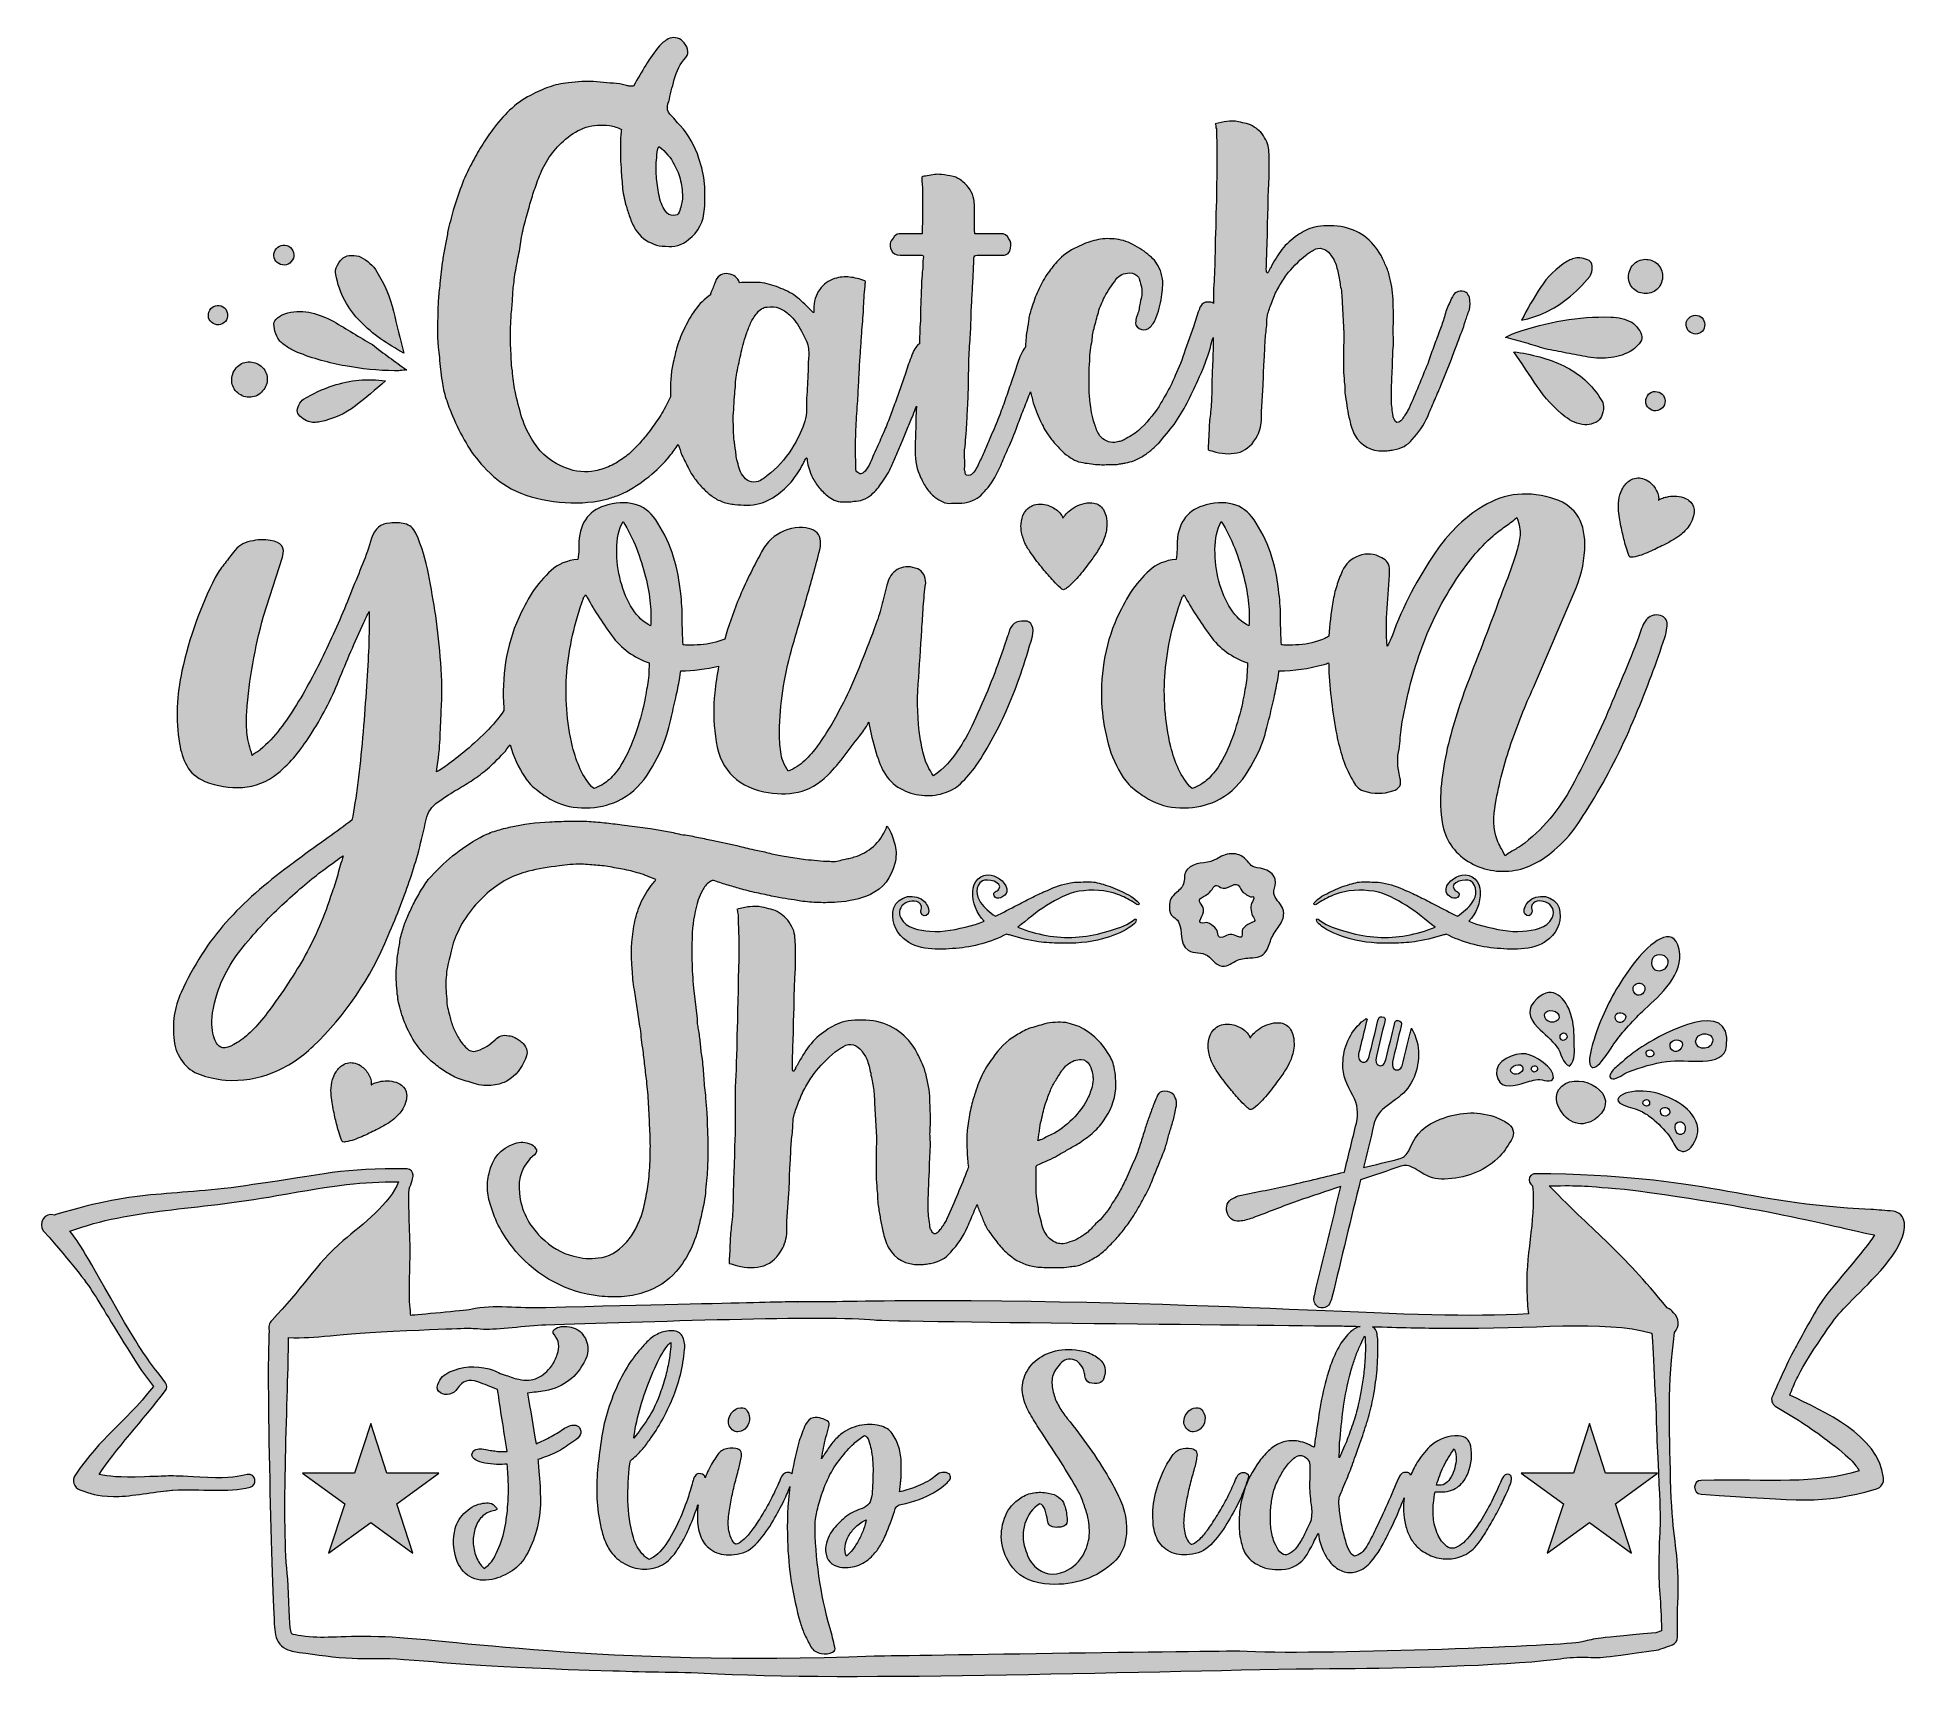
# Model space of a CAD drawing. Header units: inches. Extents: x 0.02 to 5.98, y -5.63 to -0.39.
import ezdxf

# ---------------------------------------------------------------- set-up
doc = ezdxf.new("R2010")
doc.units = ezdxf.units.IN
doc.header["$MEASUREMENT"] = 0
doc.layers.add('Layer 1', color=7, linetype='Continuous')

# ---------------------------------------------------------------- blocks, each defined once
blk = doc.blocks.new('block 2')
at = {"layer": 'Layer 1', "lineweight": 0}
for points, knots in [([(1.2996, -1.4084), (1.2938, -1.3641), (1.292, -1.321), (1.2944, -1.279), (1.2944, -1.2615), (1.295, -1.244), (1.2961, -1.2265), (1.2973, -1.2091), (1.299, -1.191), (1.3014, -1.1723), (1.3025, -1.1595), (1.3037, -1.147), (1.3049, -1.1347), (1.306, -1.1225), (1.3078, -1.11), (1.3101, -1.0971), (1.3125, -1.082), (1.3151, -1.0671), (1.318, -1.0525), (1.3209, -1.038), (1.3235, -1.0237), (1.3259, -1.0097), (1.3282, -0.9969), (1.3311, -0.9846), (1.3346, -0.973), (1.3381, -0.9613), (1.341, -0.9497), (1.3434, -0.938), (1.3515, -0.9124), (1.3603, -0.887), (1.3696, -0.8619), (1.3789, -0.8369), (1.39, -0.8127), (1.4028, -0.7893), (1.4121, -0.7707), (1.4223, -0.7524), (1.4334, -0.7343), (1.4445, -0.7162), (1.4564, -0.699), (1.4693, -0.6827), (1.4856, -0.6594), (1.5036, -0.6384), (1.5235, -0.6197), (1.5433, -0.6011), (1.5655, -0.5853), (1.5899, -0.5725), (1.6097, -0.562), (1.6293, -0.5533), (1.6485, -0.5463), (1.6678, -0.5393), (1.6884, -0.5346), (1.7106, -0.5323), (1.7409, -0.5288), (1.7677, -0.5276), (1.7911, -0.5288), (1.805, -0.53), (1.819, -0.5311), (1.833, -0.5323), (1.847, -0.5335), (1.861, -0.5346), (1.875, -0.5358), (1.875, -0.5358), (1.896, -0.541), (1.896, -0.541), (1.8995, -0.5422), (1.9032, -0.5428), (1.9073, -0.5428), (1.9114, -0.5428), (1.9152, -0.5428), (1.9187, -0.5428), (1.9315, -0.5195), (1.9443, -0.4973), (1.9572, -0.4763), (1.97, -0.4553), (1.9846, -0.4349), (2.0009, -0.4151), (2.0079, -0.407), (2.0172, -0.3994), (2.0289, -0.3924), (2.0359, -0.3889), (2.0437, -0.3877), (2.0525, -0.3889), (2.0612, -0.3901), (2.0685, -0.3935), (2.0744, -0.3994), (2.0825, -0.4064), (2.0877, -0.4151), (2.0901, -0.4256), (2.0936, -0.4349), (2.0918, -0.4437), (2.0848, -0.4518), (2.0674, -0.4717), (2.0551, -0.495), (2.0481, -0.5218), (2.0446, -0.5346), (2.0414, -0.5469), (2.0385, -0.5585), (2.0356, -0.5702), (2.033, -0.5818), (2.0306, -0.5935), (2.0283, -0.5982), (2.0271, -0.6017), (2.0271, -0.604), (2.0248, -0.6145), (2.0271, -0.6238), (2.0341, -0.632), (2.04, -0.6378), (2.0455, -0.6439), (2.0507, -0.6503), (2.056, -0.6567), (2.0615, -0.6629), (2.0674, -0.6687), (2.0942, -0.699), (2.114, -0.734), (2.1268, -0.7736), (2.1361, -0.8004), (2.142, -0.8273), (2.1443, -0.8541), (2.1466, -0.8809), (2.1466, -0.9077), (2.1443, -0.9345), (2.142, -0.9753), (2.1251, -1.0079), (2.0936, -1.0324), (2.0726, -1.0499), (2.0481, -1.0569), (2.0201, -1.0534), (2.0062, -1.0534), (1.9939, -1.0511), (1.9834, -1.0464), (1.9589, -1.0383), (1.9391, -1.0225), (1.924, -0.9992), (1.917, -0.9864), (1.9111, -0.9736), (1.9065, -0.9607), (1.9018, -0.9479), (1.8977, -0.9351), (1.8942, -0.9223), (1.8884, -0.9024), (1.8846, -0.8826), (1.8829, -0.8628), (1.8811, -0.843), (1.8796, -0.8232), (1.8785, -0.8033), (1.8773, -0.7893), (1.8767, -0.7754), (1.8767, -0.7614), (1.8767, -0.7474), (1.8767, -0.7334), (1.8767, -0.7194), (1.8767, -0.7136), (1.877, -0.7075), (1.8776, -0.701), (1.8782, -0.6946), (1.8791, -0.6879), (1.8802, -0.6809), (1.8686, -0.6751), (1.8558, -0.671), (1.8418, -0.6687), (1.7893, -0.6617), (1.7427, -0.6763), (1.7019, -0.7124), (1.6657, -0.7427), (1.6389, -0.7795), (1.6214, -0.8226), (1.6144, -0.8401), (1.608, -0.8573), (1.6022, -0.8742), (1.5963, -0.8911), (1.5911, -0.9083), (1.5864, -0.9258), (1.5806, -0.9456), (1.5751, -0.9657), (1.5698, -0.9861), (1.5646, -1.0065), (1.5608, -1.0266), (1.5585, -1.0464), (1.555, -1.0663), (1.5512, -1.0864), (1.5471, -1.1068), (1.543, -1.1272), (1.5398, -1.1473), (1.5375, -1.1671), (1.5351, -1.1834), (1.5337, -1.2003), (1.5331, -1.2178), (1.5325, -1.2353), (1.5311, -1.2522), (1.5287, -1.2685), (1.5276, -1.2872), (1.5267, -1.3052), (1.5261, -1.3227), (1.5255, -1.3402), (1.5258, -1.3583), (1.527, -1.3769), (1.5281, -1.3898), (1.5287, -1.402), (1.5287, -1.4137), (1.5287, -1.4253), (1.5299, -1.4376), (1.5322, -1.4504), (1.5334, -1.4621), (1.5346, -1.4731), (1.5357, -1.4836), (1.5369, -1.4941), (1.5386, -1.5046), (1.541, -1.5151), (1.5468, -1.5443), (1.5541, -1.5725), (1.5628, -1.5999), (1.5716, -1.6273), (1.5841, -1.6532), (1.6004, -1.6777), (1.6261, -1.7174), (1.6599, -1.7448), (1.7019, -1.7599), (1.7345, -1.7727), (1.766, -1.7757), (1.7963, -1.7687), (1.8126, -1.7663), (1.8287, -1.7614), (1.8444, -1.7538), (1.8601, -1.7462), (1.875, -1.7372), (1.889, -1.7267), (1.9018, -1.7174), (1.9137, -1.7069), (1.9248, -1.6952), (1.9359, -1.6836), (1.9467, -1.6713), (1.9572, -1.6585), (1.97, -1.6422), (1.9819, -1.6261), (1.993, -1.6104), (2.0041, -1.5947), (2.0143, -1.5775), (2.0236, -1.5588), (2.0279, -1.5502), (2.032, -1.5419), (2.0361, -1.5334), (2.0361, -1.5261), (2.0361, -1.5188), (2.0361, -1.5113), (2.0361, -1.4961), (2.0367, -1.4812), (2.0379, -1.4667), (2.039, -1.4521), (2.0413, -1.4378), (2.0448, -1.4238), (2.0472, -1.4145), (2.0492, -1.4057), (2.051, -1.3976), (2.0527, -1.3894), (2.0547, -1.3813), (2.0571, -1.3731), (2.0641, -1.3521), (2.0722, -1.332), (2.0816, -1.3128), (2.0909, -1.2935), (2.102, -1.2746), (2.1148, -1.2559), (2.1283, -1.2377), (2.1446, -1.2219), (2.1632, -1.208), (2.1645, -1.2043), (2.1656, -1.2006), (2.167, -1.1968), (2.1694, -1.191), (2.1717, -1.1852), (2.174, -1.1793), (2.1764, -1.1735), (2.1787, -1.1677), (2.181, -1.1618), (2.1892, -1.1455), (2.202, -1.1385), (2.2195, -1.1409), (2.2382, -1.1437), (2.2504, -1.1533), (2.2564, -1.1697), (2.2638, -1.169), (2.2713, -1.1685), (2.2792, -1.1685), (2.2873, -1.1685), (2.2955, -1.1685), (2.3037, -1.1685), (2.3118, -1.1685), (2.32, -1.1691), (2.3281, -1.1702), (2.3503, -1.1737), (2.3701, -1.1796), (2.3876, -1.1877), (2.4074, -1.1947), (2.4252, -1.2046), (2.4409, -1.2175), (2.4567, -1.2303), (2.4716, -1.2443), (2.4855, -1.2594), (2.4855, -1.2594), (2.4908, -1.2647), (2.4908, -1.2647), (2.4908, -1.2647), (2.4925, -1.2647), (2.4925, -1.2647), (2.4925, -1.2647), (2.4925, -1.2542), (2.4925, -1.2542), (2.4925, -1.2297), (2.4989, -1.2087), (2.5118, -1.1912), (2.5234, -1.1749), (2.5392, -1.1632), (2.559, -1.1563), (2.5753, -1.1516), (2.5913, -1.1501), (2.6071, -1.1519), (2.6228, -1.1536), (2.6388, -1.1574), (2.6552, -1.1632), (2.6552, -1.1632), (2.6569, -1.165), (2.6569, -1.165), (2.6569, -1.1662), (2.6572, -1.167), (2.6578, -1.1676), (2.6584, -1.1682), (2.6581, -1.1697), (2.6569, -1.172), (2.6546, -1.1965), (2.6528, -1.221), (2.6517, -1.2454), (2.6505, -1.2699), (2.6488, -1.295), (2.6464, -1.3206), (2.6453, -1.337), (2.6441, -1.3536), (2.6429, -1.3705), (2.6418, -1.3874), (2.6406, -1.4046), (2.6394, -1.4221), (2.6383, -1.4442), (2.6371, -1.4661), (2.6359, -1.4876), (2.6348, -1.5092), (2.6336, -1.5317), (2.6324, -1.555), (2.6301, -1.583), (2.6283, -1.6109), (2.6272, -1.6389), (2.626, -1.6669), (2.6254, -1.6949), (2.6254, -1.7229), (2.6266, -1.7287), (2.6272, -1.7345), (2.6272, -1.7403), (2.6272, -1.7462), (2.6272, -1.752), (2.6272, -1.7578), (2.6272, -1.7578), (2.6272, -1.7648), (2.6272, -1.7648), (2.6283, -1.7707), (2.6313, -1.7747), (2.6359, -1.7771), (2.6406, -1.7794), (2.6453, -1.7788), (2.6499, -1.7753), (2.6546, -1.7718), (2.6584, -1.768), (2.6613, -1.764), (2.6642, -1.7599), (2.6668, -1.7555), (2.6692, -1.7508), (2.6773, -1.7322), (2.6855, -1.7138), (2.6936, -1.6958), (2.7018, -1.6777), (2.71, -1.6593), (2.7181, -1.6407), (2.7251, -1.6243), (2.7315, -1.6083), (2.7374, -1.5926), (2.7432, -1.5768), (2.749, -1.5608), (2.7549, -1.5445), (2.7549, -1.5445), (2.7863, -1.4553), (2.7863, -1.4553), (2.7887, -1.446), (2.7916, -1.4369), (2.7951, -1.4282), (2.7986, -1.4194), (2.8021, -1.4104), (2.8056, -1.4011), (2.8102, -1.3894), (2.8143, -1.3813), (2.8178, -1.3766), (2.8207, -1.3708), (2.8247, -1.3668), (2.8296, -1.3642), (2.8298, -1.3634), (2.8297, -1.3626), (2.8298, -1.3619), (2.8298, -1.3491), (2.8301, -1.3356), (2.8307, -1.3217), (2.8313, -1.3077), (2.8322, -1.2943), (2.8333, -1.2814), (2.8333, -1.2698), (2.8333, -1.2584), (2.8333, -1.2473), (2.8333, -1.2363), (2.8339, -1.2249), (2.8351, -1.2132), (2.8351, -1.2004), (2.8354, -1.1876), (2.836, -1.1748), (2.8365, -1.1619), (2.8374, -1.1491), (2.8386, -1.1363), (2.8397, -1.1281), (2.8403, -1.12), (2.8403, -1.1118), (2.8403, -1.1037), (2.8409, -1.0955), (2.8421, -1.0873), (2.8421, -1.0838), (2.8403, -1.0821), (2.8368, -1.0821), (2.8368, -1.0821), (2.8298, -1.0821), (2.8298, -1.0821), (2.8298, -1.0821), (2.7686, -1.0821), (2.7686, -1.0821), (2.7535, -1.0821), (2.7436, -1.0763), (2.7389, -1.0646), (2.7331, -1.0506), (2.7354, -1.0384), (2.7459, -1.0279), (2.7471, -1.0267), (2.7477, -1.0258), (2.7477, -1.0252), (2.7477, -1.0247), (2.7483, -1.0238), (2.7494, -1.0226), (2.7552, -1.0156), (2.7622, -1.0127), (2.7704, -1.0139), (2.7704, -1.0139), (2.8281, -1.0139), (2.8281, -1.0139), (2.8281, -1.0139), (2.8386, -1.0139), (2.8386, -1.0139), (2.8386, -0.9836), (2.8389, -0.9535), (2.8395, -0.9238), (2.84, -0.8941), (2.8392, -0.8641), (2.8368, -0.8337), (2.8392, -0.8314), (2.8418, -0.8302), (2.8447, -0.8302), (2.8476, -0.8302), (2.8508, -0.8297), (2.8543, -0.8285), (2.8625, -0.8273), (2.8701, -0.8262), (2.8771, -0.825), (2.8841, -0.8239), (2.8916, -0.8239), (2.8998, -0.825), (2.9126, -0.8262), (2.9249, -0.8282), (2.9365, -0.8311), (2.9482, -0.834), (2.9587, -0.8396), (2.968, -0.8477), (2.9866, -0.8629), (2.9983, -0.8816), (3.003, -0.9037), (3.0041, -0.9107), (3.0047, -0.9177), (3.0047, -0.9247), (3.0047, -0.9317), (3.0047, -0.9387), (3.0047, -0.9457), (3.0047, -0.9457), (3.0047, -1.0034), (3.0047, -1.0034), (3.0047, -1.0057), (3.005, -1.0075), (3.0056, -1.0086), (3.0062, -1.0098), (3.0065, -1.0115), (3.0065, -1.0139), (3.0065, -1.0139), (3.017, -1.0139), (3.017, -1.0139), (3.017, -1.0139), (3.0887, -1.0139), (3.0887, -1.0139), (3.1003, -1.0127), (3.109, -1.018), (3.1149, -1.0296), (3.1207, -1.0389), (3.1225, -1.0488), (3.1201, -1.0593), (3.1178, -1.0745), (3.109, -1.0821), (3.0939, -1.0821), (3.0939, -1.0821), (3.0135, -1.0821), (3.0135, -1.0821), (3.0076, -1.0821), (3.0041, -1.085), (3.003, -1.0908), (3.003, -1.1002), (3.0027, -1.1086), (3.0021, -1.1162), (3.0015, -1.1238), (3.0012, -1.1322), (3.0012, -1.1415), (3.0001, -1.1614), (2.9989, -1.1818), (2.9977, -1.2027), (2.9966, -1.2237), (2.9954, -1.2441), (2.9942, -1.2639), (2.9942, -1.2791), (2.9939, -1.294), (2.9934, -1.3085), (2.9928, -1.3231), (2.9919, -1.338), (2.9907, -1.3531), (2.9896, -1.366), (2.9887, -1.3788), (2.9881, -1.3916), (2.9875, -1.4044), (2.9872, -1.4173), (2.9872, -1.4301), (2.9872, -1.4301), (2.9872, -1.4353), (2.9872, -1.4353), (2.9861, -1.4552), (2.9855, -1.4753), (2.9855, -1.4957), (2.9855, -1.5161), (2.9849, -1.5362), (2.9837, -1.556), (2.9826, -1.5723), (2.9817, -1.5886), (2.9811, -1.605), (2.9805, -1.6213), (2.9796, -1.6376), (2.9785, -1.6539), (2.9773, -1.6609), (2.9767, -1.6676), (2.9767, -1.674), (2.9767, -1.6805), (2.9761, -1.6866), (2.975, -1.6924), (2.9726, -1.7052), (2.9721, -1.7172), (2.9733, -1.7282), (2.9744, -1.7393), (2.9744, -1.7513), (2.9733, -1.7641), (2.9733, -1.7664), (2.9735, -1.7682), (2.9741, -1.7693), (2.9747, -1.7705), (2.975, -1.7723), (2.975, -1.7746), (2.9761, -1.7828), (2.9814, -1.7857), (2.9907, -1.7833), (2.9966, -1.7798), (3.0018, -1.7752), (3.0065, -1.7693), (3.0135, -1.7565), (3.0199, -1.7437), (3.0257, -1.7309), (3.0315, -1.7181), (3.0374, -1.7049), (3.0432, -1.6915), (3.049, -1.6781), (3.0548, -1.6644), (3.0607, -1.6504), (3.07, -1.6294), (3.0782, -1.6096), (3.0852, -1.591), (3.0922, -1.5723), (3.0989, -1.554), (3.1053, -1.5359), (3.1117, -1.5178), (3.1178, -1.4995), (3.1236, -1.4808), (3.1295, -1.4657), (3.1353, -1.4487), (3.1411, -1.4301), (3.1458, -1.4138), (3.1528, -1.3975), (3.1621, -1.3811), (3.1636, -1.3789), (3.1656, -1.3774), (3.1674, -1.3756), (3.1676, -1.3705), (3.1678, -1.365), (3.1682, -1.3588), (3.1688, -1.3495), (3.1696, -1.3402), (3.1708, -1.3309), (3.1731, -1.318), (3.1752, -1.3049), (3.1769, -1.2915), (3.1787, -1.2781), (3.1819, -1.265), (3.1865, -1.2522), (3.1924, -1.2324), (3.1993, -1.2134), (3.2075, -1.1953), (3.2157, -1.1773), (3.225, -1.1601), (3.2355, -1.1437), (3.2413, -1.1367), (3.2466, -1.1297), (3.2512, -1.1228), (3.2559, -1.1158), (3.2611, -1.1094), (3.267, -1.1035), (3.2868, -1.0825), (3.3084, -1.0668), (3.3317, -1.0563), (3.3503, -1.047), (3.3684, -1.04), (3.3859, -1.0353), (3.3952, -1.033), (3.4045, -1.0312), (3.4139, -1.0301), (3.4232, -1.0289), (3.4325, -1.0289), (3.4419, -1.0301), (3.4628, -1.0301), (3.4826, -1.0347), (3.5013, -1.0441), (3.5234, -1.0546), (3.5421, -1.0662), (3.5573, -1.079), (3.5654, -1.0849), (3.5724, -1.0913), (3.5783, -1.0983), (3.5841, -1.1053), (3.5893, -1.1134), (3.594, -1.1228), (3.5986, -1.1332), (3.6021, -1.1449), (3.6045, -1.1577), (3.6056, -1.1752), (3.6045, -1.1945), (3.601, -1.2154), (3.5975, -1.2399), (3.5911, -1.2633), (3.5818, -1.2854), (3.5759, -1.2994), (3.5683, -1.3093), (3.559, -1.3151), (3.5497, -1.321), (3.5398, -1.321), (3.5293, -1.3151), (3.5199, -1.3093), (3.5164, -1.3017), (3.5188, -1.2924), (3.5188, -1.2889), (3.5194, -1.2854), (3.5206, -1.2819), (3.5217, -1.2784), (3.5229, -1.2749), (3.524, -1.2714), (3.5264, -1.2656), (3.5281, -1.2595), (3.5293, -1.253), (3.5304, -1.2466), (3.5316, -1.2405), (3.5328, -1.2347), (3.5351, -1.223), (3.5369, -1.2149), (3.538, -1.2102), (3.5392, -1.1986), (3.538, -1.1863), (3.5345, -1.1735), (3.5322, -1.1641), (3.5299, -1.1572), (3.5275, -1.1525), (3.5217, -1.1432), (3.5124, -1.1385), (3.4996, -1.1385), (3.4809, -1.1385), (3.4663, -1.1455), (3.4558, -1.1595), (3.4488, -1.1688), (3.4424, -1.1778), (3.4366, -1.1866), (3.4308, -1.1953), (3.4249, -1.2049), (3.4191, -1.2154), (3.4156, -1.2236), (3.4121, -1.2315), (3.4086, -1.239), (3.4051, -1.2466), (3.4022, -1.2551), (3.3999, -1.2644), (3.3975, -1.2726), (3.3952, -1.2807), (3.3929, -1.2889), (3.3905, -1.2971), (3.3882, -1.3058), (3.3859, -1.3151), (3.3835, -1.3221), (3.3821, -1.3294), (3.3815, -1.337), (3.3809, -1.3446), (3.38, -1.3524), (3.3789, -1.3606), (3.3742, -1.3804), (3.3719, -1.4032), (3.3719, -1.4288), (3.3707, -1.4346), (3.3702, -1.4408), (3.3702, -1.4472), (3.3702, -1.4536), (3.3702, -1.4597), (3.3702, -1.4655), (3.3702, -1.4655), (3.3702, -1.504), (3.3702, -1.504), (3.3702, -1.5122), (3.3704, -1.52), (3.371, -1.5276), (3.3716, -1.5352), (3.3725, -1.5431), (3.3737, -1.5512), (3.3748, -1.571), (3.3795, -1.5938), (3.3876, -1.6194), (3.3911, -1.6323), (3.3964, -1.6445), (3.4034, -1.6561), (3.4162, -1.6725), (3.4325, -1.68), (3.4523, -1.6789), (3.4582, -1.6777), (3.4634, -1.6765), (3.4681, -1.6754), (3.4727, -1.6742), (3.4774, -1.6725), (3.4821, -1.6701), (3.4902, -1.6655), (3.4981, -1.6608), (3.5057, -1.6561), (3.5133, -1.6515), (3.5206, -1.6462), (3.5275, -1.6404), (3.552, -1.6183), (3.5736, -1.5932), (3.5922, -1.5652), (3.6016, -1.5489), (3.6109, -1.5326), (3.6202, -1.5162), (3.6296, -1.4999), (3.6377, -1.483), (3.6447, -1.4655), (3.6564, -1.441), (3.6669, -1.4137), (3.6762, -1.3833), (3.6762, -1.3833), (3.7024, -1.3099), (3.7024, -1.3099), (3.7024, -1.3099), (3.7182, -1.2627), (3.7182, -1.2627), (3.7193, -1.2603), (3.7205, -1.2574), (3.7217, -1.2539), (3.7228, -1.2504), (3.724, -1.2475), (3.7252, -1.2452), (3.731, -1.2359), (3.7385, -1.2312), (3.7479, -1.2312), (3.756, -1.2312), (3.7619, -1.2324), (3.7654, -1.2347), (3.766, -1.2349), (3.7665, -1.2353), (3.7671, -1.2355), (3.7671, -1.2355), (3.7671, -1.1846), (3.7671, -1.1846), (3.7683, -1.1695), (3.7692, -1.1543), (3.7698, -1.1392), (3.7703, -1.124), (3.7706, -1.1089), (3.7706, -1.0937), (3.7718, -1.0821), (3.7724, -1.0707), (3.7724, -1.0596), (3.7724, -1.0485), (3.7724, -1.0372), (3.7724, -1.0255), (3.7735, -1.0069), (3.7741, -0.9885), (3.7741, -0.9704), (3.7741, -0.9524), (3.7747, -0.9334), (3.7759, -0.9136), (3.7759, -0.9136), (3.7759, -0.8611), (3.7759, -0.8611), (3.777, -0.8425), (3.7776, -0.8244), (3.7776, -0.8069), (3.7776, -0.7894), (3.7776, -0.7714), (3.7776, -0.7527), (3.7776, -0.7399), (3.7773, -0.7276), (3.7768, -0.716), (3.7762, -0.7043), (3.7759, -0.6921), (3.7759, -0.6792), (3.7747, -0.6769), (3.7741, -0.6743), (3.7741, -0.6714), (3.7741, -0.6685), (3.7735, -0.6659), (3.7724, -0.6635), (3.7852, -0.66), (3.7974, -0.6574), (3.8091, -0.6556), (3.8208, -0.6539), (3.833, -0.6542), (3.8458, -0.6565), (3.8552, -0.6589), (3.8639, -0.6609), (3.8721, -0.6626), (3.8802, -0.6644), (3.8884, -0.6682), (3.8966, -0.674), (3.9117, -0.6822), (3.9239, -0.6956), (3.9333, -0.7142), (3.9379, -0.7224), (3.9408, -0.7308), (3.942, -0.7396), (3.9432, -0.7483), (3.9438, -0.7574), (3.9438, -0.7667), (3.9438, -0.7667), (3.9438, -0.8401), (3.9438, -0.8401), (3.9426, -0.8588), (3.9417, -0.8772), (3.9411, -0.8952), (3.9406, -0.9133), (3.9403, -0.9322), (3.9403, -0.9521), (3.9391, -0.9695), (3.9385, -0.9873), (3.9385, -1.0054), (3.9385, -1.0235), (3.9379, -1.0418), (3.9368, -1.0605), (3.9368, -1.071), (3.9365, -1.0818), (3.9359, -1.0928), (3.9353, -1.1039), (3.935, -1.1153), (3.935, -1.1269), (3.935, -1.1328), (3.9362, -1.1369), (3.9385, -1.1392), (3.9408, -1.1369), (3.9426, -1.1339), (3.9438, -1.1304), (3.9449, -1.1269), (3.9467, -1.124), (3.949, -1.1217), (3.9595, -1.1007), (3.9715, -1.0815), (3.9849, -1.064), (3.9983, -1.0465), (4.0149, -1.0314), (4.0347, -1.0185), (4.0498, -1.0069), (4.0679, -0.9981), (4.0889, -0.9923), (4.1146, -0.9876), (4.1425, -0.987), (4.1729, -0.9905), (4.23, -1.001), (4.2726, -1.0319), (4.3005, -1.0832), (4.3064, -1.0949), (4.3119, -1.1066), (4.3171, -1.1182), (4.3224, -1.1299), (4.3262, -1.1421), (4.3285, -1.1549), (4.3355, -1.1794), (4.339, -1.2051), (4.339, -1.2319), (4.339, -1.24), (4.3393, -1.2482), (4.3399, -1.2563), (4.3404, -1.2645), (4.3407, -1.2733), (4.3407, -1.2826), (4.3407, -1.2884), (4.3404, -1.2948), (4.3399, -1.3018), (4.3393, -1.3088), (4.339, -1.3158), (4.339, -1.3228), (4.339, -1.3286), (4.3393, -1.3348), (4.3399, -1.3412), (4.3404, -1.3476), (4.3407, -1.3537), (4.3407, -1.3595), (4.3396, -1.3724), (4.3387, -1.3846), (4.3381, -1.3963), (4.3375, -1.4079), (4.3373, -1.4202), (4.3373, -1.433), (4.3373, -1.433), (4.3373, -1.4347), (4.3373, -1.4347), (4.3361, -1.4534), (4.3352, -1.4714), (4.3346, -1.4889), (4.334, -1.5064), (4.3338, -1.5245), (4.3338, -1.5431), (4.3338, -1.5525), (4.3343, -1.5612), (4.3355, -1.5694), (4.3367, -1.5775), (4.3378, -1.5863), (4.339, -1.5956), (4.339, -1.5991), (4.3402, -1.602), (4.3425, -1.6044), (4.3471, -1.6172), (4.3541, -1.6189), (4.3635, -1.6096), (4.3693, -1.6038), (4.3728, -1.5991), (4.374, -1.5956), (4.3775, -1.591), (4.3804, -1.5866), (4.3827, -1.5825), (4.385, -1.5784), (4.3874, -1.5741), (4.3897, -1.5694), (4.4002, -1.5461), (4.4104, -1.5225), (4.4203, -1.4986), (4.4302, -1.4747), (4.4398, -1.4511), (4.4492, -1.4277), (4.455, -1.4102), (4.4611, -1.3931), (4.4675, -1.3761), (4.4739, -1.3593), (4.4801, -1.3426), (4.4859, -1.3263), (4.4917, -1.3123), (4.4967, -1.298), (4.5008, -1.2835), (4.5048, -1.2689), (4.5098, -1.2546), (4.5156, -1.2406), (4.5179, -1.236), (4.52, -1.2316), (4.5217, -1.2275), (4.5235, -1.2234), (4.5255, -1.219), (4.5279, -1.2144), (4.5314, -1.2062), (4.5375, -1.2007), (4.5462, -1.1978), (4.555, -1.1949), (4.5634, -1.1957), (4.5716, -1.2004), (4.5762, -1.2039), (4.5797, -1.2091), (4.5821, -1.2161), (4.5856, -1.2301), (4.5856, -1.2435), (4.5821, -1.2563), (4.5774, -1.268), (4.5733, -1.2797), (4.5698, -1.2913), (4.5663, -1.303), (4.5623, -1.3147), (4.5576, -1.3263), (4.5517, -1.3426), (4.5459, -1.3581), (4.5401, -1.3726), (4.5343, -1.3872), (4.5285, -1.4027), (4.5226, -1.419), (4.5226, -1.419), (4.4911, -1.4977), (4.4911, -1.4977), (4.4841, -1.514), (4.4771, -1.5303), (4.4702, -1.5466), (4.4632, -1.563), (4.4562, -1.5793), (4.4492, -1.5956), (4.4363, -1.6236), (4.42, -1.6481), (4.4002, -1.6691), (4.385, -1.6877), (4.3652, -1.6988), (4.3407, -1.7023), (4.3349, -1.7035), (4.3294, -1.7043), (4.3241, -1.7049), (4.3189, -1.7055), (4.3133, -1.7058), (4.3075, -1.7058), (4.2679, -1.7069), (4.2376, -1.69), (4.2166, -1.6551), (4.2096, -1.6411), (4.2043, -1.6253), (4.2008, -1.6079), (4.1974, -1.595), (4.1947, -1.5825), (4.193, -1.5703), (4.1912, -1.558), (4.1892, -1.5455), (4.1869, -1.5327), (4.1857, -1.5245), (4.1851, -1.5166), (4.1851, -1.5091), (4.1851, -1.5015), (4.1845, -1.4936), (4.1834, -1.4854), (4.181, -1.4586), (4.1801, -1.4327), (4.1807, -1.4076), (4.1813, -1.3826), (4.1816, -1.3572), (4.1816, -1.3315), (4.1816, -1.3315), (4.1764, -1.2319), (4.1764, -1.2319), (4.1764, -1.226), (4.1761, -1.2199), (4.1755, -1.2135), (4.1749, -1.2071), (4.1746, -1.201), (4.1746, -1.1951), (4.1723, -1.187), (4.1708, -1.1794), (4.1702, -1.1724), (4.1696, -1.1654), (4.1682, -1.1578), (4.1659, -1.1497), (4.1635, -1.1357), (4.16, -1.1217), (4.1554, -1.1077), (4.153, -1.1019), (4.1504, -1.0966), (4.1475, -1.092), (4.1446, -1.0873), (4.1414, -1.0826), (4.1379, -1.078), (4.132, -1.0698), (4.1242, -1.0643), (4.1143, -1.0614), (4.1044, -1.0585), (4.0947, -1.0599), (4.0854, -1.0657), (4.0808, -1.0681), (4.0764, -1.0707), (4.0723, -1.0736), (4.0682, -1.0765), (4.0644, -1.0791), (4.0609, -1.0815), (4.0365, -1.1025), (4.016, -1.1234), (3.9997, -1.1444), (3.9904, -1.1573), (3.9819, -1.1704), (3.9744, -1.1838), (3.9668, -1.1972), (3.9601, -1.2115), (3.9543, -1.2266), (3.9484, -1.2418), (3.9438, -1.2552), (3.9403, -1.2668), (3.9379, -1.2762), (3.9368, -1.2849), (3.9368, -1.2931), (3.9368, -1.3012), (3.9362, -1.31), (3.935, -1.3193), (3.9327, -1.3356), (3.9312, -1.3523), (3.9307, -1.3691), (3.9301, -1.3861), (3.9292, -1.4032), (3.928, -1.4207), (3.9269, -1.4336), (3.9263, -1.4461), (3.9263, -1.4583), (3.9263, -1.4706), (3.9257, -1.4831), (3.9245, -1.4959), (3.9245, -1.4959), (3.9193, -1.5799), (3.9193, -1.5799), (3.9193, -1.5799), (3.9193, -1.6009), (3.9193, -1.6009), (3.9193, -1.6218), (3.9152, -1.6405), (3.907, -1.6568), (3.8931, -1.6837), (3.8744, -1.7011), (3.8511, -1.7093), (3.8266, -1.7163), (3.8009, -1.7163), (3.7741, -1.7093), (3.7648, -1.7069), (3.7567, -1.7046), (3.7497, -1.7023), (3.7497, -1.7023), (3.7497, -1.6953), (3.7497, -1.6953), (3.7508, -1.6767), (3.7517, -1.6586), (3.7523, -1.6411), (3.7529, -1.6236), (3.7543, -1.6061), (3.7567, -1.5886), (3.759, -1.5676), (3.7604, -1.5464), (3.761, -1.5248), (3.7616, -1.5032), (3.7619, -1.4819), (3.7619, -1.461), (3.7631, -1.4435), (3.7639, -1.4257), (3.7645, -1.4076), (3.7651, -1.3896), (3.7654, -1.3718), (3.7654, -1.3543), (3.7657, -1.3507), (3.7657, -1.3475), (3.7659, -1.3439), (3.7657, -1.3445), (3.7656, -1.3451), (3.7654, -1.3457), (3.7619, -1.3556), (3.759, -1.3658), (3.7566, -1.3763), (3.7461, -1.4125), (3.7327, -1.4475), (3.7164, -1.4813), (3.7059, -1.5057), (3.6946, -1.5296), (3.6823, -1.553), (3.6701, -1.5763), (3.6564, -1.599), (3.6412, -1.6212), (3.6249, -1.6421), (3.6086, -1.662), (3.5922, -1.6806), (3.5841, -1.6888), (3.5756, -1.6967), (3.5669, -1.7042), (3.5582, -1.7118), (3.5485, -1.7185), (3.538, -1.7243), (3.5206, -1.7348), (3.5036, -1.7412), (3.4873, -1.7436), (3.4826, -1.7447), (3.4783, -1.7456), (3.4742, -1.7462), (3.4701, -1.7468), (3.4652, -1.7476), (3.4593, -1.7488), (3.4593, -1.7488), (3.4296, -1.7488), (3.4296, -1.7488), (3.4226, -1.75), (3.4159, -1.7503), (3.4095, -1.7497), (3.4031, -1.7491), (3.397, -1.7488), (3.3911, -1.7488), (3.3818, -1.7476), (3.3728, -1.7465), (3.364, -1.7453), (3.3553, -1.7441), (3.3462, -1.7424), (3.3369, -1.7401), (3.3194, -1.7343), (3.302, -1.7232), (3.2845, -1.7068), (3.2751, -1.6975), (3.2667, -1.6885), (3.2591, -1.6797), (3.2515, -1.671), (3.2442, -1.6614), (3.2372, -1.6509), (3.2314, -1.6427), (3.2267, -1.6349), (3.2233, -1.6273), (3.2198, -1.6197), (3.2157, -1.6113), (3.211, -1.6019), (3.2063, -1.5914), (3.202, -1.5807), (3.1979, -1.5696), (3.1938, -1.5585), (3.1906, -1.5471), (3.1883, -1.5355), (3.186, -1.5298), (3.1843, -1.5237), (3.1831, -1.5174), (3.1831, -1.5175), (3.1831, -1.5175), (3.1831, -1.5175), (3.1773, -1.5339), (3.1709, -1.5505), (3.1639, -1.5674), (3.1569, -1.5843), (3.1504, -1.6009), (3.1446, -1.6172), (3.1353, -1.6429), (3.126, -1.6668), (3.1166, -1.6889), (3.1085, -1.7052), (3.1009, -1.7221), (3.0939, -1.7396), (3.0869, -1.7571), (3.0787, -1.774), (3.0694, -1.7903), (3.0554, -1.8137), (3.0409, -1.8323), (3.0257, -1.8463), (3.0105, -1.8615), (2.9901, -1.8702), (2.9645, -1.8725), (2.9645, -1.8725), (2.9313, -1.8725), (2.9313, -1.8725), (2.9219, -1.8737), (2.9129, -1.8722), (2.9042, -1.8682), (2.8954, -1.8641), (2.887, -1.8591), (2.8788, -1.8533), (2.8683, -1.8451), (2.8596, -1.8358), (2.8526, -1.8253), (2.8456, -1.8148), (2.8392, -1.8032), (2.8333, -1.7903), (2.8217, -1.7658), (2.8159, -1.7379), (2.8159, -1.7064), (2.8159, -1.6924), (2.8161, -1.6787), (2.8167, -1.6653), (2.8173, -1.6519), (2.8176, -1.6382), (2.8176, -1.6242), (2.8176, -1.6172), (2.8176, -1.6102), (2.8176, -1.6032), (2.8176, -1.5962), (2.8182, -1.5892), (2.8194, -1.5822), (2.8194, -1.5758), (2.8196, -1.5694), (2.8198, -1.563), (2.8162, -1.5725), (2.8128, -1.582), (2.8091, -1.5917), (2.8032, -1.6057), (2.7974, -1.6197), (2.7916, -1.6337), (2.7857, -1.6477), (2.7799, -1.6616), (2.7741, -1.6756), (2.7682, -1.6885), (2.7627, -1.7016), (2.7575, -1.715), (2.7522, -1.7284), (2.7467, -1.7415), (2.7409, -1.7543), (2.7362, -1.7637), (2.7315, -1.7724), (2.7269, -1.7806), (2.7222, -1.7887), (2.717, -1.7969), (2.7111, -1.8051), (2.7053, -1.8132), (2.6998, -1.8205), (2.6945, -1.8269), (2.6893, -1.8333), (2.6832, -1.8395), (2.6762, -1.8453), (2.6598, -1.8593), (2.6412, -1.8663), (2.6202, -1.8663), (2.6143, -1.8674), (2.6082, -1.868), (2.6018, -1.868), (2.5954, -1.868), (2.5893, -1.868), (2.5835, -1.868), (2.5741, -1.868), (2.5657, -1.8663), (2.5581, -1.8628), (2.5505, -1.8593), (2.5433, -1.8546), (2.5363, -1.8488), (2.5246, -1.8395), (2.5147, -1.8295), (2.5065, -1.819), (2.4984, -1.8085), (2.4914, -1.7969), (2.4855, -1.7841), (2.4774, -1.7643), (2.4727, -1.7468), (2.4716, -1.7316), (2.4716, -1.7305), (2.4712, -1.7299), (2.4707, -1.7299), (2.4701, -1.7299), (2.4698, -1.7293), (2.4698, -1.7281), (2.4698, -1.7281), (2.4681, -1.7281), (2.4681, -1.7281), (2.4669, -1.7305), (2.4657, -1.7328), (2.4646, -1.7351), (2.4634, -1.7375), (2.4622, -1.7398), (2.4611, -1.7421), (2.4517, -1.7608), (2.4412, -1.7779), (2.4296, -1.7937), (2.4179, -1.8094), (2.4039, -1.8237), (2.3876, -1.8365), (2.3654, -1.8552), (2.3427, -1.8674), (2.3194, -1.8733), (2.3066, -1.8767), (2.2935, -1.8785), (2.2801, -1.8785), (2.2666, -1.8785), (2.2535, -1.8779), (2.2407, -1.8767), (2.2349, -1.8756), (2.2285, -1.8744), (2.2215, -1.8733), (2.2145, -1.8721), (2.2081, -1.8704), (2.2022, -1.868), (2.1894, -1.8634), (2.1783, -1.8575), (2.169, -1.8505), (2.1597, -1.8435), (2.1504, -1.8354), (2.141, -1.826), (2.1317, -1.8167), (2.1232, -1.8071), (2.1157, -1.7972), (2.1081, -1.7873), (2.1014, -1.7765), (2.0956, -1.7648), (2.0874, -1.7497), (2.0798, -1.7345), (2.0728, -1.7194), (2.0683, -1.708), (2.0643, -1.6967), (2.0609, -1.6854), (2.0523, -1.6975), (2.0434, -1.7096), (2.0341, -1.7215), (1.9945, -1.7704), (1.9449, -1.81), (1.8855, -1.8404), (1.8726, -1.8462), (1.8598, -1.8511), (1.847, -1.8552), (1.8342, -1.8593), (1.8214, -1.8625), (1.8085, -1.8649), (1.7619, -1.873), (1.7135, -1.8736), (1.6634, -1.8666), (1.6132, -1.8608), (1.5684, -1.8474), (1.5287, -1.8264), (1.4961, -1.8089), (1.4669, -1.7856), (1.4413, -1.7564), (1.4191, -1.7331), (1.4002, -1.7078), (1.3845, -1.6804), (1.3687, -1.653), (1.3544, -1.6241), (1.3416, -1.5938), (1.3334, -1.5752), (1.3264, -1.5568), (1.3206, -1.5387), (1.3148, -1.5206), (1.3107, -1.5023), (1.3084, -1.4836), (1.306, -1.4708), (1.3043, -1.4583), (1.3031, -1.446), (1.302, -1.4338), (1.3008, -1.4213), (1.2996, -1.4084)], [0, 0, 0, 0, 1, 1, 1, 2, 2, 2, 3, 3, 3, 4, 4, 4, 5, 5, 5, 6, 6, 6, 7, 7, 7, 8, 8, 8, 9, 9, 9, 10, 10, 10, 11, 11, 11, 12, 12, 12, 13, 13, 13, 14, 14, 14, 15, 15, 15, 16, 16, 16, 17, 17, 17, 18, 18, 18, 19, 19, 19, 20, 20, 20, 21, 21, 21, 22, 22, 22, 23, 23, 23, 24, 24, 24, 25, 25, 25, 26, 26, 26, 27, 27, 27, 28, 28, 28, 29, 29, 29, 30, 30, 30, 31, 31, 31, 32, 32, 32, 33, 33, 33, 34, 34, 34, 35, 35, 35, 36, 36, 36, 37, 37, 37, 38, 38, 38, 39, 39, 39, 40, 40, 40, 41, 41, 41, 42, 42, 42, 43, 43, 43, 44, 44, 44, 45, 45, 45, 46, 46, 46, 47, 47, 47, 48, 48, 48, 49, 49, 49, 50, 50, 50, 51, 51, 51, 52, 52, 52, 53, 53, 53, 54, 54, 54, 55, 55, 55, 56, 56, 56, 57, 57, 57, 58, 58, 58, 59, 59, 59, 60, 60, 60, 61, 61, 61, 62, 62, 62, 63, 63, 63, 64, 64, 64, 65, 65, 65, 66, 66, 66, 67, 67, 67, 68, 68, 68, 69, 69, 69, 70, 70, 70, 71, 71, 71, 72, 72, 72, 73, 73, 73, 74, 74, 74, 75, 75, 75, 76, 76, 76, 77, 77, 77, 78, 78, 78, 79, 79, 79, 80, 80, 80, 81, 81, 81, 82, 82, 82, 83, 83, 83, 84, 84, 84, 85, 85, 85, 86, 86, 86, 87, 87, 87, 88, 88, 88, 89, 89, 89, 90, 90, 90, 91, 91, 91, 92, 92, 92, 93, 93, 93, 94, 94, 94, 95, 95, 95, 96, 96, 96, 97, 97, 97, 98, 98, 98, 99, 99, 99, 100, 100, 100, 101, 101, 101, 102, 102, 102, 103, 103, 103, 104, 104, 104, 105, 105, 105, 106, 106, 106, 107, 107, 107, 108, 108, 108, 109, 109, 109, 110, 110, 110, 111, 111, 111, 112, 112, 112, 113, 113, 113, 114, 114, 114, 115, 115, 115, 116, 116, 116, 117, 117, 117, 118, 118, 118, 119, 119, 119, 120, 120, 120, 121, 121, 121, 122, 122, 122, 123, 123, 123, 124, 124, 124, 125, 125, 125, 126, 126, 126, 127, 127, 127, 128, 128, 128, 129, 129, 129, 130, 130, 130, 131, 131, 131, 132, 132, 132, 133, 133, 133, 134, 134, 134, 135, 135, 135, 136, 136, 136, 137, 137, 137, 138, 138, 138, 139, 139, 139, 140, 140, 140, 141, 141, 141, 142, 142, 142, 143, 143, 143, 144, 144, 144, 145, 145, 145, 146, 146, 146, 147, 147, 147, 148, 148, 148, 149, 149, 149, 150, 150, 150, 151, 151, 151, 152, 152, 152, 153, 153, 153, 154, 154, 154, 155, 155, 155, 156, 156, 156, 157, 157, 157, 158, 158, 158, 159, 159, 159, 160, 160, 160, 161, 161, 161, 162, 162, 162, 163, 163, 163, 164, 164, 164, 165, 165, 165, 166, 166, 166, 167, 167, 167, 168, 168, 168, 169, 169, 169, 170, 170, 170, 171, 171, 171, 172, 172, 172, 173, 173, 173, 174, 174, 174, 175, 175, 175, 176, 176, 176, 177, 177, 177, 178, 178, 178, 179, 179, 179, 180, 180, 180, 181, 181, 181, 182, 182, 182, 183, 183, 183, 184, 184, 184, 185, 185, 185, 186, 186, 186, 187, 187, 187, 188, 188, 188, 189, 189, 189, 190, 190, 190, 191, 191, 191, 192, 192, 192, 193, 193, 193, 194, 194, 194, 195, 195, 195, 196, 196, 196, 197, 197, 197, 198, 198, 198, 199, 199, 199, 200, 200, 200, 201, 201, 201, 202, 202, 202, 203, 203, 203, 204, 204, 204, 205, 205, 205, 206, 206, 206, 207, 207, 207, 208, 208, 208, 209, 209, 209, 210, 210, 210, 211, 211, 211, 212, 212, 212, 213, 213, 213, 214, 214, 214, 215, 215, 215, 216, 216, 216, 217, 217, 217, 218, 218, 218, 219, 219, 219, 220, 220, 220, 221, 221, 221, 222, 222, 222, 223, 223, 223, 224, 224, 224, 225, 225, 225, 226, 226, 226, 227, 227, 227, 228, 228, 228, 229, 229, 229, 230, 230, 230, 231, 231, 231, 232, 232, 232, 233, 233, 233, 234, 234, 234, 235, 235, 235, 236, 236, 236, 237, 237, 237, 238, 238, 238, 239, 239, 239, 240, 240, 240, 241, 241, 241, 242, 242, 242, 243, 243, 243, 244, 244, 244, 245, 245, 245, 246, 246, 246, 247, 247, 247, 248, 248, 248, 249, 249, 249, 250, 250, 250, 251, 251, 251, 252, 252, 252, 253, 253, 253, 254, 254, 254, 255, 255, 255, 256, 256, 256, 257, 257, 257, 258, 258, 258, 259, 259, 259, 260, 260, 260, 261, 261, 261, 262, 262, 262, 263, 263, 263, 264, 264, 264, 265, 265, 265, 266, 266, 266, 267, 267, 267, 268, 268, 268, 269, 269, 269, 270, 270, 270, 271, 271, 271, 272, 272, 272, 273, 273, 273, 274, 274, 274, 275, 275, 275, 276, 276, 276, 277, 277, 277, 278, 278, 278, 279, 279, 279, 280, 280, 280, 281, 281, 281, 282, 282, 282, 283, 283, 283, 284, 284, 284, 285, 285, 285, 286, 286, 286, 287, 287, 287, 288, 288, 288, 289, 289, 289, 290, 290, 290, 291, 291, 291, 292, 292, 292, 293, 293, 293, 294, 294, 294, 295, 295, 295, 296, 296, 296, 297, 297, 297, 298, 298, 298, 299, 299, 299, 300, 300, 300, 301, 301, 301, 302, 302, 302, 303, 303, 303, 304, 304, 304, 305, 305, 305, 306, 306, 306, 307, 307, 307, 308, 308, 308, 309, 309, 309, 310, 310, 310, 311, 311, 311, 312, 312, 312, 313, 313, 313, 314, 314, 314, 315, 315, 315, 316, 316, 316, 317, 317, 317, 318, 318, 318, 319, 319, 319, 320, 320, 320, 321, 321, 321, 322, 322, 322, 323, 323, 323, 324, 324, 324, 325, 325, 325, 326, 326, 326, 327, 327, 327, 328, 328, 328, 329, 329, 329, 330, 330, 330, 331, 331, 331, 332, 332, 332, 333, 333, 333, 334, 334, 334, 335, 335, 335, 336, 336, 336, 337, 337, 337, 338, 338, 338, 339, 339, 339, 340, 340, 340, 341, 341, 341, 342, 342, 342, 343, 343, 343, 344, 344, 344, 345, 345, 345, 346, 346, 346, 347, 347, 347, 348, 348, 348, 349, 349, 349, 350, 350, 350, 351, 351, 351, 352, 352, 352, 353, 353, 353, 354, 354, 354, 355, 355, 355, 356, 356, 356, 357, 357, 357, 358, 358, 358, 359, 359, 359, 360, 360, 360, 361, 361, 361, 362, 362, 362, 363, 363, 363, 364, 364, 364, 365, 365, 365, 366, 366, 366, 367, 367, 367, 368, 368, 368, 369, 369, 369, 370, 370, 370, 371, 371, 371, 372, 372, 372, 373, 373, 373, 374, 374, 374, 375, 375, 375, 376, 376, 376, 377, 377, 377, 378, 378, 378, 379, 379, 379, 380, 380, 380, 381, 381, 381, 382, 382, 382, 383, 383, 383, 384, 384, 384, 385, 385, 385, 386, 386, 386, 387, 387, 387, 388, 388, 388, 389, 389, 389, 390, 390, 390, 391, 391, 391, 392, 392, 392, 393, 393, 393, 394, 394, 394, 395, 395, 395, 396, 396, 396, 397, 397, 397, 398, 398, 398, 399, 399, 399, 400, 400, 400, 401, 401, 401, 402, 402, 402, 403, 403, 403, 404, 404, 404, 405, 405, 405, 406, 406, 406, 407, 407, 407, 408, 408, 408, 409, 409, 409, 410, 410, 410, 411, 411, 411, 412, 412, 412, 413, 413, 413, 414, 414, 414, 415, 415, 415, 416, 416, 416, 417, 417, 417, 418, 418, 418, 419, 419, 419, 420, 420, 420, 421, 421, 421, 422, 422, 422, 423, 423, 423, 424, 424, 424, 425, 425, 425, 426, 426, 426, 427, 427, 427, 428, 428, 428, 429, 429, 429, 430, 430, 430, 431, 431, 431, 432, 432, 432, 433, 433, 433, 434, 434, 434, 435, 435, 435, 436, 436, 436, 437, 437, 437, 438, 438, 438, 439, 439, 439, 440, 440, 440, 441, 441, 441, 442, 442, 442, 443, 443, 443, 444, 444, 444, 445, 445, 445, 446, 446, 446, 447, 447, 447, 448, 448, 448, 449, 449, 449, 450, 450, 450, 451, 451, 451, 452, 452, 452, 453, 453, 453, 454, 454, 454, 455, 455, 455, 456, 456, 456, 457, 457, 457, 458, 458, 458, 459, 459, 459, 460, 460, 460, 461, 461, 461, 462, 462, 462, 463, 463, 463, 464, 464, 464, 465, 465, 465, 466, 466, 466, 467, 467, 467, 468, 468, 468, 469, 469, 469, 470, 470, 470, 471, 471, 471, 472, 472, 472, 473, 473, 473, 474, 474, 474, 475, 475, 475, 476, 476, 476, 477, 477, 477, 478, 478, 478, 479, 479, 479, 480, 480, 480, 481, 481, 481, 481]), ([(1.9913, -0.8304), (1.993, -0.8497), (1.9957, -0.8692), (1.9992, -0.889), (2.0027, -0.9089), (2.0096, -0.9264), (2.0201, -0.9415), (2.026, -0.9508), (2.0347, -0.9555), (2.0464, -0.9555), (2.0545, -0.9555), (2.0604, -0.952), (2.0639, -0.945), (2.0685, -0.931), (2.072, -0.917), (2.0744, -0.903), (2.0744, -0.8832), (2.0723, -0.864), (2.0682, -0.8453), (2.0641, -0.8267), (2.0574, -0.8092), (2.0481, -0.7929), (2.0376, -0.7719), (2.0213, -0.7526), (1.9992, -0.7351), (1.9945, -0.7456), (1.9922, -0.7579), (1.9922, -0.7719), (1.9898, -0.7917), (1.9895, -0.8112), (1.9913, -0.8304)], [0, 0, 0, 0, 1, 1, 1, 2, 2, 2, 3, 3, 3, 4, 4, 4, 5, 5, 5, 6, 6, 6, 7, 7, 7, 8, 8, 8, 9, 9, 9, 10, 10, 10, 10]), ([(2.2678, -1.367), (2.2649, -1.3781), (2.2623, -1.3888), (2.2599, -1.3993), (2.2576, -1.4098), (2.2553, -1.4206), (2.253, -1.4317), (2.2506, -1.4428), (2.2483, -1.4535), (2.246, -1.464), (2.2448, -1.4734), (2.2439, -1.4833), (2.2433, -1.4938), (2.2427, -1.5043), (2.2419, -1.5142), (2.2407, -1.5235), (2.2395, -1.5363), (2.2387, -1.5497), (2.2381, -1.5637), (2.2375, -1.5777), (2.2366, -1.5911), (2.2355, -1.6039), (2.2366, -1.6168), (2.2372, -1.6287), (2.2372, -1.6398), (2.2372, -1.6509), (2.2378, -1.6622), (2.239, -1.6739), (2.2401, -1.6774), (2.2407, -1.6812), (2.2407, -1.6853), (2.2407, -1.6894), (2.2413, -1.6931), (2.2425, -1.6966), (2.2436, -1.7036), (2.2445, -1.7106), (2.2451, -1.7176), (2.2457, -1.7246), (2.2471, -1.7322), (2.2495, -1.7403), (2.2518, -1.7497), (2.2544, -1.7584), (2.2573, -1.7666), (2.2602, -1.7747), (2.2646, -1.7823), (2.2704, -1.7893), (2.2763, -1.7975), (2.2841, -1.8024), (2.2941, -1.8042), (2.3039, -1.8059), (2.3136, -1.8045), (2.3229, -1.7998), (2.3287, -1.7963), (2.3343, -1.7925), (2.3395, -1.7884), (2.3448, -1.7844), (2.3503, -1.78), (2.3561, -1.7753), (2.3853, -1.7508), (2.4097, -1.7217), (2.4296, -1.6879), (2.4447, -1.6622), (2.4564, -1.6366), (2.4646, -1.6109), (2.4681, -1.5993), (2.4698, -1.5865), (2.4698, -1.5725), (2.4698, -1.5725), (2.4698, -1.5375), (2.4698, -1.5375), (2.471, -1.5235), (2.4718, -1.5095), (2.4724, -1.4955), (2.473, -1.4815), (2.4739, -1.467), (2.4751, -1.4518), (2.4751, -1.4437), (2.4751, -1.4355), (2.4751, -1.4273), (2.4751, -1.4192), (2.4756, -1.411), (2.4768, -1.4028), (2.4768, -1.3947), (2.4765, -1.3868), (2.4759, -1.3792), (2.4753, -1.3717), (2.4733, -1.3638), (2.4698, -1.3556), (2.4698, -1.3556), (2.4541, -1.3241), (2.4541, -1.3241), (2.4424, -1.3031), (2.4296, -1.2857), (2.4156, -1.2717), (2.4051, -1.2624), (2.394, -1.2554), (2.3824, -1.2507), (2.3707, -1.246), (2.3579, -1.2449), (2.3439, -1.2472), (2.3404, -1.2472), (2.3363, -1.2484), (2.3316, -1.2507), (2.3247, -1.253), (2.3182, -1.2583), (2.3124, -1.2664), (2.3031, -1.2769), (2.2961, -1.2877), (2.2914, -1.2988), (2.2868, -1.3099), (2.2821, -1.3218), (2.2774, -1.3346), (2.2739, -1.3451), (2.2707, -1.3559), (2.2678, -1.367)], [0, 0, 0, 0, 1, 1, 1, 2, 2, 2, 3, 3, 3, 4, 4, 4, 5, 5, 5, 6, 6, 6, 7, 7, 7, 8, 8, 8, 9, 9, 9, 10, 10, 10, 11, 11, 11, 12, 12, 12, 13, 13, 13, 14, 14, 14, 15, 15, 15, 16, 16, 16, 17, 17, 17, 18, 18, 18, 19, 19, 19, 20, 20, 20, 21, 21, 21, 22, 22, 22, 23, 23, 23, 24, 24, 24, 25, 25, 25, 26, 26, 26, 27, 27, 27, 28, 28, 28, 29, 29, 29, 30, 30, 30, 31, 31, 31, 32, 32, 32, 33, 33, 33, 34, 34, 34, 35, 35, 35, 36, 36, 36, 37, 37, 37, 38, 38, 38, 38])]:
    blk.add_open_spline(points, degree=3, knots=knots, dxfattribs=at)
blk = doc.blocks.new('block 3')
at = {"layer": 'Layer 1', "lineweight": 0}
for points, knots in [([(1.0738, -2.3449), (1.0754, -2.3071), (1.0763, -2.2647), (1.0763, -2.2177), (1.0729, -2.2227), (1.07, -2.2282), (1.0675, -2.2341), (1.0649, -2.24), (1.062, -2.2463), (1.0586, -2.2529), (1.0301, -2.3151), (1.0036, -2.3764), (0.9793, -2.4368), (0.9549, -2.4973), (0.9243, -2.5561), (0.8874, -2.6131), (0.8723, -2.6367), (0.8567, -2.6581), (0.8408, -2.6774), (0.8248, -2.6967), (0.8059, -2.7156), (0.7841, -2.734), (0.7505, -2.7609), (0.7131, -2.7756), (0.672, -2.7781), (0.6308, -2.7806), (0.591, -2.7743), (0.5524, -2.7592), (0.5255, -2.7475), (0.5062, -2.7307), (0.4944, -2.7089), (0.4827, -2.687), (0.4751, -2.6635), (0.4718, -2.6383), (0.4651, -2.5997), (0.4626, -2.5611), (0.4642, -2.5225), (0.4659, -2.4838), (0.4709, -2.4452), (0.4793, -2.4066), (0.5028, -2.3008), (0.5381, -2.2017), (0.5851, -2.1094), (0.5935, -2.0943), (0.6027, -2.0804), (0.6128, -2.0678), (0.6229, -2.0552), (0.633, -2.0422), (0.643, -2.0288), (0.6565, -2.0103), (0.6745, -1.9985), (0.6972, -1.9935), (0.7199, -1.9885), (0.7413, -1.9876), (0.7614, -1.991), (0.7967, -1.996), (0.8093, -2.0137), (0.7992, -2.0439), (0.7992, -2.0439), (0.7388, -2.2328), (0.7388, -2.2328), (0.7253, -2.2832), (0.714, -2.3335), (0.7048, -2.3839), (0.6955, -2.4343), (0.6892, -2.4855), (0.6859, -2.5376), (0.6842, -2.5661), (0.6846, -2.5905), (0.6871, -2.6106), (0.6896, -2.6308), (0.6951, -2.6526), (0.7035, -2.6761), (0.7068, -2.6728), (0.711, -2.6698), (0.7161, -2.6673), (0.7211, -2.6648), (0.7253, -2.6619), (0.7287, -2.6585), (0.7522, -2.6383), (0.7731, -2.6161), (0.7916, -2.5917), (0.8101, -2.5674), (0.8277, -2.5418), (0.8445, -2.5149), (0.8798, -2.4561), (0.9117, -2.3965), (0.9403, -2.3361), (0.9688, -2.2756), (0.9957, -2.2135), (1.0209, -2.1497), (1.0326, -2.1211), (1.0439, -2.0934), (1.0549, -2.0666), (1.0658, -2.0397), (1.0754, -2.012), (1.0838, -1.9834), (1.0939, -1.9532), (1.1132, -1.9373), (1.1418, -1.9356), (1.1585, -1.9339), (1.1745, -1.9348), (1.1896, -1.9381), (1.2047, -1.9415), (1.2165, -1.9516), (1.2249, -1.9683), (1.2433, -2.0103), (1.2568, -2.0536), (1.2652, -2.098), (1.2736, -2.1426), (1.2811, -2.1866), (1.2878, -2.2303), (1.2945, -2.279), (1.3, -2.3294), (1.3042, -2.3814), (1.3084, -2.4335), (1.3088, -2.4847), (1.3055, -2.5351), (1.3038, -2.5687), (1.3025, -2.5985), (1.3017, -2.6245), (1.3008, -2.6505), (1.2971, -2.6853), (1.2904, -2.729), (1.292, -2.729), (1.3013, -2.7231), (1.3181, -2.7114), (1.3348, -2.6996), (1.3546, -2.6845), (1.3773, -2.666), (1.3999, -2.6476), (1.4234, -2.6262), (1.4478, -2.6018), (1.4702, -2.5794), (1.4893, -2.5565), (1.5054, -2.5333), (1.5051, -2.5305), (1.5047, -2.5278), (1.5045, -2.525), (1.5011, -2.4763), (1.5032, -2.4276), (1.5107, -2.3789), (1.5183, -2.3302), (1.5322, -2.2832), (1.5523, -2.2378), (1.564, -2.2126), (1.5783, -2.1858), (1.5951, -2.1572), (1.6136, -2.1304), (1.6337, -2.1069), (1.6556, -2.0867), (1.6774, -2.0666), (1.706, -2.0548), (1.7412, -2.0514), (1.7429, -2.0397), (1.7437, -2.0296), (1.7437, -2.0212), (1.7437, -2.0128), (1.7437, -2.0045), (1.7437, -1.996), (1.7488, -1.9305), (1.7798, -1.8911), (1.8369, -1.8777), (1.9091, -1.8592), (1.962, -1.8785), (1.9956, -1.9356), (2.0174, -1.9692), (2.0342, -2.0053), (2.046, -2.0439), (2.0577, -2.0825), (2.0653, -2.1211), (2.0687, -2.1598), (2.072, -2.1866), (2.0737, -2.2135), (2.0737, -2.2404), (2.0737, -2.2672), (2.0745, -2.2949), (2.0762, -2.3235), (2.0846, -2.3252), (2.1031, -2.3252), (2.1316, -2.3235), (2.1582, -2.3219), (2.184, -2.3158), (2.2092, -2.3055), (2.2208, -2.2645), (2.2343, -2.2247), (2.25, -2.1862), (2.2701, -2.1367), (2.2936, -2.0876), (2.3205, -2.0389), (2.3272, -2.0237), (2.3365, -2.0095), (2.3482, -1.996), (2.3717, -1.9708), (2.4003, -1.9557), (2.4339, -1.9507), (2.501, -1.9457), (2.5262, -1.9725), (2.5094, -2.0313), (2.496, -2.0834), (2.4817, -2.135), (2.4666, -2.1862), (2.4515, -2.2374), (2.4364, -2.2891), (2.4213, -2.3411), (2.3977, -2.4267), (2.3851, -2.5132), (2.3835, -2.6005), (2.3835, -2.6224), (2.3847, -2.6438), (2.3873, -2.6648), (2.3898, -2.6858), (2.3977, -2.7063), (2.4112, -2.7265), (2.4313, -2.7181), (2.449, -2.7068), (2.4641, -2.6925), (2.4792, -2.6782), (2.4926, -2.6627), (2.5044, -2.6459), (2.5212, -2.6224), (2.5367, -2.5985), (2.551, -2.5741), (2.5652, -2.5498), (2.5791, -2.5241), (2.5925, -2.4973), (2.611, -2.4587), (2.6282, -2.4192), (2.6442, -2.3789), (2.6601, -2.3386), (2.6757, -2.2983), (2.6908, -2.258), (2.6992, -2.2362), (2.7059, -2.2143), (2.7109, -2.1925), (2.716, -2.1707), (2.7218, -2.148), (2.7286, -2.1245), (2.7353, -2.1027), (2.7475, -2.088), (2.7651, -2.0804), (2.7827, -2.0729), (2.8024, -2.0733), (2.8243, -2.0817), (2.841, -2.0901), (2.8495, -2.1052), (2.8495, -2.127), (2.8461, -2.1522), (2.8436, -2.1774), (2.8419, -2.2026), (2.8402, -2.2278), (2.8385, -2.2521), (2.8369, -2.2756), (2.8335, -2.3344), (2.8297, -2.3923), (2.8255, -2.4494), (2.8213, -2.5065), (2.8234, -2.5636), (2.8318, -2.6207), (2.8352, -2.6408), (2.8394, -2.6606), (2.8444, -2.6799), (2.8495, -2.6992), (2.8595, -2.7198), (2.8747, -2.7416), (2.9065, -2.7198), (2.9342, -2.6896), (2.9578, -2.6509), (2.9745, -2.6257), (2.9918, -2.5938), (3.0094, -2.5552), (3.027, -2.5166), (3.0434, -2.4784), (3.0585, -2.4406), (3.0736, -2.4028), (3.0862, -2.3688), (3.0963, -2.3386), (3.1064, -2.3084), (3.1122, -2.2907), (3.1139, -2.2857), (3.1206, -2.2588), (3.1374, -2.2463), (3.1643, -2.2479), (3.176, -2.2479), (3.184, -2.2526), (3.1882, -2.2618), (3.1924, -2.271), (3.1928, -2.2824), (3.1895, -2.2958), (3.166, -2.3814), (3.14, -2.457), (3.1114, -2.5225), (3.0828, -2.5879), (3.0493, -2.6501), (3.0107, -2.7089), (2.9956, -2.729), (2.9787, -2.7483), (2.9603, -2.7668), (2.9452, -2.7802), (2.9267, -2.7903), (2.9049, -2.797), (2.883, -2.8037), (2.8604, -2.8058), (2.8369, -2.8033), (2.8133, -2.8008), (2.7907, -2.7937), (2.7689, -2.7819), (2.747, -2.7702), (2.7294, -2.7525), (2.716, -2.729), (2.7059, -2.7105), (2.6962, -2.6853), (2.687, -2.6534), (2.6778, -2.6216), (2.6715, -2.5938), (2.6681, -2.5703), (2.6647, -2.577), (2.6614, -2.5829), (2.658, -2.5879), (2.6546, -2.593), (2.6505, -2.5989), (2.6454, -2.6056), (2.6269, -2.6291), (2.6093, -2.6522), (2.5925, -2.6748), (2.5757, -2.6975), (2.5573, -2.7189), (2.5371, -2.7391), (2.5086, -2.7676), (2.4771, -2.7857), (2.4427, -2.7932), (2.4082, -2.8008), (2.3717, -2.8004), (2.3331, -2.792), (2.2407, -2.7718), (2.1895, -2.7131), (2.1795, -2.6156), (2.1728, -2.5687), (2.1719, -2.5225), (2.177, -2.4771), (2.1801, -2.4487), (2.1844, -2.4203), (2.1895, -2.392), (2.1486, -2.4015), (2.1083, -2.4066), (2.0687, -2.4066), (2.0687, -2.4116), (2.067, -2.423), (2.0636, -2.4406), (2.0602, -2.4582), (2.0561, -2.4784), (2.051, -2.501), (2.046, -2.5237), (2.0405, -2.5468), (2.0347, -2.5703), (2.0288, -2.5938), (2.0233, -2.6131), (2.0183, -2.6282), (2.0048, -2.6652), (1.9859, -2.7022), (1.9616, -2.7391), (1.9372, -2.776), (1.9058, -2.8037), (1.8672, -2.8222), (1.8369, -2.8356), (1.8033, -2.8427), (1.7664, -2.8436), (1.7295, -2.8444), (1.6959, -2.8373), (1.6657, -2.8222), (1.6489, -2.8138), (1.6316, -2.8029), (1.614, -2.7894), (1.5964, -2.776), (1.5825, -2.7617), (1.5725, -2.7466), (1.5512, -2.714), (1.5356, -2.6792), (1.5255, -2.6425), (1.5185, -2.6513), (1.5116, -2.6603), (1.5045, -2.6685), (1.486, -2.6887), (1.4688, -2.7055), (1.4528, -2.7189), (1.4368, -2.7324), (1.4213, -2.7441), (1.4062, -2.7542), (1.3911, -2.7643), (1.3747, -2.7743), (1.3571, -2.7844), (1.3395, -2.7945), (1.3189, -2.8079), (1.2954, -2.8247), (1.2752, -2.8381), (1.2627, -2.8566), (1.2576, -2.8801), (1.2425, -2.9506), (1.2257, -3.0132), (1.2072, -3.0678), (1.1887, -3.1223), (1.1653, -3.1832), (1.1367, -3.2504), (1.0796, -3.388), (0.9998, -3.5056), (0.8974, -3.603), (0.8588, -3.6399), (0.816, -3.6681), (0.769, -3.6874), (0.7219, -3.7067), (0.6716, -3.7147), (0.6179, -3.7113), (0.5859, -3.7079), (0.5591, -3.7021), (0.5373, -3.6937), (0.5137, -3.6853), (0.4948, -3.6714), (0.4806, -3.6521), (0.4663, -3.6328), (0.4575, -3.6106), (0.4541, -3.5854), (0.4474, -3.53), (0.455, -3.4787), (0.4768, -3.4317), (0.5154, -3.3461), (0.5633, -3.2714), (0.6204, -3.2076), (0.6774, -3.1437), (0.7446, -3.0841), (0.8219, -3.0287), (0.837, -3.017), (0.8559, -3.0027), (0.8785, -2.9859), (0.9012, -2.9691), (0.9234, -2.9532), (0.9453, -2.9381), (0.9705, -2.9196), (0.9957, -2.9011), (1.0209, -2.8826), (1.0275, -2.849), (1.0338, -2.8092), (1.0397, -2.763), (1.0456, -2.7168), (1.0507, -2.669), (1.0549, -2.6194), (1.059, -2.5699), (1.0628, -2.5212), (1.0662, -2.4733), (1.0695, -2.4255), (1.0721, -2.3827), (1.0738, -2.3449)], [0, 0, 0, 0, 1, 1, 1, 2, 2, 2, 3, 3, 3, 4, 4, 4, 5, 5, 5, 6, 6, 6, 7, 7, 7, 8, 8, 8, 9, 9, 9, 10, 10, 10, 11, 11, 11, 12, 12, 12, 13, 13, 13, 14, 14, 14, 15, 15, 15, 16, 16, 16, 17, 17, 17, 18, 18, 18, 19, 19, 19, 20, 20, 20, 21, 21, 21, 22, 22, 22, 23, 23, 23, 24, 24, 24, 25, 25, 25, 26, 26, 26, 27, 27, 27, 28, 28, 28, 29, 29, 29, 30, 30, 30, 31, 31, 31, 32, 32, 32, 33, 33, 33, 34, 34, 34, 35, 35, 35, 36, 36, 36, 37, 37, 37, 38, 38, 38, 39, 39, 39, 40, 40, 40, 41, 41, 41, 42, 42, 42, 43, 43, 43, 44, 44, 44, 45, 45, 45, 46, 46, 46, 47, 47, 47, 48, 48, 48, 49, 49, 49, 50, 50, 50, 51, 51, 51, 52, 52, 52, 53, 53, 53, 54, 54, 54, 55, 55, 55, 56, 56, 56, 57, 57, 57, 58, 58, 58, 59, 59, 59, 60, 60, 60, 61, 61, 61, 62, 62, 62, 63, 63, 63, 64, 64, 64, 65, 65, 65, 66, 66, 66, 67, 67, 67, 68, 68, 68, 69, 69, 69, 70, 70, 70, 71, 71, 71, 72, 72, 72, 73, 73, 73, 74, 74, 74, 75, 75, 75, 76, 76, 76, 77, 77, 77, 78, 78, 78, 79, 79, 79, 80, 80, 80, 81, 81, 81, 82, 82, 82, 83, 83, 83, 84, 84, 84, 85, 85, 85, 86, 86, 86, 87, 87, 87, 88, 88, 88, 89, 89, 89, 90, 90, 90, 91, 91, 91, 92, 92, 92, 93, 93, 93, 94, 94, 94, 95, 95, 95, 96, 96, 96, 97, 97, 97, 98, 98, 98, 99, 99, 99, 100, 100, 100, 101, 101, 101, 102, 102, 102, 103, 103, 103, 104, 104, 104, 105, 105, 105, 106, 106, 106, 107, 107, 107, 108, 108, 108, 109, 109, 109, 110, 110, 110, 111, 111, 111, 112, 112, 112, 113, 113, 113, 114, 114, 114, 115, 115, 115, 116, 116, 116, 117, 117, 117, 118, 118, 118, 119, 119, 119, 120, 120, 120, 121, 121, 121, 122, 122, 122, 123, 123, 123, 124, 124, 124, 125, 125, 125, 126, 126, 126, 127, 127, 127, 128, 128, 128, 129, 129, 129, 130, 130, 130, 131, 131, 131, 132, 132, 132, 133, 133, 133, 134, 134, 134, 135, 135, 135, 136, 136, 136, 137, 137, 137, 138, 138, 138, 139, 139, 139, 140, 140, 140, 141, 141, 141, 142, 142, 142, 143, 143, 143, 144, 144, 144, 145, 145, 145, 146, 146, 146, 147, 147, 147, 148, 148, 148, 149, 149, 149, 150, 150, 150, 150]), ([(1.8646, -2.02), (1.8646, -2.0544), (1.8688, -2.088), (1.8772, -2.1207), (1.8856, -2.1535), (1.8982, -2.1829), (1.915, -2.2089), (1.9318, -2.2349), (1.9511, -2.2529), (1.9729, -2.263), (1.9746, -2.2429), (1.9742, -2.2194), (1.9717, -2.1925), (1.9692, -2.1657), (1.9641, -2.1371), (1.9566, -2.1069), (1.949, -2.0766), (1.9393, -2.0464), (1.9276, -2.0162), (1.9158, -1.986), (1.9016, -1.9574), (1.8848, -1.9305), (1.8713, -1.9557), (1.8646, -1.9856), (1.8646, -2.02)], [0, 0, 0, 0, 1, 1, 1, 2, 2, 2, 3, 3, 3, 4, 4, 4, 5, 5, 5, 6, 6, 6, 7, 7, 7, 8, 8, 8, 8]), ([(1.7236, -2.6484), (1.7303, -2.6736), (1.7387, -2.6975), (1.7488, -2.7202), (1.7589, -2.7429), (1.7731, -2.7634), (1.7916, -2.7819), (1.8101, -2.7752), (1.8252, -2.7668), (1.8369, -2.7567), (1.8487, -2.7466), (1.8613, -2.7324), (1.8747, -2.7139), (1.8932, -2.6837), (1.9083, -2.6522), (1.9201, -2.6194), (1.9318, -2.5867), (1.9419, -2.5536), (1.9503, -2.5199), (1.9553, -2.4931), (1.9595, -2.4704), (1.9629, -2.4519), (1.9662, -2.4335), (1.9679, -2.41), (1.9679, -2.3814), (1.9192, -2.3646), (1.8793, -2.3352), (1.8483, -2.2933), (1.8172, -2.2513), (1.7899, -2.2085), (1.7664, -2.1648), (1.7614, -2.1698), (1.7589, -2.1732), (1.7589, -2.1749), (1.7303, -2.2538), (1.7126, -2.3323), (1.706, -2.4104), (1.6992, -2.4885), (1.7051, -2.5678), (1.7236, -2.6484)], [0, 0, 0, 0, 1, 1, 1, 2, 2, 2, 3, 3, 3, 4, 4, 4, 5, 5, 5, 6, 6, 6, 7, 7, 7, 8, 8, 8, 9, 9, 9, 10, 10, 10, 11, 11, 11, 12, 12, 12, 13, 13, 13, 13]), ([(0.9931, -2.996), (0.9898, -2.9976), (0.9705, -3.0115), (0.9352, -3.0376), (0.9, -3.0636), (0.8597, -3.0971), (0.8143, -3.1383), (0.769, -3.1794), (0.7249, -3.2256), (0.6821, -3.2768), (0.6393, -3.328), (0.6094, -3.3797), (0.5927, -3.4317), (0.5775, -3.4804), (0.5716, -3.5178), (0.575, -3.5438), (0.5784, -3.5698), (0.5842, -3.5879), (0.5927, -3.598), (0.6044, -3.6131), (0.6254, -3.611), (0.6556, -3.5917), (0.6859, -3.5723), (0.7177, -3.5409), (0.7513, -3.4972), (0.8, -3.4317), (0.8403, -3.3704), (0.8723, -3.3134), (0.9041, -3.2562), (0.9327, -3.1891), (0.9579, -3.1119), (0.9646, -3.0934), (0.9705, -3.0749), (0.9755, -3.0564), (0.9806, -3.0379), (0.9864, -3.0178), (0.9931, -2.996)], [0, 0, 0, 0, 1, 1, 1, 2, 2, 2, 3, 3, 3, 4, 4, 4, 5, 5, 5, 6, 6, 6, 7, 7, 7, 8, 8, 8, 9, 9, 9, 10, 10, 10, 11, 11, 11, 12, 12, 12, 12])]:
    blk.add_open_spline(points, degree=3, knots=knots, dxfattribs=at)
blk = doc.blocks.new('block 4')
at = {"layer": 'Layer 1', "lineweight": 0}
for points, knots in [([(4.6126, -1.8902), (4.6814, -1.8433), (4.7578, -1.8315), (4.8418, -1.855), (4.9139, -1.8751), (4.9501, -1.9247), (4.9501, -2.0036), (4.9501, -2.0506), (4.9408, -2.0968), (4.9224, -2.1421), (4.9224, -2.1421), (4.7863, -2.4595), (4.7863, -2.4595), (4.7595, -2.5183), (4.7355, -2.5783), (4.7146, -2.6396), (4.6935, -2.7009), (4.6772, -2.7643), (4.6654, -2.8297), (4.657, -2.8717), (4.6587, -2.9103), (4.6705, -2.9456), (4.6738, -2.954), (4.6776, -2.962), (4.6818, -2.9695), (4.686, -2.9771), (4.6906, -2.9859), (4.6957, -2.996), (4.7074, -2.9876), (4.7187, -2.9804), (4.7297, -2.9746), (4.7406, -2.9687), (4.7502, -2.9624), (4.7586, -2.9557), (4.7922, -2.9288), (4.822, -2.899), (4.8481, -2.8663), (4.8741, -2.8335), (4.8972, -2.7979), (4.9173, -2.7592), (4.9341, -2.7273), (4.9526, -2.6908), (4.9727, -2.6497), (4.9929, -2.6085), (5.0122, -2.5657), (5.0307, -2.5212), (5.0491, -2.4767), (5.0672, -2.4335), (5.0848, -2.3915), (5.1024, -2.3495), (5.1171, -2.3117), (5.1289, -2.2781), (5.1339, -2.2597), (5.1423, -2.2458), (5.1541, -2.2366), (5.1658, -2.2274), (5.1801, -2.2261), (5.1969, -2.2328), (5.2086, -2.2378), (5.2137, -2.2483), (5.212, -2.2643), (5.2103, -2.2803), (5.2078, -2.2924), (5.2045, -2.3008), (5.1793, -2.3781), (5.1482, -2.4612), (5.1113, -2.5502), (5.0743, -2.6392), (5.0307, -2.7265), (4.9803, -2.8121), (4.9618, -2.8423), (4.9429, -2.8717), (4.9236, -2.9003), (4.9043, -2.9288), (4.8804, -2.9548), (4.8518, -2.9784), (4.8333, -2.9951), (4.8128, -3.0094), (4.7901, -3.0212), (4.7675, -3.0329), (4.7435, -3.0405), (4.7183, -3.0438), (4.6629, -3.0505), (4.6134, -3.0388), (4.5697, -3.0086), (4.526, -2.9784), (4.5009, -2.9355), (4.4942, -2.8801), (4.4891, -2.8415), (4.4887, -2.8037), (4.4929, -2.7668), (4.4971, -2.7299), (4.5034, -2.6921), (4.5118, -2.6534), (4.5303, -2.5779), (4.5534, -2.5044), (4.5811, -2.433), (4.6088, -2.3617), (4.6361, -2.2907), (4.6629, -2.2202), (4.6747, -2.1866), (4.6869, -2.1539), (4.6995, -2.122), (4.712, -2.0901), (4.7234, -2.0573), (4.7335, -2.0237), (4.7385, -2.007), (4.7418, -1.9906), (4.7435, -1.9746), (4.7452, -1.9587), (4.7418, -1.9398), (4.7335, -1.9179), (4.72, -1.9297), (4.707, -1.9398), (4.6944, -1.9482), (4.6818, -1.9566), (4.6696, -1.9658), (4.6579, -1.9759), (4.6126, -2.0162), (4.5714, -2.0657), (4.5345, -2.1245), (4.4891, -2.195), (4.453, -2.2685), (4.4262, -2.3449), (4.3993, -2.4213), (4.3791, -2.5015), (4.3657, -2.5854), (4.364, -2.5972), (4.3628, -2.609), (4.3619, -2.6207), (4.3611, -2.6325), (4.3598, -2.6442), (4.3581, -2.656), (4.3514, -2.6828), (4.3522, -2.7131), (4.3607, -2.7466), (4.3674, -2.7685), (4.3598, -2.7828), (4.338, -2.7894), (4.3078, -2.7995), (4.2767, -2.7995), (4.2448, -2.7894), (4.2364, -2.7861), (4.2293, -2.7815), (4.2234, -2.7756), (4.2175, -2.7697), (4.2129, -2.7626), (4.2096, -2.7542), (4.1961, -2.7307), (4.1856, -2.7072), (4.1781, -2.6837), (4.1705, -2.6602), (4.1642, -2.6358), (4.1592, -2.6106), (4.1457, -2.5401), (4.1373, -2.4696), (4.134, -2.399), (4.1337, -2.3931), (4.1338, -2.3872), (4.1336, -2.3813), (4.1287, -2.3832), (4.1238, -2.3851), (4.1189, -2.3864), (4.0702, -2.3999), (4.0223, -2.4066), (3.9753, -2.4066), (3.9753, -2.4116), (3.9736, -2.423), (3.9703, -2.4406), (3.9669, -2.4582), (3.9627, -2.4784), (3.9577, -2.501), (3.9527, -2.5237), (3.9472, -2.5468), (3.9413, -2.5703), (3.9354, -2.5938), (3.93, -2.6131), (3.925, -2.6282), (3.9115, -2.6652), (3.8926, -2.7022), (3.8683, -2.7391), (3.8439, -2.776), (3.8124, -2.8037), (3.7738, -2.8222), (3.7436, -2.8356), (3.71, -2.8427), (3.6731, -2.8436), (3.6361, -2.8444), (3.6025, -2.8373), (3.5723, -2.8222), (3.5555, -2.8138), (3.5383, -2.8029), (3.5207, -2.7894), (3.5031, -2.776), (3.4892, -2.7617), (3.4791, -2.7466), (3.4573, -2.7131), (3.4413, -2.6774), (3.4313, -2.6396), (3.4212, -2.6018), (3.4145, -2.5636), (3.4111, -2.525), (3.4078, -2.4763), (3.4099, -2.4276), (3.4174, -2.3789), (3.425, -2.3302), (3.4388, -2.2832), (3.459, -2.2378), (3.4707, -2.2126), (3.485, -2.1858), (3.5018, -2.1572), (3.5203, -2.1304), (3.5404, -2.1069), (3.5622, -2.0867), (3.584, -2.0666), (3.6126, -2.0548), (3.6479, -2.0514), (3.6495, -2.0397), (3.6504, -2.0296), (3.6504, -2.0212), (3.6504, -2.0128), (3.6504, -2.0045), (3.6504, -1.996), (3.6554, -1.9305), (3.6865, -1.8911), (3.7436, -1.8777), (3.8158, -1.8592), (3.8687, -1.8785), (3.9023, -1.9356), (3.9241, -1.9692), (3.9409, -2.0053), (3.9527, -2.0439), (3.9644, -2.0825), (3.9719, -2.1211), (3.9753, -2.1598), (3.9787, -2.1866), (3.9804, -2.2135), (3.9804, -2.2404), (3.9804, -2.2672), (3.9812, -2.2949), (3.9829, -2.3235), (3.9913, -2.3252), (4.0097, -2.3252), (4.0383, -2.3235), (4.0668, -2.3218), (4.0945, -2.3151), (4.1214, -2.3033), (4.1259, -2.3014), (4.1302, -2.2989), (4.1345, -2.2962), (4.1366, -2.26), (4.1405, -2.2237), (4.1466, -2.1875), (4.1499, -2.169), (4.1541, -2.1518), (4.1592, -2.1358), (4.1642, -2.1199), (4.1701, -2.1043), (4.1768, -2.0892), (4.1869, -2.0657), (4.2045, -2.0494), (4.2297, -2.0401), (4.2549, -2.0309), (4.2792, -2.033), (4.3027, -2.0464), (4.3195, -2.0531), (4.3279, -2.0666), (4.3279, -2.0867), (4.3262, -2.127), (4.3237, -2.1673), (4.3204, -2.2076), (4.317, -2.2479), (4.317, -2.2882), (4.3204, -2.3285), (4.3271, -2.3151), (4.3321, -2.3042), (4.3355, -2.2958), (4.3708, -2.2001), (4.4169, -2.1111), (4.474, -2.0288), (4.5143, -1.97), (4.5605, -1.9239), (4.6126, -1.8902)], [0, 0, 0, 0, 1, 1, 1, 2, 2, 2, 3, 3, 3, 4, 4, 4, 5, 5, 5, 6, 6, 6, 7, 7, 7, 8, 8, 8, 9, 9, 9, 10, 10, 10, 11, 11, 11, 12, 12, 12, 13, 13, 13, 14, 14, 14, 15, 15, 15, 16, 16, 16, 17, 17, 17, 18, 18, 18, 19, 19, 19, 20, 20, 20, 21, 21, 21, 22, 22, 22, 23, 23, 23, 24, 24, 24, 25, 25, 25, 26, 26, 26, 27, 27, 27, 28, 28, 28, 29, 29, 29, 30, 30, 30, 31, 31, 31, 32, 32, 32, 33, 33, 33, 34, 34, 34, 35, 35, 35, 36, 36, 36, 37, 37, 37, 38, 38, 38, 39, 39, 39, 40, 40, 40, 41, 41, 41, 42, 42, 42, 43, 43, 43, 44, 44, 44, 45, 45, 45, 46, 46, 46, 47, 47, 47, 48, 48, 48, 49, 49, 49, 50, 50, 50, 51, 51, 51, 52, 52, 52, 53, 53, 53, 54, 54, 54, 55, 55, 55, 56, 56, 56, 57, 57, 57, 58, 58, 58, 59, 59, 59, 60, 60, 60, 61, 61, 61, 62, 62, 62, 63, 63, 63, 64, 64, 64, 65, 65, 65, 66, 66, 66, 67, 67, 67, 68, 68, 68, 69, 69, 69, 70, 70, 70, 71, 71, 71, 72, 72, 72, 73, 73, 73, 74, 74, 74, 75, 75, 75, 76, 76, 76, 77, 77, 77, 78, 78, 78, 79, 79, 79, 80, 80, 80, 81, 81, 81, 82, 82, 82, 83, 83, 83, 84, 84, 84, 85, 85, 85, 86, 86, 86, 87, 87, 87, 88, 88, 88, 89, 89, 89, 90, 90, 90, 91, 91, 91, 92, 92, 92, 93, 93, 93, 94, 94, 94, 94]), ([(3.8783, -2.1925), (3.8758, -2.1657), (3.8708, -2.1371), (3.8632, -2.1069), (3.8557, -2.0766), (3.846, -2.0464), (3.8343, -2.0162), (3.8225, -1.986), (3.8082, -1.9574), (3.7915, -1.9305), (3.778, -1.9557), (3.7713, -1.9856), (3.7713, -2.02), (3.7713, -2.0544), (3.7755, -2.088), (3.7839, -2.1207), (3.7923, -2.1535), (3.8049, -2.1829), (3.8217, -2.2089), (3.8384, -2.2349), (3.8578, -2.2529), (3.8796, -2.263), (3.8813, -2.2429), (3.8809, -2.2194), (3.8783, -2.1925)], [0, 0, 0, 0, 1, 1, 1, 2, 2, 2, 3, 3, 3, 4, 4, 4, 5, 5, 5, 6, 6, 6, 7, 7, 7, 8, 8, 8, 8]), ([(3.8746, -2.3814), (3.8258, -2.3646), (3.786, -2.3352), (3.7549, -2.2933), (3.7238, -2.2513), (3.6966, -2.2085), (3.6731, -2.1648), (3.668, -2.1698), (3.6655, -2.1732), (3.6655, -2.1749), (3.6369, -2.2538), (3.6193, -2.3323), (3.6126, -2.4104), (3.6059, -2.4885), (3.6118, -2.5678), (3.6302, -2.6484), (3.6369, -2.6736), (3.6454, -2.6975), (3.6554, -2.7202), (3.6655, -2.7429), (3.6798, -2.7634), (3.6983, -2.7819), (3.7167, -2.7752), (3.7318, -2.7668), (3.7436, -2.7567), (3.7553, -2.7466), (3.7679, -2.7324), (3.7814, -2.7139), (3.7998, -2.6837), (3.815, -2.6522), (3.8267, -2.6194), (3.8384, -2.5867), (3.8485, -2.5536), (3.8569, -2.5199), (3.862, -2.4931), (3.8662, -2.4704), (3.8695, -2.4519), (3.8729, -2.4335), (3.8746, -2.41), (3.8746, -2.3814)], [0, 0, 0, 0, 1, 1, 1, 2, 2, 2, 3, 3, 3, 4, 4, 4, 5, 5, 5, 6, 6, 6, 7, 7, 7, 8, 8, 8, 9, 9, 9, 10, 10, 10, 11, 11, 11, 12, 12, 12, 13, 13, 13, 13])]:
    blk.add_open_spline(points, degree=3, knots=knots, dxfattribs=at)
blk = doc.blocks.new('block 5')
at = {"layer": 'Layer 1', "lineweight": 0}
for points, knots in [([(2.6913, -3.9751), (2.6919, -3.9479), (2.6922, -3.9203), (2.6922, -3.8925), (2.6922, -3.8925), (2.6865, -3.7843), (2.6865, -3.7843), (2.6865, -3.7779), (2.6862, -3.7713), (2.6856, -3.7643), (2.6849, -3.7574), (2.6846, -3.7507), (2.6846, -3.7444), (2.6821, -3.7355), (2.6805, -3.7273), (2.6799, -3.7197), (2.6792, -3.7121), (2.6776, -3.7039), (2.6751, -3.695), (2.6726, -3.6798), (2.6688, -3.6646), (2.6637, -3.6494), (2.6612, -3.6431), (2.6583, -3.6374), (2.6552, -3.6323), (2.652, -3.6273), (2.6485, -3.6222), (2.6447, -3.6172), (2.6384, -3.6083), (2.6298, -3.6023), (2.6191, -3.5991), (2.6083, -3.596), (2.5979, -3.5975), (2.5878, -3.6039), (2.5827, -3.6064), (2.578, -3.6093), (2.5735, -3.6124), (2.5691, -3.6156), (2.565, -3.6184), (2.5612, -3.6209), (2.5346, -3.6437), (2.5124, -3.6665), (2.4947, -3.6893), (2.4846, -3.7033), (2.4754, -3.7175), (2.4672, -3.732), (2.4589, -3.7466), (2.4517, -3.7621), (2.4454, -3.7786), (2.439, -3.795), (2.434, -3.8096), (2.4302, -3.8222), (2.4276, -3.8324), (2.4264, -3.8419), (2.4264, -3.8507), (2.4264, -3.8596), (2.4257, -3.8691), (2.4245, -3.8792), (2.4219, -3.8969), (2.4203, -3.915), (2.4197, -3.9333), (2.4191, -3.9517), (2.4181, -3.9704), (2.4169, -3.9893), (2.4156, -4.0033), (2.415, -4.0169), (2.415, -4.0302), (2.415, -4.0435), (2.4143, -4.0571), (2.4131, -4.071), (2.4131, -4.071), (2.4074, -4.1621), (2.4074, -4.1621), (2.4074, -4.1621), (2.4074, -4.1849), (2.4074, -4.1849), (2.4074, -4.2077), (2.4029, -4.228), (2.3941, -4.2457), (2.3789, -4.2748), (2.3586, -4.2938), (2.3333, -4.3027), (2.3067, -4.3102), (2.2789, -4.3102), (2.2498, -4.3027), (2.2396, -4.3001), (2.2308, -4.2976), (2.2232, -4.2951), (2.2232, -4.2951), (2.2232, -4.2875), (2.2232, -4.2875), (2.2244, -4.2672), (2.2254, -4.2476), (2.226, -4.2286), (2.2267, -4.2096), (2.2282, -4.1906), (2.2308, -4.1716), (2.2333, -4.1488), (2.2349, -4.1258), (2.2355, -4.1023), (2.2362, -4.0789), (2.2365, -4.0558), (2.2365, -4.033), (2.2377, -4.014), (2.2387, -3.9947), (2.2393, -3.9751), (2.24, -3.9555), (2.2403, -3.9362), (2.2403, -3.9172), (2.2415, -3.9033), (2.2422, -3.89), (2.2422, -3.8773), (2.2422, -3.8647), (2.2422, -3.852), (2.2422, -3.8393), (2.2422, -3.8393), (2.2422, -3.733), (2.2422, -3.733), (2.2434, -3.7165), (2.2444, -3.7001), (2.245, -3.6836), (2.2457, -3.6672), (2.246, -3.6507), (2.246, -3.6342), (2.2472, -3.6216), (2.2479, -3.6093), (2.2479, -3.5972), (2.2479, -3.5852), (2.2479, -3.5729), (2.2479, -3.5602), (2.2491, -3.54), (2.2498, -3.52), (2.2498, -3.5004), (2.2498, -3.4808), (2.2504, -3.4602), (2.2517, -3.4387), (2.2517, -3.4387), (2.2517, -3.3817), (2.2517, -3.3817), (2.2529, -3.3615), (2.2536, -3.3418), (2.2536, -3.3228), (2.2536, -3.3038), (2.2536, -3.2842), (2.2536, -3.264), (2.2536, -3.25), (2.2532, -3.2367), (2.2526, -3.2241), (2.252, -3.2114), (2.2517, -3.1982), (2.2517, -3.1842), (2.2504, -3.1817), (2.2498, -3.1788), (2.2498, -3.1757), (2.2498, -3.1725), (2.2491, -3.1697), (2.2479, -3.1671), (2.2618, -3.1633), (2.2751, -3.1605), (2.2878, -3.1586), (2.3004, -3.1567), (2.3137, -3.157), (2.3276, -3.1595), (2.3377, -3.1621), (2.3472, -3.1643), (2.3561, -3.1662), (2.365, -3.1681), (2.3738, -3.1722), (2.3827, -3.1785), (2.3991, -3.1874), (2.4124, -3.2019), (2.4226, -3.2222), (2.4276, -3.2311), (2.4308, -3.2402), (2.4321, -3.2497), (2.4333, -3.2592), (2.434, -3.269), (2.434, -3.2791), (2.434, -3.2791), (2.434, -3.3589), (2.434, -3.3589), (2.4327, -3.3792), (2.4317, -3.3991), (2.4311, -3.4187), (2.4305, -3.4384), (2.4302, -3.4589), (2.4302, -3.4804), (2.4289, -3.4994), (2.4283, -3.5187), (2.4283, -3.5383), (2.4283, -3.558), (2.4276, -3.5779), (2.4264, -3.5982), (2.4264, -3.6096), (2.426, -3.6213), (2.4254, -3.6333), (2.4248, -3.6453), (2.4245, -3.6577), (2.4245, -3.6703), (2.4245, -3.6767), (2.4257, -3.6811), (2.4283, -3.6836), (2.4308, -3.6811), (2.4327, -3.6779), (2.434, -3.6741), (2.4352, -3.6703), (2.4371, -3.6672), (2.4397, -3.6646), (2.4511, -3.6418), (2.464, -3.6209), (2.4786, -3.602), (2.4931, -3.583), (2.5112, -3.5665), (2.5327, -3.5526), (2.5491, -3.54), (2.5688, -3.5305), (2.5916, -3.5241), (2.6194, -3.5191), (2.6498, -3.5184), (2.6827, -3.5222), (2.7447, -3.5336), (2.791, -3.5672), (2.8213, -3.6228), (2.8277, -3.6355), (2.8337, -3.6482), (2.8394, -3.6608), (2.8451, -3.6735), (2.8492, -3.6868), (2.8517, -3.7007), (2.8593, -3.7273), (2.8631, -3.7552), (2.8631, -3.7843), (2.8631, -3.7931), (2.8634, -3.802), (2.8641, -3.8108), (2.8647, -3.8197), (2.865, -3.8292), (2.865, -3.8393), (2.865, -3.8457), (2.8647, -3.8526), (2.8641, -3.8602), (2.8634, -3.8678), (2.8631, -3.8754), (2.8631, -3.883), (2.8631, -3.8893), (2.8634, -3.896), (2.8641, -3.9029), (2.8647, -3.9099), (2.865, -3.9165), (2.865, -3.9229), (2.8637, -3.9368), (2.8628, -3.9501), (2.8622, -3.9627), (2.8615, -3.9754), (2.8612, -3.9887), (2.8612, -4.0026), (2.8612, -4.0026), (2.8612, -4.0045), (2.8612, -4.0045), (2.8599, -4.0248), (2.859, -4.0444), (2.8584, -4.0634), (2.8577, -4.0824), (2.8574, -4.102), (2.8574, -4.1223), (2.8574, -4.1324), (2.858, -4.1419), (2.8593, -4.1507), (2.8606, -4.1596), (2.8618, -4.1691), (2.8631, -4.1792), (2.8631, -4.183), (2.8644, -4.1862), (2.8669, -4.1887), (2.872, -4.2027), (2.8796, -4.2046), (2.8897, -4.1944), (2.896, -4.1881), (2.8998, -4.183), (2.9011, -4.1792), (2.9049, -4.1742), (2.908, -4.1694), (2.9106, -4.165), (2.9131, -4.1606), (2.9156, -4.1558), (2.9182, -4.1507), (2.9296, -4.1254), (2.9406, -4.0998), (2.9514, -4.0738), (2.9622, -4.0479), (2.9726, -4.0223), (2.9827, -3.9969), (2.9836, -3.9942), (2.9847, -3.9916), (2.9856, -3.9889), (2.9845, -3.9802), (2.9835, -3.9715), (2.9827, -3.9627), (2.9815, -3.9476), (2.9808, -3.9317), (2.9808, -3.9153), (2.9808, -3.9064), (2.9808, -3.8979), (2.9808, -3.8896), (2.9808, -3.8814), (2.9815, -3.8729), (2.9827, -3.864), (2.984, -3.8539), (2.9853, -3.8444), (2.9865, -3.8355), (2.9878, -3.8267), (2.9897, -3.8172), (2.9922, -3.807), (2.996, -3.7881), (3.0005, -3.7716), (3.0055, -3.7577), (3.0119, -3.7362), (3.0195, -3.7159), (3.0283, -3.6969), (3.0371, -3.6779), (3.0485, -3.6596), (3.0625, -3.6418), (3.0815, -3.6115), (3.1068, -3.5868), (3.1384, -3.5678), (3.1448, -3.564), (3.1514, -3.5602), (3.1584, -3.5564), (3.1653, -3.5526), (3.172, -3.5494), (3.1783, -3.5469), (3.1872, -3.5444), (3.1957, -3.5419), (3.2039, -3.5393), (3.2122, -3.5368), (3.2207, -3.5343), (3.2296, -3.5317), (3.2397, -3.5292), (3.2505, -3.5276), (3.2619, -3.527), (3.2733, -3.5263), (3.2846, -3.5267), (3.296, -3.5279), (3.3062, -3.5305), (3.3157, -3.533), (3.3245, -3.5355), (3.3334, -3.5381), (3.3429, -3.5425), (3.353, -3.5488), (3.3872, -3.5691), (3.4131, -3.595), (3.4309, -3.6267), (3.4397, -3.638), (3.4461, -3.6526), (3.4499, -3.6703), (3.4524, -3.6817), (3.454, -3.6931), (3.4546, -3.7045), (3.4552, -3.7159), (3.4555, -3.7273), (3.4555, -3.7387), (3.4518, -3.7766), (3.4385, -3.8108), (3.4157, -3.8412), (3.4055, -3.8564), (3.3935, -3.8697), (3.3796, -3.8811), (3.3656, -3.8925), (3.3511, -3.9033), (3.3359, -3.9134), (3.3245, -3.9197), (3.3134, -3.926), (3.3027, -3.9324), (3.2919, -3.9387), (3.2809, -3.945), (3.2695, -3.9514), (3.2517, -3.9615), (3.2302, -3.9716), (3.2049, -3.9817), (3.2023, -3.9843), (3.2011, -3.9862), (3.2011, -3.9874), (3.2011, -3.9874), (3.2011, -4.0482), (3.2011, -4.0482), (3.2011, -4.0546), (3.2011, -4.0602), (3.2011, -4.0653), (3.2011, -4.0704), (3.2017, -4.0754), (3.203, -4.0805), (3.203, -4.0805), (3.2087, -4.1204), (3.2087, -4.1204), (3.2087, -4.1305), (3.2106, -4.14), (3.2144, -4.1488), (3.2169, -4.159), (3.2194, -4.1688), (3.222, -4.1783), (3.2245, -4.1878), (3.2289, -4.197), (3.2353, -4.2058), (3.2416, -4.2159), (3.2524, -4.2242), (3.2676, -4.2305), (3.2802, -4.2343), (3.2941, -4.2331), (3.3093, -4.2267), (3.3194, -4.2242), (3.3286, -4.2204), (3.3369, -4.2153), (3.3451, -4.2103), (3.3536, -4.2046), (3.3625, -4.1982), (3.3676, -4.1944), (3.3723, -4.19), (3.3767, -4.1849), (3.3812, -4.1799), (3.3859, -4.1748), (3.391, -4.1697), (3.41, -4.1533), (3.4277, -4.1311), (3.4442, -4.1033), (3.453, -4.0906), (3.4609, -4.078), (3.4679, -4.0653), (3.4748, -4.0526), (3.4815, -4.0394), (3.4878, -4.0254), (3.4929, -4.0153), (3.4973, -4.0055), (3.5011, -3.996), (3.5049, -3.9865), (3.5093, -3.9767), (3.5144, -3.9666), (3.5207, -3.9526), (3.5261, -3.9384), (3.5306, -3.9238), (3.535, -3.9093), (3.5397, -3.8944), (3.5448, -3.8792), (3.5486, -3.8653), (3.5527, -3.8523), (3.5571, -3.8403), (3.5616, -3.8283), (3.5663, -3.8153), (3.5714, -3.8014), (3.5752, -3.7899), (3.5809, -3.776), (3.5885, -3.7596), (3.5923, -3.7507), (3.5999, -3.7463), (3.6113, -3.7463), (3.6239, -3.7463), (3.6334, -3.7501), (3.6397, -3.7577), (3.6435, -3.7627), (3.6467, -3.7703), (3.6492, -3.7805), (3.6492, -3.7881), (3.648, -3.7969), (3.6454, -3.807), (3.6429, -3.821), (3.6397, -3.8343), (3.6359, -3.8469), (3.6321, -3.8596), (3.6283, -3.8723), (3.6246, -3.8849), (3.6195, -3.9077), (3.6119, -3.9311), (3.6018, -3.9552), (3.5954, -3.9716), (3.5891, -3.9874), (3.5828, -4.0026), (3.5764, -4.0178), (3.5701, -4.0337), (3.5638, -4.0501), (3.5549, -4.0678), (3.546, -4.0846), (3.5372, -4.1004), (3.5283, -4.1163), (3.5188, -4.1324), (3.5087, -4.1488), (3.4998, -4.1615), (3.491, -4.1739), (3.4821, -4.1859), (3.4733, -4.1979), (3.4631, -4.2096), (3.4518, -4.221), (3.4416, -4.2324), (3.4312, -4.2432), (3.4204, -4.2533), (3.4097, -4.2634), (3.3973, -4.2723), (3.3834, -4.2799), (3.377, -4.2837), (3.3707, -4.2872), (3.3644, -4.2903), (3.3581, -4.2935), (3.3517, -4.2963), (3.3454, -4.2989), (3.3391, -4.3014), (3.3324, -4.3029), (3.3255, -4.3036), (3.3185, -4.3042), (3.3119, -4.3052), (3.3055, -4.3064), (3.2954, -4.3077), (3.2859, -4.3084), (3.2771, -4.3084), (3.2682, -4.3084), (3.2587, -4.3084), (3.2486, -4.3084), (3.2486, -4.3084), (3.2391, -4.3084), (3.2391, -4.3084), (3.2302, -4.3084), (3.2217, -4.308), (3.2134, -4.3074), (3.2052, -4.3067), (3.1973, -4.3058), (3.1897, -4.3045), (3.1606, -4.2982), (3.1359, -4.2862), (3.1156, -4.2685), (3.1017, -4.2571), (3.0897, -4.2447), (3.0796, -4.2314), (3.0694, -4.2181), (3.0593, -4.2046), (3.0492, -4.1906), (3.0428, -4.1805), (3.0375, -4.1697), (3.033, -4.1583), (3.0286, -4.1469), (3.0238, -4.1355), (3.0188, -4.1242), (3.0168, -4.1188), (3.0151, -4.1134), (3.0133, -4.108), (3.0107, -4.114), (3.0081, -4.12), (3.0055, -4.1261), (2.9979, -4.1438), (2.9903, -4.1615), (2.9827, -4.1792), (2.9688, -4.2096), (2.9511, -4.2362), (2.9296, -4.259), (2.9131, -4.2792), (2.8916, -4.2913), (2.865, -4.2951), (2.8587, -4.2963), (2.8527, -4.2973), (2.847, -4.2979), (2.8413, -4.2986), (2.8353, -4.2989), (2.8289, -4.2989), (2.7859, -4.3001), (2.753, -4.2818), (2.7302, -4.2438), (2.7226, -4.2286), (2.7169, -4.2115), (2.7131, -4.1925), (2.7093, -4.1786), (2.7065, -4.165), (2.7046, -4.1517), (2.7027, -4.1384), (2.7004, -4.1248), (2.6979, -4.1109), (2.6966, -4.102), (2.696, -4.0935), (2.696, -4.0852), (2.696, -4.077), (2.6954, -4.0685), (2.6941, -4.0596), (2.6916, -4.0305), (2.6906, -4.0023), (2.6913, -3.9751)], [0, 0, 0, 0, 1, 1, 1, 2, 2, 2, 3, 3, 3, 4, 4, 4, 5, 5, 5, 6, 6, 6, 7, 7, 7, 8, 8, 8, 9, 9, 9, 10, 10, 10, 11, 11, 11, 12, 12, 12, 13, 13, 13, 14, 14, 14, 15, 15, 15, 16, 16, 16, 17, 17, 17, 18, 18, 18, 19, 19, 19, 20, 20, 20, 21, 21, 21, 22, 22, 22, 23, 23, 23, 24, 24, 24, 25, 25, 25, 26, 26, 26, 27, 27, 27, 28, 28, 28, 29, 29, 29, 30, 30, 30, 31, 31, 31, 32, 32, 32, 33, 33, 33, 34, 34, 34, 35, 35, 35, 36, 36, 36, 37, 37, 37, 38, 38, 38, 39, 39, 39, 40, 40, 40, 41, 41, 41, 42, 42, 42, 43, 43, 43, 44, 44, 44, 45, 45, 45, 46, 46, 46, 47, 47, 47, 48, 48, 48, 49, 49, 49, 50, 50, 50, 51, 51, 51, 52, 52, 52, 53, 53, 53, 54, 54, 54, 55, 55, 55, 56, 56, 56, 57, 57, 57, 58, 58, 58, 59, 59, 59, 60, 60, 60, 61, 61, 61, 62, 62, 62, 63, 63, 63, 64, 64, 64, 65, 65, 65, 66, 66, 66, 67, 67, 67, 68, 68, 68, 69, 69, 69, 70, 70, 70, 71, 71, 71, 72, 72, 72, 73, 73, 73, 74, 74, 74, 75, 75, 75, 76, 76, 76, 77, 77, 77, 78, 78, 78, 79, 79, 79, 80, 80, 80, 81, 81, 81, 82, 82, 82, 83, 83, 83, 84, 84, 84, 85, 85, 85, 86, 86, 86, 87, 87, 87, 88, 88, 88, 89, 89, 89, 90, 90, 90, 91, 91, 91, 92, 92, 92, 93, 93, 93, 94, 94, 94, 95, 95, 95, 96, 96, 96, 97, 97, 97, 98, 98, 98, 99, 99, 99, 100, 100, 100, 101, 101, 101, 102, 102, 102, 103, 103, 103, 104, 104, 104, 105, 105, 105, 106, 106, 106, 107, 107, 107, 108, 108, 108, 109, 109, 109, 110, 110, 110, 111, 111, 111, 112, 112, 112, 113, 113, 113, 114, 114, 114, 115, 115, 115, 116, 116, 116, 117, 117, 117, 118, 118, 118, 119, 119, 119, 120, 120, 120, 121, 121, 121, 122, 122, 122, 123, 123, 123, 124, 124, 124, 125, 125, 125, 126, 126, 126, 127, 127, 127, 128, 128, 128, 129, 129, 129, 130, 130, 130, 131, 131, 131, 132, 132, 132, 133, 133, 133, 134, 134, 134, 135, 135, 135, 136, 136, 136, 137, 137, 137, 138, 138, 138, 139, 139, 139, 140, 140, 140, 141, 141, 141, 142, 142, 142, 143, 143, 143, 144, 144, 144, 145, 145, 145, 146, 146, 146, 147, 147, 147, 148, 148, 148, 149, 149, 149, 150, 150, 150, 151, 151, 151, 152, 152, 152, 153, 153, 153, 154, 154, 154, 155, 155, 155, 156, 156, 156, 157, 157, 157, 158, 158, 158, 159, 159, 159, 160, 160, 160, 161, 161, 161, 162, 162, 162, 163, 163, 163, 164, 164, 164, 165, 165, 165, 166, 166, 166, 167, 167, 167, 168, 168, 168, 169, 169, 169, 170, 170, 170, 171, 171, 171, 172, 172, 172, 173, 173, 173, 174, 174, 174, 175, 175, 175, 176, 176, 176, 177, 177, 177, 178, 178, 178, 179, 179, 179, 180, 180, 180, 181, 181, 181, 182, 182, 182, 183, 183, 183, 184, 184, 184, 185, 185, 185, 186, 186, 186, 187, 187, 187, 188, 188, 188, 189, 189, 189, 190, 190, 190, 191, 191, 191, 192, 192, 192, 193, 193, 193, 193]), ([(3.2068, -3.9039), (3.2093, -3.9039), (3.2109, -3.9036), (3.2115, -3.9029), (3.2122, -3.9023), (3.2131, -3.902), (3.2144, -3.902), (3.2207, -3.8995), (3.2267, -3.8966), (3.2324, -3.8934), (3.2381, -3.8903), (3.2441, -3.8874), (3.2505, -3.8849), (3.2745, -3.8723), (3.2967, -3.8558), (3.3169, -3.8355), (3.3372, -3.8153), (3.3524, -3.795), (3.3625, -3.7748), (3.3663, -3.7684), (3.3695, -3.7618), (3.372, -3.7548), (3.3745, -3.7479), (3.377, -3.7406), (3.3796, -3.733), (3.3821, -3.7203), (3.3834, -3.7108), (3.3834, -3.7045), (3.3821, -3.702), (3.3815, -3.6976), (3.3815, -3.6912), (3.3802, -3.6824), (3.377, -3.6735), (3.372, -3.6646), (3.3656, -3.652), (3.3568, -3.6456), (3.3454, -3.6456), (3.3302, -3.6444), (3.315, -3.6501), (3.2998, -3.6627), (3.296, -3.6653), (3.2929, -3.6684), (3.2903, -3.6722), (3.2878, -3.676), (3.2853, -3.6792), (3.2828, -3.6817), (3.2764, -3.6919), (3.2701, -3.702), (3.2638, -3.7121), (3.2574, -3.7222), (3.2517, -3.733), (3.2467, -3.7444), (3.2441, -3.7507), (3.2416, -3.7574), (3.2391, -3.7643), (3.2365, -3.7713), (3.234, -3.7786), (3.2315, -3.7861), (3.2264, -3.8001), (3.222, -3.8178), (3.2182, -3.8393), (3.2144, -3.8495), (3.2125, -3.8602), (3.2125, -3.8716), (3.2112, -3.8767), (3.2103, -3.8818), (3.2096, -3.8868), (3.209, -3.8919), (3.208, -3.8976), (3.2068, -3.9039)], [0, 0, 0, 0, 1, 1, 1, 2, 2, 2, 3, 3, 3, 4, 4, 4, 5, 5, 5, 6, 6, 6, 7, 7, 7, 8, 8, 8, 9, 9, 9, 10, 10, 10, 11, 11, 11, 12, 12, 12, 13, 13, 13, 14, 14, 14, 15, 15, 15, 16, 16, 16, 17, 17, 17, 18, 18, 18, 19, 19, 19, 20, 20, 20, 21, 21, 21, 22, 22, 22, 23, 23, 23, 23])]:
    blk.add_open_spline(points, degree=3, knots=knots, dxfattribs=at)
blk = doc.blocks.new('block 6')
at = {"layer": 'Layer 1', "lineweight": 0}
for points, knots in [([(2.9278, -4.9719), (2.9297, -4.977), (2.9288, -4.9819), (2.9249, -4.9865), (2.9171, -4.9967), (2.9002, -5.0099), (2.8741, -5.0262), (2.8481, -5.0425), (2.8133, -5.055), (2.7697, -5.0635), (2.7635, -5.0651), (2.759, -5.0676), (2.7563, -5.0711), (2.7536, -5.0746), (2.7514, -5.0795), (2.7499, -5.0857), (2.7421, -5.1098), (2.7327, -5.1347), (2.7219, -5.1604), (2.7156, -5.1744), (2.7092, -5.1868), (2.7026, -5.1977), (2.696, -5.2086), (2.6872, -5.2195), (2.6764, -5.2304), (2.6631, -5.2436), (2.6476, -5.2531), (2.6297, -5.259), (2.6118, -5.2648), (2.5939, -5.2662), (2.576, -5.2631), (2.548, -5.2584), (2.5329, -5.2413), (2.5305, -5.2117), (2.5297, -5.19), (2.5367, -5.1686), (2.5515, -5.1476), (2.5632, -5.132), (2.5766, -5.118), (2.5918, -5.1055), (2.6069, -5.0931), (2.6242, -5.0838), (2.6437, -5.0775), (2.6554, -5.0729), (2.6637, -5.0672), (2.6688, -5.0606), (2.6738, -5.054), (2.6771, -5.0441), (2.6787, -5.0309), (2.6802, -5.006), (2.6812, -4.9817), (2.6816, -4.958), (2.682, -4.9342), (2.6799, -4.9103), (2.6752, -4.8862), (2.6736, -4.8792), (2.6713, -4.8709), (2.6682, -4.8611), (2.6651, -4.8514), (2.6604, -4.8458), (2.6542, -4.8442), (2.648, -4.8481), (2.6419, -4.8522), (2.6361, -4.8564), (2.6303, -4.8607), (2.625, -4.8652), (2.6204, -4.8699), (2.6056, -4.8831), (2.592, -4.8987), (2.5795, -4.9165), (2.564, -4.9344), (2.5509, -4.9544), (2.5404, -4.9766), (2.5299, -4.9988), (2.5216, -5.02), (2.5154, -5.0402), (2.5091, -5.0604), (2.5045, -5.0781), (2.5013, -5.0933), (2.4982, -5.1085), (2.4967, -5.118), (2.4967, -5.1219), (2.4974, -5.2355), (2.5134, -5.3478), (2.5445, -5.4591), (2.5476, -5.4692), (2.5504, -5.4791), (2.5527, -5.4888), (2.555, -5.4985), (2.5574, -5.5085), (2.5597, -5.5186), (2.5628, -5.5256), (2.5605, -5.531), (2.5527, -5.5349), (2.5426, -5.5396), (2.5303, -5.5408), (2.5159, -5.5384), (2.5015, -5.5361), (2.4908, -5.5291), (2.4838, -5.5174), (2.4768, -5.505), (2.4704, -5.4925), (2.4646, -5.4801), (2.4588, -5.4676), (2.4539, -5.4548), (2.45, -5.4416), (2.4251, -5.3537), (2.4115, -5.2662), (2.4092, -5.179), (2.4067, -5.1211), (2.4093, -5.0635), (2.4167, -5.0063), (2.4124, -5.0189), (2.4061, -5.034), (2.3975, -5.0519), (2.3882, -5.0713), (2.3767, -5.0927), (2.3631, -5.116), (2.3495, -5.1394), (2.3329, -5.1623), (2.3135, -5.1849), (2.2948, -5.2059), (2.2731, -5.2183), (2.2482, -5.2222), (2.2233, -5.2261), (2.2019, -5.2246), (2.184, -5.2176), (2.1638, -5.209), (2.1492, -5.1971), (2.1402, -5.182), (2.1313, -5.1668), (2.1257, -5.1491), (2.1233, -5.1289), (2.1211, -5.1069), (2.1214, -5.0855), (2.1238, -5.0645), (2.1221, -5.0697), (2.1204, -5.0749), (2.1187, -5.0799), (2.1093, -5.1063), (2.1002, -5.1291), (2.0912, -5.1481), (2.0823, -5.1672), (2.0739, -5.183), (2.0662, -5.1954), (2.0584, -5.2078), (2.0518, -5.2176), (2.0463, -5.2246), (2.0323, -5.2424), (2.0158, -5.2549), (1.9967, -5.2619), (1.9777, -5.2689), (1.9584, -5.2712), (1.939, -5.2689), (1.9195, -5.2666), (1.9011, -5.2599), (1.8836, -5.2491), (1.8661, -5.2382), (1.8523, -5.2246), (1.8421, -5.2082), (1.8336, -5.195), (1.8272, -5.1816), (1.8229, -5.168), (1.8186, -5.1544), (1.8149, -5.1398), (1.8118, -5.1242), (1.8056, -5.0939), (1.8021, -5.0635), (1.8013, -5.0332), (1.8006, -5.0029), (1.8017, -4.9725), (1.8048, -4.9422), (1.8079, -4.9119), (1.8118, -4.8815), (1.8165, -4.8512), (1.8211, -4.8208), (1.8282, -4.7909), (1.8375, -4.7614), (1.8468, -4.7318), (1.8579, -4.7034), (1.8707, -4.6762), (1.8836, -4.649), (1.8989, -4.6229), (1.9168, -4.598), (1.9246, -4.5871), (1.9328, -4.5768), (1.9413, -4.5671), (1.9499, -4.5574), (1.9588, -4.5478), (1.9682, -4.5385), (1.9775, -4.5299), (1.9892, -4.5227), (2.0032, -4.5169), (2.0172, -4.5111), (2.0319, -4.509), (2.0475, -4.5105), (2.0607, -4.5121), (2.0701, -4.5189), (2.0755, -4.5309), (2.0809, -4.543), (2.0829, -4.556), (2.0813, -4.57), (2.0759, -4.6252), (2.063, -4.6772), (2.0428, -4.7258), (2.0226, -4.7744), (1.9981, -4.8185), (1.9693, -4.8582), (1.9615, -4.8691), (1.9532, -4.8798), (1.9442, -4.8903), (1.9353, -4.9008), (1.9254, -4.9103), (1.9145, -4.9189), (1.9098, -4.922), (1.9071, -4.927), (1.9063, -4.934), (1.9017, -4.9737), (1.8997, -5.013), (1.9005, -5.0519), (1.9013, -5.0908), (1.9071, -5.1297), (1.918, -5.1686), (1.9211, -5.1802), (1.9252, -5.1903), (1.9302, -5.1989), (1.9353, -5.2075), (1.9405, -5.2146), (1.946, -5.2205), (1.9514, -5.2263), (1.9561, -5.2308), (1.96, -5.2339), (1.9639, -5.237), (1.9666, -5.2386), (1.9682, -5.2386), (1.9876, -5.2308), (2.0053, -5.215), (2.0212, -5.1913), (2.0372, -5.1676), (2.0512, -5.1423), (2.0632, -5.1155), (2.0753, -5.0886), (2.0852, -5.0628), (2.093, -5.0379), (2.1008, -5.013), (2.1062, -4.9947), (2.1093, -4.983), (2.1109, -4.9791), (2.113, -4.9751), (2.1158, -4.9708), (2.1185, -4.9665), (2.1241, -4.9648), (2.1327, -4.9655), (2.1412, -4.9671), (2.1456, -4.9715), (2.1465, -4.9783), (2.1498, -4.9701), (2.1533, -4.9619), (2.1572, -4.9539), (2.161, -4.9453), (2.1653, -4.9373), (2.17, -4.9299), (2.1747, -4.9226), (2.1793, -4.9154), (2.184, -4.9084), (2.191, -4.8975), (2.1997, -4.8905), (2.2103, -4.8874), (2.2208, -4.8843), (2.2322, -4.8835), (2.2447, -4.885), (2.2587, -4.8874), (2.2645, -4.8959), (2.2622, -4.9107), (2.2614, -4.9169), (2.2602, -4.9234), (2.2587, -4.9299), (2.2571, -4.9366), (2.2556, -4.943), (2.254, -4.9492), (2.2493, -4.9655), (2.2449, -4.9821), (2.2406, -4.9988), (2.2363, -5.0155), (2.2326, -5.0324), (2.2295, -5.0495), (2.2264, -5.0667), (2.2237, -5.0842), (2.2213, -5.102), (2.219, -5.1199), (2.2198, -5.1374), (2.2237, -5.1545), (2.2268, -5.167), (2.2309, -5.1763), (2.2359, -5.1826), (2.241, -5.1888), (2.2443, -5.1915), (2.2458, -5.1907), (2.2513, -5.1892), (2.2579, -5.1851), (2.2657, -5.1785), (2.2734, -5.1719), (2.2793, -5.1662), (2.2832, -5.1615), (2.2909, -5.1522), (2.2997, -5.1404), (2.3094, -5.126), (2.3191, -5.1116), (2.3289, -5.096), (2.3386, -5.0793), (2.3483, -5.0626), (2.3574, -5.0454), (2.366, -5.0279), (2.3746, -5.0104), (2.3819, -4.9939), (2.3882, -4.9784), (2.3905, -4.9722), (2.3942, -4.9677), (2.3993, -4.965), (2.4043, -4.9622), (2.4096, -4.9613), (2.415, -4.962), (2.4185, -4.9628), (2.4209, -4.9642), (2.4228, -4.9659), (2.4289, -4.9306), (2.4367, -4.8955), (2.4465, -4.8605), (2.4496, -4.852), (2.4527, -4.8434), (2.4558, -4.8349), (2.4589, -4.8263), (2.4624, -4.8178), (2.4663, -4.8092), (2.4726, -4.7968), (2.4805, -4.7896), (2.4903, -4.7876), (2.5, -4.7857), (2.5091, -4.7862), (2.5177, -4.7894), (2.5239, -4.7909), (2.5299, -4.7936), (2.5358, -4.7975), (2.5416, -4.8014), (2.5434, -4.8073), (2.541, -4.815), (2.5379, -4.8259), (2.5348, -4.8374), (2.5317, -4.8494), (2.5286, -4.8615), (2.526, -4.8726), (2.5241, -4.8827), (2.5222, -4.8928), (2.52, -4.9045), (2.5177, -4.9177), (2.5192, -4.9154), (2.521, -4.9128), (2.5229, -4.9101), (2.5249, -4.9074), (2.5266, -4.9045), (2.5282, -4.9014), (2.5352, -4.8905), (2.5426, -4.8798), (2.5504, -4.8693), (2.5581, -4.8588), (2.5675, -4.8493), (2.5784, -4.8407), (2.5955, -4.8267), (2.6153, -4.8172), (2.6379, -4.8121), (2.6604, -4.8071), (2.6822, -4.8073), (2.7032, -4.8127), (2.7203, -4.8166), (2.7335, -4.8249), (2.7429, -4.8378), (2.7522, -4.8506), (2.7592, -4.8652), (2.7639, -4.8815), (2.7685, -4.8979), (2.7711, -4.9148), (2.7715, -4.9323), (2.7718, -4.9498), (2.7716, -4.9655), (2.7709, -4.9795), (2.7701, -4.9811), (2.7697, -4.9842), (2.7697, -4.9889), (2.7697, -4.9935), (2.7693, -4.9986), (2.7685, -5.004), (2.7678, -5.0103), (2.767, -5.0169), (2.7662, -5.0239), (2.7724, -5.0223), (2.7802, -5.0202), (2.7895, -5.0175), (2.7989, -5.0147), (2.8084, -5.0114), (2.8181, -5.0075), (2.8278, -5.0037), (2.8378, -4.9992), (2.8479, -4.9941), (2.858, -4.9891), (2.8669, -4.9834), (2.8747, -4.9772), (2.8809, -4.9718), (2.8868, -4.9675), (2.8922, -4.9644), (2.8976, -4.9613), (2.9051, -4.9605), (2.9144, -4.962), (2.9214, -4.9636), (2.9259, -4.9669), (2.9278, -4.9719)], [0, 0, 0, 0, 1, 1, 1, 2, 2, 2, 3, 3, 3, 4, 4, 4, 5, 5, 5, 6, 6, 6, 7, 7, 7, 8, 8, 8, 9, 9, 9, 10, 10, 10, 11, 11, 11, 12, 12, 12, 13, 13, 13, 14, 14, 14, 15, 15, 15, 16, 16, 16, 17, 17, 17, 18, 18, 18, 19, 19, 19, 20, 20, 20, 21, 21, 21, 22, 22, 22, 23, 23, 23, 24, 24, 24, 25, 25, 25, 26, 26, 26, 27, 27, 27, 28, 28, 28, 29, 29, 29, 30, 30, 30, 31, 31, 31, 32, 32, 32, 33, 33, 33, 34, 34, 34, 35, 35, 35, 36, 36, 36, 37, 37, 37, 38, 38, 38, 39, 39, 39, 40, 40, 40, 41, 41, 41, 42, 42, 42, 43, 43, 43, 44, 44, 44, 45, 45, 45, 46, 46, 46, 47, 47, 47, 48, 48, 48, 49, 49, 49, 50, 50, 50, 51, 51, 51, 52, 52, 52, 53, 53, 53, 54, 54, 54, 55, 55, 55, 56, 56, 56, 57, 57, 57, 58, 58, 58, 59, 59, 59, 60, 60, 60, 61, 61, 61, 62, 62, 62, 63, 63, 63, 64, 64, 64, 65, 65, 65, 66, 66, 66, 67, 67, 67, 68, 68, 68, 69, 69, 69, 70, 70, 70, 71, 71, 71, 72, 72, 72, 73, 73, 73, 74, 74, 74, 75, 75, 75, 76, 76, 76, 77, 77, 77, 78, 78, 78, 79, 79, 79, 80, 80, 80, 81, 81, 81, 82, 82, 82, 83, 83, 83, 84, 84, 84, 85, 85, 85, 86, 86, 86, 87, 87, 87, 88, 88, 88, 89, 89, 89, 90, 90, 90, 91, 91, 91, 92, 92, 92, 93, 93, 93, 94, 94, 94, 95, 95, 95, 96, 96, 96, 97, 97, 97, 98, 98, 98, 99, 99, 99, 100, 100, 100, 101, 101, 101, 102, 102, 102, 103, 103, 103, 104, 104, 104, 105, 105, 105, 106, 106, 106, 107, 107, 107, 108, 108, 108, 109, 109, 109, 110, 110, 110, 111, 111, 111, 112, 112, 112, 113, 113, 113, 114, 114, 114, 115, 115, 115, 116, 116, 116, 117, 117, 117, 118, 118, 118, 119, 119, 119, 120, 120, 120, 121, 121, 121, 122, 122, 122, 123, 123, 123, 124, 124, 124, 125, 125, 125, 126, 126, 126, 127, 127, 127, 128, 128, 128, 129, 129, 129, 130, 130, 130, 131, 131, 131, 132, 132, 132, 133, 133, 133, 134, 134, 134, 135, 135, 135, 136, 136, 136, 137, 137, 137, 138, 138, 138, 138]), ([(1.9192, -4.8524), (1.9285, -4.8415), (1.9415, -4.8238), (1.9582, -4.7993), (1.975, -4.7748), (1.9892, -4.747), (2.0008, -4.7158), (2.0078, -4.6972), (2.0138, -4.6785), (2.0189, -4.6598), (2.024, -4.6412), (2.0278, -4.6241), (2.0306, -4.6085), (2.0333, -4.593), (2.0352, -4.5797), (2.0364, -4.5688), (2.0376, -4.558), (2.0378, -4.5509), (2.037, -4.5478), (2.0269, -4.5548), (2.0158, -4.5698), (2.0037, -4.5928), (1.9917, -4.6157), (1.9798, -4.642), (1.9682, -4.6715), (1.9565, -4.7011), (1.9462, -4.732), (1.9372, -4.7643), (1.9283, -4.7965), (1.9223, -4.8259), (1.9192, -4.8524)], [0, 0, 0, 0, 1, 1, 1, 2, 2, 2, 3, 3, 3, 4, 4, 4, 5, 5, 5, 6, 6, 6, 7, 7, 7, 8, 8, 8, 9, 9, 9, 10, 10, 10, 10]), ([(2.66, -5.1126), (2.6476, -5.118), (2.6365, -5.1254), (2.6268, -5.1347), (2.617, -5.144), (2.6093, -5.1542), (2.6034, -5.1651), (2.5976, -5.1759), (2.5939, -5.1868), (2.5924, -5.1977), (2.5908, -5.2086), (2.5924, -5.2187), (2.597, -5.2281), (2.6032, -5.2234), (2.6099, -5.2164), (2.6169, -5.2071), (2.6239, -5.1977), (2.6303, -5.1876), (2.6361, -5.1767), (2.6419, -5.1658), (2.647, -5.1545), (2.6513, -5.1429), (2.6555, -5.1312), (2.6585, -5.1211), (2.66, -5.1126)], [0, 0, 0, 0, 1, 1, 1, 2, 2, 2, 3, 3, 3, 4, 4, 4, 5, 5, 5, 6, 6, 6, 7, 7, 7, 8, 8, 8, 8])]:
    blk.add_open_spline(points, degree=3, knots=knots, dxfattribs=at)
blk = doc.blocks.new('block 7')
at = {"layer": 'Layer 1', "lineweight": 0}
for points, knots in [([(5.902, -4.9783), (5.904, -4.9948), (5.894, -5.01), (5.8791, -5.0141), (5.6956, -5.0656), (5.6463, -5.0504), (5.3206, -5.031), (5.2924, -5.0296), (5.2939, -4.9874), (5.3206, -4.9868), (5.5481, -4.9826), (5.6792, -5.0008), (5.8246, -4.9562), (5.8162, -4.9432), (5.8146, -4.939), (5.7951, -4.9191), (5.7815, -4.9042), (5.7377, -4.8704), (5.7232, -4.8601), (5.6681, -4.8167), (5.6145, -4.7849), (5.5567, -4.7499), (5.5463, -4.7436), (5.5425, -4.7299), (5.5476, -4.7187), (5.557, -4.6982), (5.6037, -4.593), (5.6216, -4.563), (5.6329, -4.5426), (5.6872, -4.4413), (5.707, -4.4136), (5.7476, -4.3565), (5.8411, -4.2573), (5.8731, -4.2046), (5.7448, -4.1798), (5.5596, -4.1221), (5.076, -4.0585), (4.9163, -4.0464), (4.9509, -4.0471), (4.8364, -4.0479), (4.9924, -4.2086), (5.061, -4.2503), (5.2122, -4.4374), (5.2206, -4.4401), (5.2279, -4.4456), (5.2331, -4.453), (5.2512, -4.4689), (5.2528, -4.4972), (5.2362, -4.5152), (5.2135, -4.674), (5.2194, -4.8209), (5.2234, -4.9843), (5.2273, -5.159), (5.2441, -5.187), (5.2472, -5.2971), (5.2493, -5.3642), (5.2431, -5.3929), (5.2455, -5.4859), (5.2457, -5.4974), (5.2388, -5.5073), (5.2289, -5.5109), (5.2244, -5.5126), (5.1887, -5.5258), (5.1843, -5.5265), (4.9668, -5.5578), (5.0152, -5.5513), (4.9346, -5.55), (4.9067, -5.5507), (4.879, -5.5544), (4.8513, -5.5575), (4.6828, -5.5784), (4.3546, -5.5848), (4.1844, -5.5863), (3.682, -5.5894), (2.6679, -5.6283), (2.1855, -5.6031), (2.0744, -5.5966), (1.9636, -5.5983), (1.8524, -5.5935), (1.4304, -5.5817), (1.371, -5.5707), (1.1862, -5.5573), (1.1288, -5.5528), (1.0636, -5.5553), (1.022, -5.554), (0.9662, -5.5518), (0.9088, -5.5425), (0.8527, -5.5351), (0.8382, -5.5322), (0.8232, -5.5318), (0.8028, -5.5193), (0.7834, -5.507), (0.7775, -5.4853), (0.7748, -5.4621), (0.7688, -5.4062), (0.7466, -4.6656), (0.7572, -4.5093), (0.754, -4.4981), (0.7563, -4.4864), (0.7664, -4.476), (0.8583, -4.382), (0.9051, -4.2981), (0.9934, -4.2226), (1.0558, -4.1709), (1.1431, -4.1039), (1.1692, -4.0356), (1.0537, -4.0342), (0.9735, -4.0451), (0.7813, -4.0793), (0.5139, -4.1281), (0.3241, -4.1189), (0.1218, -4.1927), (0.1566, -4.2351), (0.163, -4.2501), (0.2965, -4.4835), (0.3717, -4.6086), (0.3741, -4.6065), (0.4273, -4.676), (0.4329, -4.6832), (0.4327, -4.6933), (0.4273, -4.7003), (0.3545, -4.7949), (0.2651, -4.8914), (0.2152, -4.9679), (0.2471, -4.9738), (0.2751, -4.9785), (0.3596, -4.9755), (0.4594, -4.9728), (0.4177, -4.9703), (0.5608, -4.9777), (0.632, -4.9817), (0.6619, -4.9737), (0.6875, -4.9686), (0.716, -4.9629), (0.7211, -5.0034), (0.6965, -5.0083), (0.6249, -5.0271), (0.5407, -5.0135), (0.4506, -5.0178), (0.4507, -5.0178), (0.4291, -5.0201), (0.429, -5.0201), (0.3833, -5.0249), (0.3034, -5.0399), (0.2615, -5.0382), (0.2023, -5.0362), (0.1911, -5.0307), (0.1534, -5.017), (0.1348, -5.0102), (0.1273, -4.9863), (0.1395, -4.9692), (0.2248, -4.8436), (0.2865, -4.8147), (0.3884, -4.6877), (0.3884, -4.6877), (0.3508, -4.6371), (0.3508, -4.6371), (0.1733, -4.3633), (0.229, -4.4106), (0.0385, -4.1924), (0.0185, -4.1675), (0.0427, -4.13), (0.0727, -4.142), (0.0749, -4.1408), (0.0753, -4.1406), (0.0776, -4.1398), (0.3538, -4.0558), (0.441, -4.0845), (0.7056, -4.0443), (0.9277, -4.0131), (0.9934, -3.9902), (1.1968, -3.9942), (1.2074, -3.9943), (1.2159, -4.0035), (1.2158, -4.0146), (1.2157, -4.0199), (1.2112, -4.0401), (1.203, -4.0582), (1.2001, -4.1358), (1.2082, -4.2154), (1.2059, -4.2933), (1.2016, -4.4431), (1.2065, -4.422), (1.2083, -4.4612), (1.2277, -4.4595), (1.3777, -4.4459), (1.3996, -4.4421), (1.4761, -4.4256), (1.5494, -4.44), (1.6379, -4.4364), (3.0514, -4.403), (1.9806, -4.4264), (2.7879, -4.4142), (3.9305, -4.4152), (4.3926, -4.4795), (4.7709, -4.4557), (4.766, -4.4371), (4.7667, -4.4061), (4.7656, -4.3887), (4.7588, -4.2776), (4.7938, -4.1595), (4.7837, -4.0482), (4.7837, -4.0482), (4.7782, -4.0423), (4.7782, -4.0423), (4.7709, -4.035), (4.7699, -4.0222), (4.7792, -4.014), (4.7791, -4.0137), (4.7791, -4.0133), (4.779, -4.013), (4.779, -4.013), (4.7797, -4.0136), (4.7797, -4.0136), (4.783, -4.011), (4.7869, -4.0094), (4.7908, -4.0094), (5.3465, -4.0149), (5.446, -4.1039), (5.8615, -4.1235), (5.8851, -4.1248), (5.9087, -4.1268), (5.9323, -4.129), (5.9516, -4.1307), (5.9665, -4.1467), (5.9685, -4.1662), (5.9755, -4.2427), (5.8784, -4.3353), (5.8139, -4.4001), (5.7478, -4.466), (5.7489, -4.4654), (5.6656, -4.5908), (5.6596, -4.5998), (5.6303, -4.6529), (5.6255, -4.6622), (5.6179, -4.6774), (5.6094, -4.6992), (5.6033, -4.715), (5.713, -4.7689), (5.8843, -4.8408), (5.902, -4.9783)], [0, 0, 0, 0, 1, 1, 1, 2, 2, 2, 3, 3, 3, 4, 4, 4, 5, 5, 5, 6, 6, 6, 7, 7, 7, 8, 8, 8, 9, 9, 9, 10, 10, 10, 11, 11, 11, 12, 12, 12, 13, 13, 13, 14, 14, 14, 15, 15, 15, 16, 16, 16, 17, 17, 17, 18, 18, 18, 19, 19, 19, 20, 20, 20, 21, 21, 21, 22, 22, 22, 23, 23, 23, 24, 24, 24, 25, 25, 25, 26, 26, 26, 27, 27, 27, 28, 28, 28, 29, 29, 29, 30, 30, 30, 31, 31, 31, 32, 32, 32, 33, 33, 33, 34, 34, 34, 35, 35, 35, 36, 36, 36, 37, 37, 37, 38, 38, 38, 39, 39, 39, 40, 40, 40, 41, 41, 41, 42, 42, 42, 43, 43, 43, 44, 44, 44, 45, 45, 45, 46, 46, 46, 47, 47, 47, 48, 48, 48, 49, 49, 49, 50, 50, 50, 51, 51, 51, 52, 52, 52, 53, 53, 53, 54, 54, 54, 55, 55, 55, 56, 56, 56, 57, 57, 57, 58, 58, 58, 59, 59, 59, 60, 60, 60, 61, 61, 61, 62, 62, 62, 63, 63, 63, 64, 64, 64, 65, 65, 65, 66, 66, 66, 67, 67, 67, 68, 68, 68, 69, 69, 69, 70, 70, 70, 71, 71, 71, 72, 72, 72, 73, 73, 73, 74, 74, 74, 75, 75, 75, 76, 76, 76, 77, 77, 77, 78, 78, 78, 79, 79, 79, 80, 80, 80, 80]), ([(4.5115, -4.5017), (4.4362, -4.5016), (4.3566, -4.4993), (4.2734, -4.497), (4.2807, -4.5014), (4.2856, -4.5089), (4.2877, -4.5198), (4.2892, -4.5261), (4.2902, -4.5342), (4.2906, -4.5443), (4.2909, -4.5544), (4.2909, -4.5653), (4.2906, -4.577), (4.2902, -4.5887), (4.2898, -4.5997), (4.2894, -4.6103), (4.289, -4.6208), (4.2884, -4.6287), (4.2877, -4.6342), (4.2853, -4.6622), (4.282, -4.6877), (4.2777, -4.7106), (4.2734, -4.7336), (4.2684, -4.7559), (4.2626, -4.7777), (4.2567, -4.7995), (4.2499, -4.8214), (4.2422, -4.8436), (4.2344, -4.8658), (4.2258, -4.8901), (4.2165, -4.9165), (4.2095, -4.9368), (4.2021, -4.9564), (4.1943, -4.9755), (4.1865, -4.9945), (4.1784, -5.0138), (4.1698, -5.0332), (4.169, -5.0363), (4.1682, -5.0394), (4.1675, -5.0425), (4.1667, -5.0457), (4.1663, -5.0488), (4.1663, -5.0519), (4.1663, -5.0635), (4.1677, -5.0789), (4.1704, -5.098), (4.1731, -5.117), (4.1766, -5.1359), (4.1809, -5.1545), (4.1852, -5.1732), (4.1902, -5.1898), (4.1961, -5.2041), (4.2019, -5.2185), (4.2087, -5.2265), (4.2165, -5.2281), (4.232, -5.2242), (4.2449, -5.2137), (4.255, -5.1965), (4.2651, -5.1794), (4.2744, -5.1615), (4.283, -5.1429), (4.2954, -5.118), (4.3081, -5.091), (4.3209, -5.0618), (4.3337, -5.0326), (4.3456, -5.0052), (4.3565, -4.9795), (4.3581, -4.9757), (4.3608, -4.9714), (4.3647, -4.9667), (4.3685, -4.962), (4.3756, -4.9605), (4.3857, -4.962), (4.3906, -4.9633), (4.3937, -4.9659), (4.3952, -4.9698), (4.402, -4.9543), (4.41, -4.9389), (4.4195, -4.9235), (4.4257, -4.915), (4.4321, -4.9064), (4.4387, -4.8979), (4.4454, -4.8893), (4.4529, -4.8815), (4.4615, -4.8745), (4.4872, -4.8528), (4.5159, -4.843), (4.5478, -4.8454), (4.5595, -4.8461), (4.5683, -4.8491), (4.5741, -4.8541), (4.5799, -4.8592), (4.584, -4.8671), (4.5863, -4.878), (4.5918, -4.9053), (4.5891, -4.9337), (4.5782, -4.9632), (4.5712, -4.9811), (4.5611, -4.9953), (4.5478, -5.0058), (4.5346, -5.0163), (4.5175, -5.0223), (4.4965, -5.0239), (4.4965, -5.0239), (4.4732, -5.0239), (4.4732, -5.0239), (4.4716, -5.0285), (4.4706, -5.0332), (4.4702, -5.0379), (4.4698, -5.0425), (4.4693, -5.0472), (4.4685, -5.0519), (4.4662, -5.0705), (4.4658, -5.0886), (4.4673, -5.1061), (4.4689, -5.1236), (4.4736, -5.1413), (4.4813, -5.1592), (4.4875, -5.1748), (4.4973, -5.1876), (4.5105, -5.1977), (4.5175, -5.2032), (4.5251, -5.2047), (4.5333, -5.2024), (4.5414, -5.2001), (4.5494, -5.1962), (4.5572, -5.1907), (4.5719, -5.179), (4.5908, -5.1561), (4.6138, -5.1219), (4.6367, -5.0877), (4.6606, -5.0414), (4.6855, -4.983), (4.6917, -4.9698), (4.6995, -4.9648), (4.7089, -4.9679), (4.7127, -4.9694), (4.7151, -4.9719), (4.7158, -4.9755), (4.7166, -4.979), (4.7166, -4.983), (4.7158, -4.9877), (4.7151, -4.9924), (4.7137, -4.9969), (4.7118, -5.0011), (4.7098, -5.0054), (4.7084, -5.0091), (4.7077, -5.0122), (4.7038, -5.0208), (4.6982, -5.0328), (4.6908, -5.0484), (4.6834, -5.0639), (4.675, -5.0803), (4.6657, -5.0974), (4.6563, -5.1145), (4.6468, -5.1312), (4.6371, -5.1476), (4.6274, -5.1639), (4.6182, -5.1775), (4.6097, -5.1884), (4.5964, -5.2055), (4.5813, -5.218), (4.5642, -5.2257), (4.5471, -5.2335), (4.5296, -5.2374), (4.5117, -5.2374), (4.4938, -5.2374), (4.4765, -5.2339), (4.4597, -5.2269), (4.443, -5.2199), (4.4284, -5.2106), (4.416, -5.1989), (4.4059, -5.1888), (4.3979, -5.1779), (4.3921, -5.1662), (4.3862, -5.1545), (4.3817, -5.1421), (4.3787, -5.1289), (4.3717, -5.0986), (4.3704, -5.0697), (4.3742, -5.042), (4.3708, -5.0509), (4.3673, -5.0599), (4.3635, -5.0694), (4.351, -5.1005), (4.3386, -5.1277), (4.3262, -5.1511), (4.3176, -5.169), (4.3092, -5.1853), (4.3011, -5.2001), (4.2929, -5.2148), (4.2826, -5.2296), (4.2702, -5.2444), (4.2562, -5.2607), (4.2416, -5.2714), (4.2264, -5.2765), (4.2112, -5.2815), (4.1968, -5.2821), (4.1832, -5.2782), (4.1696, -5.2743), (4.157, -5.2666), (4.1453, -5.2549), (4.1336, -5.2432), (4.1239, -5.2288), (4.1161, -5.2117), (4.113, -5.2047), (4.1101, -5.1969), (4.1074, -5.1884), (4.1047, -5.1798), (4.1025, -5.169), (4.101, -5.1557), (4.0994, -5.1573), (4.0969, -5.1615), (4.0934, -5.1686), (4.0899, -5.1755), (4.086, -5.1833), (4.0817, -5.1919), (4.0774, -5.2005), (4.073, -5.2088), (4.0683, -5.217), (4.0636, -5.2251), (4.0597, -5.2312), (4.0566, -5.2351), (4.0349, -5.2607), (4.0061, -5.2728), (3.9703, -5.2712), (3.9477, -5.2712), (3.9265, -5.266), (3.9067, -5.2555), (3.8869, -5.245), (3.8723, -5.23), (3.8629, -5.2106), (3.8598, -5.2036), (3.8564, -5.1907), (3.8524, -5.1721), (3.8486, -5.1534), (3.8472, -5.1312), (3.8484, -5.1055), (3.8495, -5.0799), (3.8548, -5.0515), (3.8641, -5.0204), (3.8735, -4.9893), (3.8898, -4.9578), (3.9131, -4.9259), (3.9232, -4.9119), (3.9341, -4.8996), (3.9458, -4.8891), (3.9575, -4.8786), (3.9703, -4.8709), (3.9843, -4.8658), (3.9983, -4.8607), (4.0138, -4.8592), (4.031, -4.8611), (4.0481, -4.8631), (4.0667, -4.8699), (4.087, -4.8815), (4.0877, -4.88), (4.0885, -4.8751), (4.0893, -4.8669), (4.0901, -4.8588), (4.0909, -4.8535), (4.0916, -4.8512), (4.0963, -4.8185), (4.1014, -4.7857), (4.1068, -4.7526), (4.1122, -4.7195), (4.1196, -4.6867), (4.129, -4.654), (4.1329, -4.64), (4.1381, -4.6243), (4.1447, -4.6068), (4.1513, -4.5893), (4.1595, -4.5723), (4.1692, -4.556), (4.1789, -4.5397), (4.1904, -4.5255), (4.2036, -4.5134), (4.2128, -4.505), (4.223, -4.4994), (4.2341, -4.4961), (4.2151, -4.4956), (4.1963, -4.4951), (4.177, -4.4947), (4.1965, -4.4951), (2.7307, -4.4807), (2.6847, -4.4756), (2.5556, -4.4589), (1.9344, -4.4819), (1.6389, -4.4912), (1.5735, -4.4927), (1.4856, -4.5071), (1.4403, -4.5045), (1.3788, -4.5008), (1.4187, -4.5005), (1.1964, -4.5092), (0.9509, -4.5194), (0.9151, -4.5355), (0.8187, -4.5317), (0.8203, -4.6444), (0.7952, -5.1158), (0.8149, -5.2835), (0.8191, -5.3249), (0.8214, -5.428), (0.8242, -5.4562), (0.8247, -5.4614), (0.8259, -5.4722), (0.8297, -5.4756), (0.8333, -5.4782), (0.8469, -5.4812), (0.8595, -5.4827), (0.9309, -5.4931), (0.9694, -5.4822), (1.106, -5.4851), (1.3183, -5.4901), (1.811, -5.5802), (2.6853, -5.5475), (2.7086, -5.5467), (3.7899, -5.5304), (3.8509, -5.5315), (4.0858, -5.5454), (4.8564, -5.5146), (4.9307, -5.5034), (4.9943, -5.4904), (4.9489, -5.4933), (5.1758, -5.4727), (5.1758, -5.4727), (5.1944, -5.4664), (5.1944, -5.4664), (5.1939, -5.3683), (5.1834, -5.3297), (5.186, -5.2365), (5.1897, -5.0743), (5.195, -5.176), (5.1799, -4.8607), (5.1771, -4.7702), (5.1684, -4.5747), (5.1635, -4.5173), (5.0053, -4.4734), (4.784, -4.5064), (4.5115, -4.5017)], [0, 0, 0, 0, 1, 1, 1, 2, 2, 2, 3, 3, 3, 4, 4, 4, 5, 5, 5, 6, 6, 6, 7, 7, 7, 8, 8, 8, 9, 9, 9, 10, 10, 10, 11, 11, 11, 12, 12, 12, 13, 13, 13, 14, 14, 14, 15, 15, 15, 16, 16, 16, 17, 17, 17, 18, 18, 18, 19, 19, 19, 20, 20, 20, 21, 21, 21, 22, 22, 22, 23, 23, 23, 24, 24, 24, 25, 25, 25, 26, 26, 26, 27, 27, 27, 28, 28, 28, 29, 29, 29, 30, 30, 30, 31, 31, 31, 32, 32, 32, 33, 33, 33, 34, 34, 34, 35, 35, 35, 36, 36, 36, 37, 37, 37, 38, 38, 38, 39, 39, 39, 40, 40, 40, 41, 41, 41, 42, 42, 42, 43, 43, 43, 44, 44, 44, 45, 45, 45, 46, 46, 46, 47, 47, 47, 48, 48, 48, 49, 49, 49, 50, 50, 50, 51, 51, 51, 52, 52, 52, 53, 53, 53, 54, 54, 54, 55, 55, 55, 56, 56, 56, 57, 57, 57, 58, 58, 58, 59, 59, 59, 60, 60, 60, 61, 61, 61, 62, 62, 62, 63, 63, 63, 64, 64, 64, 65, 65, 65, 66, 66, 66, 67, 67, 67, 68, 68, 68, 69, 69, 69, 70, 70, 70, 71, 71, 71, 72, 72, 72, 73, 73, 73, 74, 74, 74, 75, 75, 75, 76, 76, 76, 77, 77, 77, 78, 78, 78, 79, 79, 79, 80, 80, 80, 81, 81, 81, 82, 82, 82, 83, 83, 83, 84, 84, 84, 85, 85, 85, 86, 86, 86, 87, 87, 87, 88, 88, 88, 89, 89, 89, 90, 90, 90, 91, 91, 91, 92, 92, 92, 93, 93, 93, 94, 94, 94, 95, 95, 95, 96, 96, 96, 97, 97, 97, 98, 98, 98, 99, 99, 99, 100, 100, 100, 101, 101, 101, 102, 102, 102, 103, 103, 103, 104, 104, 104, 105, 105, 105, 106, 106, 106, 107, 107, 107, 108, 108, 108, 109, 109, 109, 110, 110, 110, 111, 111, 111, 112, 112, 112, 113, 113, 113, 113]), ([(4.2492, -4.5268), (4.2452, -4.5331), (4.2408, -4.5416), (4.2357, -4.5525), (4.2307, -4.5634), (4.2258, -4.5751), (4.2211, -4.5875), (4.2165, -4.6), (4.2122, -4.6126), (4.2083, -4.6254), (4.2044, -4.6383), (4.2013, -4.6497), (4.199, -4.6598), (4.1904, -4.6956), (4.184, -4.7298), (4.1797, -4.7625), (4.1754, -4.7952), (4.1717, -4.8302), (4.1686, -4.8675), (4.1686, -4.8761), (4.1684, -4.8841), (4.1681, -4.8914), (4.1677, -4.8988), (4.1675, -4.9068), (4.1675, -4.9154), (4.1776, -4.8936), (4.1859, -4.8741), (4.1926, -4.857), (4.1992, -4.8399), (4.206, -4.8208), (4.213, -4.7999), (4.22, -4.7789), (4.2254, -4.7583), (4.2293, -4.738), (4.2324, -4.7248), (4.2355, -4.7098), (4.2386, -4.6931), (4.2417, -4.6764), (4.2443, -4.6587), (4.2462, -4.64), (4.2482, -4.6213), (4.2495, -4.6023), (4.2503, -4.5828), (4.2511, -4.5634), (4.2507, -4.5447), (4.2492, -4.5268)], [0, 0, 0, 0, 1, 1, 1, 2, 2, 2, 3, 3, 3, 4, 4, 4, 5, 5, 5, 6, 6, 6, 7, 7, 7, 8, 8, 8, 9, 9, 9, 10, 10, 10, 11, 11, 11, 12, 12, 12, 13, 13, 13, 14, 14, 14, 15, 15, 15, 15]), ([(4.073, -5.0058), (4.073, -4.9867), (4.0734, -4.9659), (4.0741, -4.9434), (4.0741, -4.927), (4.0671, -4.9158), (4.0531, -4.9095), (4.0446, -4.9056), (4.0354, -4.9072), (4.0257, -4.9142), (4.016, -4.9212), (4.007, -4.9304), (3.9989, -4.9416), (3.9907, -4.9529), (3.9835, -4.9646), (3.9773, -4.9766), (3.9711, -4.9887), (3.9668, -4.9974), (3.9645, -5.0029), (3.9606, -5.0122), (3.9573, -5.0237), (3.9545, -5.0373), (3.9518, -5.0509), (3.9499, -5.0655), (3.9487, -5.081), (3.9475, -5.0966), (3.9475, -5.1122), (3.9487, -5.1277), (3.9499, -5.1433), (3.9524, -5.158), (3.9563, -5.1721), (3.9578, -5.1783), (3.9617, -5.1874), (3.968, -5.1995), (3.9742, -5.2115), (3.9816, -5.2195), (3.9901, -5.2234), (3.9956, -5.2257), (4.0026, -5.2242), (4.0111, -5.2187), (4.0197, -5.2133), (4.0263, -5.2075), (4.031, -5.2012), (4.0403, -5.188), (4.0481, -5.1754), (4.0543, -5.1633), (4.0605, -5.1512), (4.0679, -5.1355), (4.0765, -5.116), (4.078, -5.1122), (4.079, -5.1055), (4.0794, -5.0962), (4.0798, -5.0869), (4.0796, -5.0795), (4.0788, -5.074), (4.0749, -5.0476), (4.073, -5.0249), (4.073, -5.0058)], [0, 0, 0, 0, 1, 1, 1, 2, 2, 2, 3, 3, 3, 4, 4, 4, 5, 5, 5, 6, 6, 6, 7, 7, 7, 8, 8, 8, 9, 9, 9, 10, 10, 10, 11, 11, 11, 12, 12, 12, 13, 13, 13, 14, 14, 14, 15, 15, 15, 16, 16, 16, 17, 17, 17, 18, 18, 18, 19, 19, 19, 19]), ([(4.5035, -4.9982), (4.5097, -4.9943), (4.5152, -4.9889), (4.5198, -4.9819), (4.5261, -4.9733), (4.5305, -4.9642), (4.5333, -4.9544), (4.536, -4.9447), (4.5381, -4.9348), (4.5397, -4.9247), (4.5412, -4.9115), (4.5393, -4.8987), (4.5338, -4.8862), (4.5206, -4.9049), (4.5093, -4.9235), (4.5, -4.9422), (4.4907, -4.9609), (4.4833, -4.9807), (4.4778, -5.0017), (4.4887, -5.0033), (4.4973, -5.0021), (4.5035, -4.9982)], [0, 0, 0, 0, 1, 1, 1, 2, 2, 2, 3, 3, 3, 4, 4, 4, 5, 5, 5, 6, 6, 6, 7, 7, 7, 7])]:
    blk.add_open_spline(points, degree=3, knots=knots, dxfattribs=at)
blk = doc.blocks.new('block 8')
at = {"layer": 'Layer 1', "lineweight": 0}
for points, knots in [([(3.655, -3.207), (3.6505, -3.1988), (3.6457, -3.196), (3.6385, -3.1905), (3.6271, -3.1817), (3.6268, -3.174), (3.6265, -3.1592), (3.626, -3.1352), (3.6309, -3.1285), (3.6486, -3.1132), (3.6596, -3.1036), (3.6699, -3.0951), (3.6726, -3.0805), (3.6753, -3.0662), (3.672, -3.0517), (3.6829, -3.04), (3.7086, -3.0125), (3.7393, -3.0244), (3.7701, -3.0094), (3.7854, -3.002), (3.7988, -2.9918), (3.8163, -2.9903), (3.8341, -2.9886), (3.8524, -2.9911), (3.8658, -3.0034), (3.8813, -3.0177), (3.8828, -3.0312), (3.9058, -3.0343), (3.9335, -3.038), (3.9644, -3.0495), (3.9641, -3.0826), (3.9639, -3.094), (3.9576, -3.1044), (3.9591, -3.116), (3.9613, -3.1332), (3.9798, -3.1466), (3.9865, -3.1624), (3.9882, -3.1662), (3.9893, -3.17), (3.9898, -3.1738), (3.9921, -3.1881), (3.9872, -3.2016), (3.979, -3.2147), (3.9707, -3.2279), (3.9612, -3.239), (3.9542, -3.2529), (3.9473, -3.2665), (3.9446, -3.2816), (3.9376, -3.2951), (3.9286, -3.3127), (3.9117, -3.3208), (3.8924, -3.3214), (3.8772, -3.3219), (3.863, -3.3229), (3.8487, -3.3271), (3.833, -3.3316), (3.8178, -3.3463), (3.802, -3.3484), (3.7781, -3.3517), (3.7636, -3.3258), (3.7475, -3.3143), (3.7298, -3.3017), (3.7041, -3.3098), (3.6862, -3.2973), (3.6536, -3.2743), (3.6712, -3.237), (3.655, -3.207)], [0, 0, 0, 0, 1, 1, 1, 2, 2, 2, 3, 3, 3, 4, 4, 4, 5, 5, 5, 6, 6, 6, 7, 7, 7, 8, 8, 8, 9, 9, 9, 10, 10, 10, 11, 11, 11, 12, 12, 12, 13, 13, 13, 14, 14, 14, 15, 15, 15, 16, 16, 16, 17, 17, 17, 18, 18, 18, 19, 19, 19, 20, 20, 20, 21, 21, 21, 22, 22, 22, 22]), ([(3.7353, -3.1663), (3.7362, -3.1781), (3.7298, -3.1861), (3.7258, -3.1965), (3.7216, -3.2074), (3.7204, -3.2114), (3.7331, -3.2104), (3.7432, -3.2096), (3.7447, -3.2066), (3.7543, -3.2122), (3.7614, -3.2163), (3.77, -3.2233), (3.7751, -3.2297), (3.7845, -3.2416), (3.775, -3.2609), (3.7963, -3.2553), (3.8045, -3.2532), (3.811, -3.2478), (3.8191, -3.2468), (3.8284, -3.2455), (3.8338, -3.2492), (3.8411, -3.2525), (3.8422, -3.253), (3.8433, -3.2534), (3.8445, -3.2539), (3.855, -3.258), (3.8567, -3.2576), (3.8575, -3.2468), (3.8582, -3.2363), (3.8554, -3.2333), (3.8639, -3.2242), (3.8712, -3.2163), (3.8793, -3.2136), (3.8889, -3.209), (3.901, -3.2031), (3.9006, -3.2032), (3.8939, -3.192), (3.8862, -3.1792), (3.883, -3.1624), (3.8882, -3.1472), (3.89, -3.1422), (3.8981, -3.1328), (3.8944, -3.1275), (3.8927, -3.125), (3.8871, -3.1276), (3.8847, -3.1268), (3.8785, -3.1245), (3.8737, -3.121), (3.8682, -3.1176), (3.8564, -3.1104), (3.8569, -3.1069), (3.8502, -3.0959), (3.8371, -3.0743), (3.8162, -3.1015), (3.7973, -3.0997), (3.786, -3.0986), (3.7746, -3.0824), (3.766, -3.0968), (3.755, -3.1153), (3.7474, -3.1198), (3.7288, -3.1297), (3.7096, -3.14), (3.7339, -3.1502), (3.7353, -3.1663)], [0, 0, 0, 0, 1, 1, 1, 2, 2, 2, 3, 3, 3, 4, 4, 4, 5, 5, 5, 6, 6, 6, 7, 7, 7, 8, 8, 8, 9, 9, 9, 10, 10, 10, 11, 11, 11, 12, 12, 12, 13, 13, 13, 14, 14, 14, 15, 15, 15, 16, 16, 16, 17, 17, 17, 18, 18, 18, 19, 19, 19, 20, 20, 20, 21, 21, 21, 21])]:
    blk.add_open_spline(points, degree=3, knots=knots, dxfattribs=at)
blk = doc.blocks.new('block 9')
at = {"layer": 'Layer 1', "lineweight": 0}
for points, knots in [([(5.2685, -3.7974), (5.292, -3.8162), (5.3123, -3.844), (5.3105, -3.8755), (5.3094, -3.8926), (5.2949, -3.926), (5.2748, -3.9357), (5.2689, -3.9386), (5.2625, -3.9394), (5.2558, -3.937), (5.2378, -3.9308), (5.2333, -3.9105), (5.2244, -3.8968), (5.2109, -3.8762), (5.1897, -3.8546), (5.1712, -3.8384), (5.1602, -3.8289), (5.1463, -3.8194), (5.1336, -3.8125), (5.1137, -3.8017), (5.0927, -3.7993), (5.0725, -3.7904), (5.0368, -3.7748), (5.0643, -3.7563), (5.0884, -3.7505), (5.1492, -3.7359), (5.2206, -3.7591), (5.2685, -3.7974)], [0, 0, 0, 0, 1, 1, 1, 2, 2, 2, 3, 3, 3, 4, 4, 4, 5, 5, 5, 6, 6, 6, 7, 7, 7, 8, 8, 8, 9, 9, 9, 9]), ([(5.1535, -3.7768), (5.1525, -3.7757), (5.1514, -3.7749), (5.1503, -3.7744), (5.1409, -3.7696), (5.1287, -3.7824), (5.1391, -3.7911), (5.1493, -3.7997), (5.1627, -3.787), (5.1535, -3.7768)], [0, 0, 0, 0, 1, 1, 1, 2, 2, 2, 3, 3, 3, 3]), ([(5.2196, -3.8069), (5.2195, -3.8066), (5.2194, -3.8064), (5.2193, -3.8061), (5.2142, -3.7947), (5.1925, -3.7954), (5.1914, -3.8092), (5.1895, -3.8346), (5.2276, -3.8291), (5.2196, -3.8069)], [0, 0, 0, 0, 1, 1, 1, 2, 2, 2, 3, 3, 3, 3]), ([(5.269, -3.8556), (5.2626, -3.8381), (5.2398, -3.8399), (5.2376, -3.8594), (5.2375, -3.8605), (5.2374, -3.8617), (5.2375, -3.8629), (5.2378, -3.8721), (5.2429, -3.8826), (5.2516, -3.8844), (5.2671, -3.8875), (5.2733, -3.8673), (5.269, -3.8556)], [0, 0, 0, 0, 1, 1, 1, 2, 2, 2, 3, 3, 3, 4, 4, 4, 4])]:
    blk.add_open_spline(points, degree=3, knots=knots, dxfattribs=at)
blk = doc.blocks.new('block 10')
at = {"layer": 'Layer 1', "lineweight": 0}
for points, knots in [([(5.1409, -3.5995), (5.1995, -3.5619), (5.4193, -3.4438), (5.4019, -3.6022), (5.3939, -3.6747), (5.2721, -3.6421), (5.2112, -3.6517), (5.1694, -3.6584), (5.1284, -3.6695), (5.089, -3.6849), (5.0774, -3.6894), (5.0512, -3.7082), (5.0392, -3.7072), (5.0242, -3.706), (5.0304, -3.6912), (5.0374, -3.6821), (5.0458, -3.6714), (5.0593, -3.6616), (5.0696, -3.6524), (5.0916, -3.6326), (5.116, -3.6154), (5.1409, -3.5995)], [0, 0, 0, 0, 1, 1, 1, 2, 2, 2, 3, 3, 3, 4, 4, 4, 5, 5, 5, 6, 6, 6, 7, 7, 7, 7]), ([(5.3574, -3.5882), (5.3579, -3.5855), (5.358, -3.583), (5.3578, -3.5808), (5.3551, -3.5595), (5.3176, -3.5582), (5.307, -3.5763), (5.2874, -3.6101), (5.3494, -3.6256), (5.3574, -3.5882)], [0, 0, 0, 0, 1, 1, 1, 2, 2, 2, 3, 3, 3, 3]), ([(5.1638, -3.6355), (5.1709, -3.6314), (5.1714, -3.6247), (5.1682, -3.62), (5.1653, -3.616), (5.1598, -3.6135), (5.1533, -3.6155), (5.1362, -3.6209), (5.149, -3.6439), (5.1638, -3.6355)], [0, 0, 0, 0, 1, 1, 1, 2, 2, 2, 3, 3, 3, 3]), ([(5.2216, -3.6022), (5.2243, -3.6228), (5.2478, -3.6264), (5.2574, -3.6092), (5.2626, -3.6001), (5.2621, -3.5934), (5.2587, -3.5891), (5.2496, -3.5774), (5.2191, -3.5829), (5.2216, -3.6022)], [0, 0, 0, 0, 1, 1, 1, 2, 2, 2, 3, 3, 3, 3])]:
    blk.add_open_spline(points, degree=3, knots=knots, dxfattribs=at)
blk = doc.blocks.new('block 11')
at = {"layer": 'Layer 1', "lineweight": 0}
for points, knots in [([(5.0418, -3.5966), (5.0344, -3.6068), (4.9857, -3.691), (4.9695, -3.6672), (4.9581, -3.6504), (4.971, -3.6107), (4.9759, -3.5933), (4.985, -3.5614), (4.9967, -3.5302), (5.0103, -3.4999), (5.0382, -3.4378), (5.0739, -3.3788), (5.1168, -3.3259), (5.1535, -3.2808), (5.233, -3.2073), (5.251, -3.295), (5.267, -3.3731), (5.1899, -3.4399), (5.1415, -3.4852), (5.105, -3.5193), (5.071, -3.556), (5.0418, -3.5966)], [0, 0, 0, 0, 1, 1, 1, 2, 2, 2, 3, 3, 3, 4, 4, 4, 5, 5, 5, 6, 6, 6, 7, 7, 7, 7]), ([(5.1637, -3.3393), (5.1646, -3.358), (5.1784, -3.3658), (5.1914, -3.3633), (5.1999, -3.3616), (5.208, -3.3556), (5.2122, -3.3454), (5.2169, -3.3342), (5.2144, -3.325), (5.2087, -3.3189), (5.1949, -3.3043), (5.1622, -3.3071), (5.1637, -3.3393)], [0, 0, 0, 0, 1, 1, 1, 2, 2, 2, 3, 3, 3, 4, 4, 4, 4]), ([(5.1108, -3.4363), (5.1257, -3.4503), (5.1484, -3.4286), (5.1397, -3.412), (5.1394, -3.4115), (5.1391, -3.4109), (5.1387, -3.4104), (5.1321, -3.4003), (5.1181, -3.3992), (5.1091, -3.4078), (5.1005, -3.416), (5.1025, -3.4285), (5.1108, -3.4363)], [0, 0, 0, 0, 1, 1, 1, 2, 2, 2, 3, 3, 3, 4, 4, 4, 4]), ([(5.0481, -3.5167), (5.0528, -3.5298), (5.0681, -3.5308), (5.0764, -3.5201), (5.0836, -3.5109), (5.0806, -3.5038), (5.0744, -3.5), (5.063, -3.4931), (5.0408, -3.4967), (5.0481, -3.5167)], [0, 0, 0, 0, 1, 1, 1, 2, 2, 2, 3, 3, 3, 3])]:
    blk.add_open_spline(points, degree=3, knots=knots, dxfattribs=at)
blk = doc.blocks.new('block 12')
at = {"layer": 'Layer 1', "lineweight": 0}
for points, knots in [([(4.861, -3.6055), (4.8432, -3.5824), (4.8209, -3.5633), (4.8001, -3.5431), (4.7688, -3.5128), (4.7636, -3.4821), (4.7982, -3.4509), (4.8489, -3.4053), (4.8897, -3.4502), (4.9057, -3.5018), (4.9153, -3.5325), (4.916, -3.5615), (4.9163, -3.5931), (4.9164, -3.6186), (4.9209, -3.6461), (4.9015, -3.667), (4.8794, -3.6588), (4.8745, -3.6231), (4.861, -3.6055)], [0, 0, 0, 0, 1, 1, 1, 2, 2, 2, 3, 3, 3, 4, 4, 4, 5, 5, 5, 6, 6, 6, 6]), ([(4.867, -3.5039), (4.8605, -3.4836), (4.8136, -3.4832), (4.8223, -3.5108), (4.83, -3.5353), (4.8752, -3.5291), (4.867, -3.5039)], [0, 0, 0, 0, 1, 1, 1, 2, 2, 2, 2]), ([(4.8719, -3.5772), (4.8798, -3.5958), (4.9014, -3.5755), (4.8904, -3.5644), (4.8902, -3.5642), (4.8899, -3.564), (4.8897, -3.5638), (4.8803, -3.5556), (4.8673, -3.5663), (4.8719, -3.5772)], [0, 0, 0, 0, 1, 1, 1, 2, 2, 2, 3, 3, 3, 3])]:
    blk.add_open_spline(points, degree=3, knots=knots, dxfattribs=at)
blk = doc.blocks.new('block 13')
at = {"layer": 'Layer 1', "lineweight": 0}
for points, knots in [([(4.7473, -3.7226), (4.7128, -3.7328), (4.6755, -3.7377), (4.6685, -3.6927), (4.6617, -3.6497), (4.7264, -3.6233), (4.7617, -3.6277), (4.7867, -3.6308), (4.8551, -3.6713), (4.8498, -3.7036), (4.8466, -3.7233), (4.8149, -3.7076), (4.8, -3.7095), (4.7817, -3.7119), (4.7649, -3.7174), (4.7473, -3.7226)], [0, 0, 0, 0, 1, 1, 1, 2, 2, 2, 3, 3, 3, 4, 4, 4, 5, 5, 5, 5]), ([(4.7503, -3.6666), (4.7401, -3.6524), (4.6969, -3.6742), (4.7201, -3.6904), (4.733, -3.6995), (4.7614, -3.682), (4.7503, -3.6666)], [0, 0, 0, 0, 1, 1, 1, 2, 2, 2, 2]), ([(4.7809, -3.6809), (4.7876, -3.6922), (4.8038, -3.6802), (4.7981, -3.6701), (4.7918, -3.659), (4.774, -3.6694), (4.7809, -3.6809)], [0, 0, 0, 0, 1, 1, 1, 2, 2, 2, 2])]:
    blk.add_open_spline(points, degree=3, knots=knots, dxfattribs=at)

msp = doc.modelspace()

# ---------------------------------------------------------------- hatches: boundary and pattern name
at = {"layer": 'Layer 1', "true_color": 0x333333}
h = msp.add_hatch(color=250, dxfattribs=at)
h.dxf.hatch_style = 2
edge = h.paths.add_edge_path()
edge.add_spline(control_points=[(4.8947, -1.2204), (4.851, -1.2549), (4.8021, -1.2779), (4.748, -1.2894), (4.767, -1.2532), (4.7871, -1.2184), (4.8084, -1.185), (4.8297, -1.1516), (4.8585, -1.1237), (4.8947, -1.1013), (4.8999, -1.0984), (4.9054, -1.0958), (4.9111, -1.0935), (4.9169, -1.0912), (4.9226, -1.09), (4.9284, -1.0901), (4.9358, -1.0906), (4.9439, -1.092), (4.9525, -1.0944), (4.9612, -1.0967), (4.9669, -1.1004), (4.9698, -1.1056), (4.9732, -1.1113), (4.9744, -1.1188), (4.9732, -1.128), (4.9721, -1.1372), (4.9695, -1.1444), (4.9655, -1.1496), (4.9448, -1.1761), (4.9212, -1.1996), (4.8947, -1.2204)], knot_values=[0, 0, 0, 0, 1, 1, 1, 2, 2, 2, 3, 3, 3, 4, 4, 4, 5, 5, 5, 6, 6, 6, 7, 7, 7, 8, 8, 8, 9, 9, 9, 10, 10, 10, 10], degree=3, periodic=1)
edge = h.paths.add_edge_path()
edge.add_spline(control_points=[(4.7614, -1.3615), (4.7824, -1.3675), (4.8032, -1.374), (4.8239, -1.3809), (4.8464, -1.3849), (4.8691, -1.3892), (4.8921, -1.3938), (4.9151, -1.3984), (4.9379, -1.4028), (4.9603, -1.4068), (4.985, -1.4108), (5.0095, -1.4114), (5.0337, -1.4085), (5.0578, -1.4056), (5.0808, -1.3973), (5.1027, -1.3835), (5.1096, -1.3789), (5.1164, -1.3724), (5.123, -1.3641), (5.1296, -1.3557), (5.1326, -1.3484), (5.1321, -1.3421), (5.1309, -1.334), (5.127, -1.3255), (5.1204, -1.3166), (5.1138, -1.3077), (5.1067, -1.3006), (5.0993, -1.2955), (5.0895, -1.2903), (5.079, -1.2864), (5.0677, -1.2838), (5.0565, -1.2812), (5.0449, -1.2796), (5.0328, -1.2791), (4.981, -1.2779), (4.9301, -1.2817), (4.88, -1.2903), (4.83, -1.2989), (4.7805, -1.3116), (4.7316, -1.3283), (4.7264, -1.33), (4.7211, -1.3321), (4.7156, -1.3347), (4.7102, -1.3373), (4.704, -1.3403), (4.6971, -1.3438), (4.6976, -1.3432), (4.6982, -1.3432), (4.6988, -1.3438), (4.7195, -1.3495), (4.7404, -1.3554), (4.7614, -1.3615)], knot_values=[0, 0, 0, 0, 1, 1, 1, 2, 2, 2, 3, 3, 3, 4, 4, 4, 5, 5, 5, 6, 6, 6, 7, 7, 7, 8, 8, 8, 9, 9, 9, 10, 10, 10, 11, 11, 11, 12, 12, 12, 13, 13, 13, 14, 14, 14, 15, 15, 15, 16, 16, 16, 17, 17, 17, 17], degree=3, periodic=1)
edge = h.paths.add_edge_path()
edge.add_spline(control_points=[(5.2917, -1.3308), (5.2998, -1.3343), (5.3075, -1.3343), (5.315, -1.3308), (5.3225, -1.3274), (5.3277, -1.3219), (5.3305, -1.3144), (5.3328, -1.3064), (5.3326, -1.2986), (5.3297, -1.2912), (5.3268, -1.2837), (5.3216, -1.2785), (5.3141, -1.2756), (5.3055, -1.2727), (5.2976, -1.2729), (5.2904, -1.276), (5.2832, -1.2792), (5.2779, -1.2848), (5.2745, -1.2929), (5.2721, -1.3009), (5.2726, -1.3085), (5.2757, -1.3157), (5.2789, -1.3229), (5.2842, -1.328), (5.2917, -1.3308)], knot_values=[0, 0, 0, 0, 1, 1, 1, 2, 2, 2, 3, 3, 3, 4, 4, 4, 5, 5, 5, 6, 6, 6, 7, 7, 7, 8, 8, 8, 8], degree=3, periodic=1)
edge = h.paths.add_edge_path()
edge.add_spline(control_points=[(5.1864, -1.519), (5.1784, -1.5155), (5.1705, -1.5154), (5.1627, -1.5186), (5.1549, -1.5217), (5.1496, -1.5276), (5.1467, -1.5363), (5.1433, -1.5443), (5.1433, -1.5521), (5.1467, -1.5596), (5.1502, -1.567), (5.1559, -1.5725), (5.164, -1.5759), (5.1726, -1.5788), (5.1807, -1.5785), (5.1881, -1.5751), (5.1956, -1.5716), (5.2008, -1.5662), (5.2037, -1.5587), (5.2066, -1.55), (5.2064, -1.5419), (5.2032, -1.5341), (5.2001, -1.5263), (5.1945, -1.5213), (5.1864, -1.519)], knot_values=[0, 0, 0, 0, 1, 1, 1, 2, 2, 2, 3, 3, 3, 4, 4, 4, 5, 5, 5, 6, 6, 6, 7, 7, 7, 8, 8, 8, 8], degree=3, periodic=1)
edge = h.paths.add_edge_path()
edge.add_spline(control_points=[(5.1234, -1.2005), (5.1378, -1.2057), (5.1519, -1.2054), (5.1657, -1.1997), (5.1795, -1.1939), (5.189, -1.1838), (5.1942, -1.1695), (5.1994, -1.1551), (5.1991, -1.141), (5.1933, -1.1272), (5.1876, -1.1133), (5.1775, -1.1039), (5.1631, -1.0987), (5.1487, -1.0935), (5.1348, -1.0939), (5.1213, -1.1), (5.1077, -1.106), (5.0984, -1.1162), (5.0932, -1.1306), (5.0874, -1.1444), (5.0875, -1.1582), (5.0932, -1.172), (5.099, -1.1858), (5.109, -1.1953), (5.1234, -1.2005)], knot_values=[0, 0, 0, 0, 1, 1, 1, 2, 2, 2, 3, 3, 3, 4, 4, 4, 5, 5, 5, 6, 6, 6, 7, 7, 7, 8, 8, 8, 8], degree=3, periodic=1)
edge = h.paths.add_edge_path()
edge.add_spline(control_points=[(4.9504, -1.4797), (4.93, -1.4616), (4.9075, -1.4466), (4.8831, -1.4348), (4.8586, -1.423), (4.833, -1.4135), (4.8062, -1.4064), (4.7795, -1.3992), (4.752, -1.3935), (4.7238, -1.3895), (4.7492, -1.4263), (4.7739, -1.4632), (4.798, -1.5), (4.8222, -1.5368), (4.8521, -1.569), (4.8878, -1.5967), (4.9056, -1.611), (4.9263, -1.6197), (4.9499, -1.6226), (4.9586, -1.6231), (4.9679, -1.6215), (4.978, -1.6178), (4.9881, -1.6141), (4.9954, -1.6087), (5, -1.6018), (5.0046, -1.5949), (5.0076, -1.5856), (5.0091, -1.5738), (5.0105, -1.562), (5.0089, -1.5526), (5.0043, -1.5457), (4.9888, -1.5199), (4.9708, -1.4978), (4.9504, -1.4797)], knot_values=[0, 0, 0, 0, 1, 1, 1, 2, 2, 2, 3, 3, 3, 4, 4, 4, 5, 5, 5, 6, 6, 6, 7, 7, 7, 8, 8, 8, 9, 9, 9, 10, 10, 10, 11, 11, 11, 11], degree=3, periodic=1)
edge = h.paths.add_edge_path()
edge.add_spline(control_points=[(0.9983, -1.2262), (1.0117, -1.251), (1.0282, -1.2735), (1.0478, -1.2936), (1.0673, -1.3137), (1.0888, -1.3319), (1.1123, -1.3483), (1.1357, -1.3648), (1.1604, -1.3799), (1.1863, -1.3938), (1.1747, -1.3491), (1.1637, -1.3046), (1.1533, -1.2604), (1.1428, -1.2161), (1.1252, -1.1743), (1.1003, -1.1348), (1.0881, -1.1146), (1.071, -1.0989), (1.0492, -1.0878), (1.041, -1.0842), (1.0314, -1.0824), (1.0203, -1.0824), (1.0092, -1.0825), (1.0002, -1.0851), (0.9933, -1.0902), (0.9864, -1.0953), (0.9801, -1.1033), (0.9746, -1.1142), (0.969, -1.1251), (0.9672, -1.1348), (0.9693, -1.1431), (0.9752, -1.1737), (0.9849, -1.2014), (0.9983, -1.2262)], knot_values=[0, 0, 0, 0, 1, 1, 1, 2, 2, 2, 3, 3, 3, 4, 4, 4, 5, 5, 5, 6, 6, 6, 7, 7, 7, 8, 8, 8, 9, 9, 9, 10, 10, 10, 11, 11, 11, 11], degree=3, periodic=1)
edge = h.paths.add_edge_path()
edge.add_spline(control_points=[(0.7899, -1.2775), (0.7805, -1.2833), (0.775, -1.2893), (0.7733, -1.2957), (0.7716, -1.3039), (0.7724, -1.3135), (0.7756, -1.3245), (0.7789, -1.3355), (0.7833, -1.3448), (0.7887, -1.3525), (0.7964, -1.361), (0.8052, -1.3684), (0.8152, -1.3749), (0.8251, -1.3814), (0.8359, -1.387), (0.8474, -1.3919), (0.8973, -1.4113), (0.948, -1.4256), (0.9996, -1.4349), (1.0513, -1.4442), (1.1038, -1.4495), (1.1571, -1.4505), (1.1628, -1.4507), (1.1687, -1.4505), (1.1749, -1.4499), (1.1811, -1.4493), (1.1882, -1.4485), (1.1961, -1.4476), (1.1954, -1.448), (1.1948, -1.4478), (1.1944, -1.447), (1.1764, -1.4341), (1.1582, -1.421), (1.14, -1.4078), (1.1217, -1.3945), (1.1038, -1.3808), (1.0861, -1.3668), (1.0657, -1.355), (1.0452, -1.3428), (1.0245, -1.3302), (1.0038, -1.3176), (0.9832, -1.3054), (0.9629, -1.2935), (0.9403, -1.2809), (0.9168, -1.2717), (0.8923, -1.2659), (0.8678, -1.2602), (0.8425, -1.2601), (0.8165, -1.2658), (0.8081, -1.2679), (0.7993, -1.2717), (0.7899, -1.2775)], knot_values=[0, 0, 0, 0, 1, 1, 1, 2, 2, 2, 3, 3, 3, 4, 4, 4, 5, 5, 5, 6, 6, 6, 7, 7, 7, 8, 8, 8, 9, 9, 9, 10, 10, 10, 11, 11, 11, 12, 12, 12, 13, 13, 13, 14, 14, 14, 15, 15, 15, 16, 16, 16, 17, 17, 17, 17], degree=3, periodic=1)
edge = h.paths.add_edge_path()
edge.add_spline(control_points=[(0.6983, -1.5344), (0.7136, -1.5334), (0.7262, -1.5267), (0.7363, -1.5146), (0.7468, -1.5032), (0.7517, -1.4898), (0.751, -1.4744), (0.7503, -1.459), (0.7439, -1.4462), (0.7317, -1.4361), (0.7196, -1.426), (0.7058, -1.4213), (0.6904, -1.422), (0.6749, -1.4227), (0.6622, -1.4291), (0.6521, -1.4412), (0.6419, -1.4534), (0.6372, -1.4672), (0.638, -1.4826), (0.6387, -1.498), (0.6451, -1.5108), (0.6572, -1.5209), (0.6693, -1.531), (0.683, -1.5355), (0.6983, -1.5344)], knot_values=[0, 0, 0, 0, 1, 1, 1, 2, 2, 2, 3, 3, 3, 4, 4, 4, 5, 5, 5, 6, 6, 6, 7, 7, 7, 8, 8, 8, 8], degree=3, periodic=1)
edge = h.paths.add_edge_path()
edge.add_spline(control_points=[(0.867, -1.5413), (0.8613, -1.5449), (0.8562, -1.551), (0.8519, -1.5595), (0.8475, -1.568), (0.846, -1.5757), (0.8473, -1.5825), (0.8482, -1.5885), (0.8525, -1.5942), (0.8601, -1.5995), (0.8676, -1.6048), (0.8749, -1.609), (0.882, -1.6122), (0.8876, -1.6142), (0.8936, -1.6151), (0.9, -1.6149), (0.9064, -1.6147), (0.9126, -1.6142), (0.9186, -1.6132), (0.9617, -1.6042), (0.9995, -1.5873), (1.032, -1.5624), (1.0644, -1.5376), (1.0963, -1.5109), (1.1275, -1.4824), (1.0709, -1.4745), (1.0153, -1.4796), (0.9607, -1.4976), (0.9277, -1.5084), (0.8965, -1.5229), (0.867, -1.5413)], knot_values=[0, 0, 0, 0, 1, 1, 1, 2, 2, 2, 3, 3, 3, 4, 4, 4, 5, 5, 5, 6, 6, 6, 7, 7, 7, 8, 8, 8, 9, 9, 9, 10, 10, 10, 10], degree=3, periodic=1)
edge = h.paths.add_edge_path()
edge.add_spline(control_points=[(0.7831, -1.1047), (0.7897, -1.1109), (0.7973, -1.1139), (0.806, -1.1135), (0.8146, -1.1132), (0.8219, -1.1094), (0.8277, -1.102), (0.8339, -1.0954), (0.8366, -1.0879), (0.8359, -1.0794), (0.8352, -1.0709), (0.8316, -1.0636), (0.825, -1.0574), (0.8176, -1.0516), (0.8097, -1.049), (0.8012, -1.0497), (0.7927, -1.0504), (0.7858, -1.0539), (0.7803, -1.0601), (0.7745, -1.0675), (0.7717, -1.0755), (0.7721, -1.0841), (0.7724, -1.0928), (0.7761, -1.0997), (0.7831, -1.1047)], knot_values=[0, 0, 0, 0, 1, 1, 1, 2, 2, 2, 3, 3, 3, 4, 4, 4, 5, 5, 5, 6, 6, 6, 7, 7, 7, 8, 8, 8, 8], degree=3, periodic=1)
edge = h.paths.add_edge_path()
edge.add_spline(control_points=[(0.5963, -1.3038), (0.6044, -1.3033), (0.6116, -1.2997), (0.6178, -1.2931), (0.6228, -1.2861), (0.6251, -1.2785), (0.6246, -1.2704), (0.624, -1.2623), (0.6207, -1.2556), (0.6144, -1.2501), (0.6078, -1.244), (0.6003, -1.2412), (0.5918, -1.2419), (0.5833, -1.2426), (0.5764, -1.2461), (0.5709, -1.2523), (0.5659, -1.2593), (0.5634, -1.267), (0.5635, -1.2753), (0.5637, -1.2835), (0.5669, -1.2904), (0.5731, -1.2958), (0.5805, -1.3017), (0.5882, -1.3043), (0.5963, -1.3038)], knot_values=[0, 0, 0, 0, 1, 1, 1, 2, 2, 2, 3, 3, 3, 4, 4, 4, 5, 5, 5, 6, 6, 6, 7, 7, 7, 8, 8, 8, 8], degree=3, periodic=1)
edge = h.paths.add_edge_path()
edge.add_spline(control_points=[(1.2996, -1.4084), (1.2938, -1.3641), (1.292, -1.321), (1.2944, -1.279), (1.2944, -1.2615), (1.295, -1.244), (1.2961, -1.2265), (1.2973, -1.2091), (1.299, -1.191), (1.3014, -1.1723), (1.3025, -1.1595), (1.3037, -1.147), (1.3049, -1.1347), (1.306, -1.1225), (1.3078, -1.11), (1.3101, -1.0971), (1.3125, -1.082), (1.3151, -1.0671), (1.318, -1.0525), (1.3209, -1.038), (1.3235, -1.0237), (1.3259, -1.0097), (1.3282, -0.9969), (1.3311, -0.9846), (1.3346, -0.973), (1.3381, -0.9613), (1.341, -0.9497), (1.3434, -0.938), (1.3515, -0.9124), (1.3603, -0.887), (1.3696, -0.8619), (1.3789, -0.8369), (1.39, -0.8127), (1.4028, -0.7893), (1.4121, -0.7707), (1.4223, -0.7524), (1.4334, -0.7343), (1.4445, -0.7162), (1.4564, -0.699), (1.4693, -0.6827), (1.4856, -0.6594), (1.5036, -0.6384), (1.5235, -0.6197), (1.5433, -0.6011), (1.5655, -0.5853), (1.5899, -0.5725), (1.6097, -0.562), (1.6293, -0.5533), (1.6485, -0.5463), (1.6678, -0.5393), (1.6884, -0.5346), (1.7106, -0.5323), (1.7409, -0.5288), (1.7677, -0.5276), (1.7911, -0.5288), (1.805, -0.53), (1.819, -0.5311), (1.833, -0.5323), (1.847, -0.5335), (1.861, -0.5346), (1.875, -0.5358), (1.875, -0.5358), (1.896, -0.541), (1.896, -0.541), (1.8995, -0.5422), (1.9032, -0.5428), (1.9073, -0.5428), (1.9114, -0.5428), (1.9152, -0.5428), (1.9187, -0.5428), (1.9315, -0.5195), (1.9443, -0.4973), (1.9572, -0.4763), (1.97, -0.4553), (1.9846, -0.4349), (2.0009, -0.4151), (2.0079, -0.407), (2.0172, -0.3994), (2.0289, -0.3924), (2.0359, -0.3889), (2.0437, -0.3877), (2.0525, -0.3889), (2.0612, -0.3901), (2.0685, -0.3935), (2.0744, -0.3994), (2.0825, -0.4064), (2.0877, -0.4151), (2.0901, -0.4256), (2.0936, -0.4349), (2.0918, -0.4437), (2.0848, -0.4518), (2.0674, -0.4717), (2.0551, -0.495), (2.0481, -0.5218), (2.0446, -0.5346), (2.0414, -0.5469), (2.0385, -0.5585), (2.0356, -0.5702), (2.033, -0.5818), (2.0306, -0.5935), (2.0283, -0.5982), (2.0271, -0.6017), (2.0271, -0.604), (2.0248, -0.6145), (2.0271, -0.6238), (2.0341, -0.632), (2.04, -0.6378), (2.0455, -0.6439), (2.0507, -0.6503), (2.056, -0.6567), (2.0615, -0.6629), (2.0674, -0.6687), (2.0942, -0.699), (2.114, -0.734), (2.1268, -0.7736), (2.1361, -0.8004), (2.142, -0.8273), (2.1443, -0.8541), (2.1466, -0.8809), (2.1466, -0.9077), (2.1443, -0.9345), (2.142, -0.9753), (2.1251, -1.0079), (2.0936, -1.0324), (2.0726, -1.0499), (2.0481, -1.0569), (2.0201, -1.0534), (2.0062, -1.0534), (1.9939, -1.0511), (1.9834, -1.0464), (1.9589, -1.0383), (1.9391, -1.0225), (1.924, -0.9992), (1.917, -0.9864), (1.9111, -0.9736), (1.9065, -0.9607), (1.9018, -0.9479), (1.8977, -0.9351), (1.8942, -0.9223), (1.8884, -0.9024), (1.8846, -0.8826), (1.8829, -0.8628), (1.8811, -0.843), (1.8796, -0.8232), (1.8785, -0.8033), (1.8773, -0.7893), (1.8767, -0.7754), (1.8767, -0.7614), (1.8767, -0.7474), (1.8767, -0.7334), (1.8767, -0.7194), (1.8767, -0.7136), (1.877, -0.7075), (1.8776, -0.701), (1.8782, -0.6946), (1.8791, -0.6879), (1.8802, -0.6809), (1.8686, -0.6751), (1.8558, -0.671), (1.8418, -0.6687), (1.7893, -0.6617), (1.7427, -0.6763), (1.7019, -0.7124), (1.6657, -0.7427), (1.6389, -0.7795), (1.6214, -0.8226), (1.6144, -0.8401), (1.608, -0.8573), (1.6022, -0.8742), (1.5963, -0.8911), (1.5911, -0.9083), (1.5864, -0.9258), (1.5806, -0.9456), (1.5751, -0.9657), (1.5698, -0.9861), (1.5646, -1.0065), (1.5608, -1.0266), (1.5585, -1.0464), (1.555, -1.0663), (1.5512, -1.0864), (1.5471, -1.1068), (1.543, -1.1272), (1.5398, -1.1473), (1.5375, -1.1671), (1.5351, -1.1834), (1.5337, -1.2003), (1.5331, -1.2178), (1.5325, -1.2353), (1.5311, -1.2522), (1.5287, -1.2685), (1.5276, -1.2872), (1.5267, -1.3052), (1.5261, -1.3227), (1.5255, -1.3402), (1.5258, -1.3583), (1.527, -1.3769), (1.5281, -1.3898), (1.5287, -1.402), (1.5287, -1.4137), (1.5287, -1.4253), (1.5299, -1.4376), (1.5322, -1.4504), (1.5334, -1.4621), (1.5346, -1.4731), (1.5357, -1.4836), (1.5369, -1.4941), (1.5386, -1.5046), (1.541, -1.5151), (1.5468, -1.5443), (1.5541, -1.5725), (1.5628, -1.5999), (1.5716, -1.6273), (1.5841, -1.6532), (1.6004, -1.6777), (1.6261, -1.7174), (1.6599, -1.7448), (1.7019, -1.7599), (1.7345, -1.7727), (1.766, -1.7757), (1.7963, -1.7687), (1.8126, -1.7663), (1.8287, -1.7614), (1.8444, -1.7538), (1.8601, -1.7462), (1.875, -1.7372), (1.889, -1.7267), (1.9018, -1.7174), (1.9137, -1.7069), (1.9248, -1.6952), (1.9359, -1.6836), (1.9467, -1.6713), (1.9572, -1.6585), (1.97, -1.6422), (1.9819, -1.6261), (1.993, -1.6104), (2.0041, -1.5947), (2.0143, -1.5775), (2.0236, -1.5588), (2.0279, -1.5502), (2.032, -1.5419), (2.0361, -1.5334), (2.0361, -1.5261), (2.0361, -1.5188), (2.0361, -1.5113), (2.0361, -1.4961), (2.0367, -1.4812), (2.0379, -1.4667), (2.039, -1.4521), (2.0413, -1.4378), (2.0448, -1.4238), (2.0472, -1.4145), (2.0492, -1.4057), (2.051, -1.3976), (2.0527, -1.3894), (2.0547, -1.3813), (2.0571, -1.3731), (2.0641, -1.3521), (2.0722, -1.332), (2.0816, -1.3128), (2.0909, -1.2935), (2.102, -1.2746), (2.1148, -1.2559), (2.1283, -1.2377), (2.1446, -1.2219), (2.1632, -1.208), (2.1645, -1.2043), (2.1656, -1.2006), (2.167, -1.1968), (2.1694, -1.191), (2.1717, -1.1852), (2.174, -1.1793), (2.1764, -1.1735), (2.1787, -1.1677), (2.181, -1.1618), (2.1892, -1.1455), (2.202, -1.1385), (2.2195, -1.1409), (2.2382, -1.1437), (2.2504, -1.1533), (2.2564, -1.1697), (2.2638, -1.169), (2.2713, -1.1685), (2.2792, -1.1685), (2.2873, -1.1685), (2.2955, -1.1685), (2.3037, -1.1685), (2.3118, -1.1685), (2.32, -1.1691), (2.3281, -1.1702), (2.3503, -1.1737), (2.3701, -1.1796), (2.3876, -1.1877), (2.4074, -1.1947), (2.4252, -1.2046), (2.4409, -1.2175), (2.4567, -1.2303), (2.4716, -1.2443), (2.4855, -1.2594), (2.4855, -1.2594), (2.4908, -1.2647), (2.4908, -1.2647), (2.4908, -1.2647), (2.4925, -1.2647), (2.4925, -1.2647), (2.4925, -1.2647), (2.4925, -1.2542), (2.4925, -1.2542), (2.4925, -1.2297), (2.4989, -1.2087), (2.5118, -1.1912), (2.5234, -1.1749), (2.5392, -1.1632), (2.559, -1.1563), (2.5753, -1.1516), (2.5913, -1.1501), (2.6071, -1.1519), (2.6228, -1.1536), (2.6388, -1.1574), (2.6552, -1.1632), (2.6552, -1.1632), (2.6569, -1.165), (2.6569, -1.165), (2.6569, -1.1662), (2.6572, -1.167), (2.6578, -1.1676), (2.6584, -1.1682), (2.6581, -1.1697), (2.6569, -1.172), (2.6546, -1.1965), (2.6528, -1.221), (2.6517, -1.2454), (2.6505, -1.2699), (2.6488, -1.295), (2.6464, -1.3206), (2.6453, -1.337), (2.6441, -1.3536), (2.6429, -1.3705), (2.6418, -1.3874), (2.6406, -1.4046), (2.6394, -1.4221), (2.6383, -1.4442), (2.6371, -1.4661), (2.6359, -1.4876), (2.6348, -1.5092), (2.6336, -1.5317), (2.6324, -1.555), (2.6301, -1.583), (2.6283, -1.6109), (2.6272, -1.6389), (2.626, -1.6669), (2.6254, -1.6949), (2.6254, -1.7229), (2.6266, -1.7287), (2.6272, -1.7345), (2.6272, -1.7403), (2.6272, -1.7462), (2.6272, -1.752), (2.6272, -1.7578), (2.6272, -1.7578), (2.6272, -1.7648), (2.6272, -1.7648), (2.6283, -1.7707), (2.6313, -1.7747), (2.6359, -1.7771), (2.6406, -1.7794), (2.6453, -1.7788), (2.6499, -1.7753), (2.6546, -1.7718), (2.6584, -1.768), (2.6613, -1.764), (2.6642, -1.7599), (2.6668, -1.7555), (2.6692, -1.7508), (2.6773, -1.7322), (2.6855, -1.7138), (2.6936, -1.6958), (2.7018, -1.6777), (2.71, -1.6593), (2.7181, -1.6407), (2.7251, -1.6243), (2.7315, -1.6083), (2.7374, -1.5926), (2.7432, -1.5768), (2.749, -1.5608), (2.7549, -1.5445), (2.7549, -1.5445), (2.7863, -1.4553), (2.7863, -1.4553), (2.7887, -1.446), (2.7916, -1.4369), (2.7951, -1.4282), (2.7986, -1.4194), (2.8021, -1.4104), (2.8056, -1.4011), (2.8102, -1.3894), (2.8143, -1.3813), (2.8178, -1.3766), (2.8207, -1.3708), (2.8247, -1.3668), (2.8296, -1.3642), (2.8298, -1.3634), (2.8297, -1.3626), (2.8298, -1.3619), (2.8298, -1.3491), (2.8301, -1.3356), (2.8307, -1.3217), (2.8313, -1.3077), (2.8322, -1.2943), (2.8333, -1.2814), (2.8333, -1.2698), (2.8333, -1.2584), (2.8333, -1.2473), (2.8333, -1.2363), (2.8339, -1.2249), (2.8351, -1.2132), (2.8351, -1.2004), (2.8354, -1.1876), (2.836, -1.1748), (2.8365, -1.1619), (2.8374, -1.1491), (2.8386, -1.1363), (2.8397, -1.1281), (2.8403, -1.12), (2.8403, -1.1118), (2.8403, -1.1037), (2.8409, -1.0955), (2.8421, -1.0873), (2.8421, -1.0838), (2.8403, -1.0821), (2.8368, -1.0821), (2.8368, -1.0821), (2.8298, -1.0821), (2.8298, -1.0821), (2.8298, -1.0821), (2.7686, -1.0821), (2.7686, -1.0821), (2.7535, -1.0821), (2.7436, -1.0763), (2.7389, -1.0646), (2.7331, -1.0506), (2.7354, -1.0384), (2.7459, -1.0279), (2.7471, -1.0267), (2.7477, -1.0258), (2.7477, -1.0252), (2.7477, -1.0247), (2.7483, -1.0238), (2.7494, -1.0226), (2.7552, -1.0156), (2.7622, -1.0127), (2.7704, -1.0139), (2.7704, -1.0139), (2.8281, -1.0139), (2.8281, -1.0139), (2.8281, -1.0139), (2.8386, -1.0139), (2.8386, -1.0139), (2.8386, -0.9836), (2.8389, -0.9535), (2.8395, -0.9238), (2.84, -0.8941), (2.8392, -0.8641), (2.8368, -0.8337), (2.8392, -0.8314), (2.8418, -0.8302), (2.8447, -0.8302), (2.8476, -0.8302), (2.8508, -0.8297), (2.8543, -0.8285), (2.8625, -0.8273), (2.8701, -0.8262), (2.8771, -0.825), (2.8841, -0.8239), (2.8916, -0.8239), (2.8998, -0.825), (2.9126, -0.8262), (2.9249, -0.8282), (2.9365, -0.8311), (2.9482, -0.834), (2.9587, -0.8396), (2.968, -0.8477), (2.9866, -0.8629), (2.9983, -0.8816), (3.003, -0.9037), (3.0041, -0.9107), (3.0047, -0.9177), (3.0047, -0.9247), (3.0047, -0.9317), (3.0047, -0.9387), (3.0047, -0.9457), (3.0047, -0.9457), (3.0047, -1.0034), (3.0047, -1.0034), (3.0047, -1.0057), (3.005, -1.0075), (3.0056, -1.0086), (3.0062, -1.0098), (3.0065, -1.0115), (3.0065, -1.0139), (3.0065, -1.0139), (3.017, -1.0139), (3.017, -1.0139), (3.017, -1.0139), (3.0887, -1.0139), (3.0887, -1.0139), (3.1003, -1.0127), (3.109, -1.018), (3.1149, -1.0296), (3.1207, -1.0389), (3.1225, -1.0488), (3.1201, -1.0593), (3.1178, -1.0745), (3.109, -1.0821), (3.0939, -1.0821), (3.0939, -1.0821), (3.0135, -1.0821), (3.0135, -1.0821), (3.0076, -1.0821), (3.0041, -1.085), (3.003, -1.0908), (3.003, -1.1002), (3.0027, -1.1086), (3.0021, -1.1162), (3.0015, -1.1238), (3.0012, -1.1322), (3.0012, -1.1415), (3.0001, -1.1614), (2.9989, -1.1818), (2.9977, -1.2027), (2.9966, -1.2237), (2.9954, -1.2441), (2.9942, -1.2639), (2.9942, -1.2791), (2.9939, -1.294), (2.9934, -1.3085), (2.9928, -1.3231), (2.9919, -1.338), (2.9907, -1.3531), (2.9896, -1.366), (2.9887, -1.3788), (2.9881, -1.3916), (2.9875, -1.4044), (2.9872, -1.4173), (2.9872, -1.4301), (2.9872, -1.4301), (2.9872, -1.4353), (2.9872, -1.4353), (2.9861, -1.4552), (2.9855, -1.4753), (2.9855, -1.4957), (2.9855, -1.5161), (2.9849, -1.5362), (2.9837, -1.556), (2.9826, -1.5723), (2.9817, -1.5886), (2.9811, -1.605), (2.9805, -1.6213), (2.9796, -1.6376), (2.9785, -1.6539), (2.9773, -1.6609), (2.9767, -1.6676), (2.9767, -1.674), (2.9767, -1.6805), (2.9761, -1.6866), (2.975, -1.6924), (2.9726, -1.7052), (2.9721, -1.7172), (2.9733, -1.7282), (2.9744, -1.7393), (2.9744, -1.7513), (2.9733, -1.7641), (2.9733, -1.7664), (2.9735, -1.7682), (2.9741, -1.7693), (2.9747, -1.7705), (2.975, -1.7723), (2.975, -1.7746), (2.9761, -1.7828), (2.9814, -1.7857), (2.9907, -1.7833), (2.9966, -1.7798), (3.0018, -1.7752), (3.0065, -1.7693), (3.0135, -1.7565), (3.0199, -1.7437), (3.0257, -1.7309), (3.0315, -1.7181), (3.0374, -1.7049), (3.0432, -1.6915), (3.049, -1.6781), (3.0548, -1.6644), (3.0607, -1.6504), (3.07, -1.6294), (3.0782, -1.6096), (3.0852, -1.591), (3.0922, -1.5723), (3.0989, -1.554), (3.1053, -1.5359), (3.1117, -1.5178), (3.1178, -1.4995), (3.1236, -1.4808), (3.1295, -1.4657), (3.1353, -1.4487), (3.1411, -1.4301), (3.1458, -1.4138), (3.1528, -1.3975), (3.1621, -1.3811), (3.1636, -1.3789), (3.1656, -1.3774), (3.1674, -1.3756), (3.1676, -1.3705), (3.1678, -1.365), (3.1682, -1.3588), (3.1688, -1.3495), (3.1696, -1.3402), (3.1708, -1.3309), (3.1731, -1.318), (3.1752, -1.3049), (3.1769, -1.2915), (3.1787, -1.2781), (3.1819, -1.265), (3.1865, -1.2522), (3.1924, -1.2324), (3.1993, -1.2134), (3.2075, -1.1953), (3.2157, -1.1773), (3.225, -1.1601), (3.2355, -1.1437), (3.2413, -1.1367), (3.2466, -1.1297), (3.2512, -1.1228), (3.2559, -1.1158), (3.2611, -1.1094), (3.267, -1.1035), (3.2868, -1.0825), (3.3084, -1.0668), (3.3317, -1.0563), (3.3503, -1.047), (3.3684, -1.04), (3.3859, -1.0353), (3.3952, -1.033), (3.4045, -1.0312), (3.4139, -1.0301), (3.4232, -1.0289), (3.4325, -1.0289), (3.4419, -1.0301), (3.4628, -1.0301), (3.4826, -1.0347), (3.5013, -1.0441), (3.5234, -1.0546), (3.5421, -1.0662), (3.5573, -1.079), (3.5654, -1.0849), (3.5724, -1.0913), (3.5783, -1.0983), (3.5841, -1.1053), (3.5893, -1.1134), (3.594, -1.1228), (3.5986, -1.1332), (3.6021, -1.1449), (3.6045, -1.1577), (3.6056, -1.1752), (3.6045, -1.1945), (3.601, -1.2154), (3.5975, -1.2399), (3.5911, -1.2633), (3.5818, -1.2854), (3.5759, -1.2994), (3.5683, -1.3093), (3.559, -1.3151), (3.5497, -1.321), (3.5398, -1.321), (3.5293, -1.3151), (3.5199, -1.3093), (3.5164, -1.3017), (3.5188, -1.2924), (3.5188, -1.2889), (3.5194, -1.2854), (3.5206, -1.2819), (3.5217, -1.2784), (3.5229, -1.2749), (3.524, -1.2714), (3.5264, -1.2656), (3.5281, -1.2595), (3.5293, -1.253), (3.5304, -1.2466), (3.5316, -1.2405), (3.5328, -1.2347), (3.5351, -1.223), (3.5369, -1.2149), (3.538, -1.2102), (3.5392, -1.1986), (3.538, -1.1863), (3.5345, -1.1735), (3.5322, -1.1641), (3.5299, -1.1572), (3.5275, -1.1525), (3.5217, -1.1432), (3.5124, -1.1385), (3.4996, -1.1385), (3.4809, -1.1385), (3.4663, -1.1455), (3.4558, -1.1595), (3.4488, -1.1688), (3.4424, -1.1778), (3.4366, -1.1866), (3.4308, -1.1953), (3.4249, -1.2049), (3.4191, -1.2154), (3.4156, -1.2236), (3.4121, -1.2315), (3.4086, -1.239), (3.4051, -1.2466), (3.4022, -1.2551), (3.3999, -1.2644), (3.3975, -1.2726), (3.3952, -1.2807), (3.3929, -1.2889), (3.3905, -1.2971), (3.3882, -1.3058), (3.3859, -1.3151), (3.3835, -1.3221), (3.3821, -1.3294), (3.3815, -1.337), (3.3809, -1.3446), (3.38, -1.3524), (3.3789, -1.3606), (3.3742, -1.3804), (3.3719, -1.4032), (3.3719, -1.4288), (3.3707, -1.4346), (3.3702, -1.4408), (3.3702, -1.4472), (3.3702, -1.4536), (3.3702, -1.4597), (3.3702, -1.4655), (3.3702, -1.4655), (3.3702, -1.504), (3.3702, -1.504), (3.3702, -1.5122), (3.3704, -1.52), (3.371, -1.5276), (3.3716, -1.5352), (3.3725, -1.5431), (3.3737, -1.5512), (3.3748, -1.571), (3.3795, -1.5938), (3.3876, -1.6194), (3.3911, -1.6323), (3.3964, -1.6445), (3.4034, -1.6561), (3.4162, -1.6725), (3.4325, -1.68), (3.4523, -1.6789), (3.4582, -1.6777), (3.4634, -1.6765), (3.4681, -1.6754), (3.4727, -1.6742), (3.4774, -1.6725), (3.4821, -1.6701), (3.4902, -1.6655), (3.4981, -1.6608), (3.5057, -1.6561), (3.5133, -1.6515), (3.5206, -1.6462), (3.5275, -1.6404), (3.552, -1.6183), (3.5736, -1.5932), (3.5922, -1.5652), (3.6016, -1.5489), (3.6109, -1.5326), (3.6202, -1.5162), (3.6296, -1.4999), (3.6377, -1.483), (3.6447, -1.4655), (3.6564, -1.441), (3.6669, -1.4137), (3.6762, -1.3833), (3.6762, -1.3833), (3.7024, -1.3099), (3.7024, -1.3099), (3.7024, -1.3099), (3.7182, -1.2627), (3.7182, -1.2627), (3.7193, -1.2603), (3.7205, -1.2574), (3.7217, -1.2539), (3.7228, -1.2504), (3.724, -1.2475), (3.7252, -1.2452), (3.731, -1.2359), (3.7385, -1.2312), (3.7479, -1.2312), (3.756, -1.2312), (3.7619, -1.2324), (3.7654, -1.2347), (3.766, -1.2349), (3.7665, -1.2353), (3.7671, -1.2355), (3.7671, -1.2355), (3.7671, -1.1846), (3.7671, -1.1846), (3.7683, -1.1695), (3.7692, -1.1543), (3.7698, -1.1392), (3.7703, -1.124), (3.7706, -1.1089), (3.7706, -1.0937), (3.7718, -1.0821), (3.7724, -1.0707), (3.7724, -1.0596), (3.7724, -1.0485), (3.7724, -1.0372), (3.7724, -1.0255), (3.7735, -1.0069), (3.7741, -0.9885), (3.7741, -0.9704), (3.7741, -0.9524), (3.7747, -0.9334), (3.7759, -0.9136), (3.7759, -0.9136), (3.7759, -0.8611), (3.7759, -0.8611), (3.777, -0.8425), (3.7776, -0.8244), (3.7776, -0.8069), (3.7776, -0.7894), (3.7776, -0.7714), (3.7776, -0.7527), (3.7776, -0.7399), (3.7773, -0.7276), (3.7768, -0.716), (3.7762, -0.7043), (3.7759, -0.6921), (3.7759, -0.6792), (3.7747, -0.6769), (3.7741, -0.6743), (3.7741, -0.6714), (3.7741, -0.6685), (3.7735, -0.6659), (3.7724, -0.6635), (3.7852, -0.66), (3.7974, -0.6574), (3.8091, -0.6556), (3.8208, -0.6539), (3.833, -0.6542), (3.8458, -0.6565), (3.8552, -0.6589), (3.8639, -0.6609), (3.8721, -0.6626), (3.8802, -0.6644), (3.8884, -0.6682), (3.8966, -0.674), (3.9117, -0.6822), (3.9239, -0.6956), (3.9333, -0.7142), (3.9379, -0.7224), (3.9408, -0.7308), (3.942, -0.7396), (3.9432, -0.7483), (3.9438, -0.7574), (3.9438, -0.7667), (3.9438, -0.7667), (3.9438, -0.8401), (3.9438, -0.8401), (3.9426, -0.8588), (3.9417, -0.8772), (3.9411, -0.8952), (3.9406, -0.9133), (3.9403, -0.9322), (3.9403, -0.9521), (3.9391, -0.9695), (3.9385, -0.9873), (3.9385, -1.0054), (3.9385, -1.0235), (3.9379, -1.0418), (3.9368, -1.0605), (3.9368, -1.071), (3.9365, -1.0818), (3.9359, -1.0928), (3.9353, -1.1039), (3.935, -1.1153), (3.935, -1.1269), (3.935, -1.1328), (3.9362, -1.1369), (3.9385, -1.1392), (3.9408, -1.1369), (3.9426, -1.1339), (3.9438, -1.1304), (3.9449, -1.1269), (3.9467, -1.124), (3.949, -1.1217), (3.9595, -1.1007), (3.9715, -1.0815), (3.9849, -1.064), (3.9983, -1.0465), (4.0149, -1.0314), (4.0347, -1.0185), (4.0498, -1.0069), (4.0679, -0.9981), (4.0889, -0.9923), (4.1146, -0.9876), (4.1425, -0.987), (4.1729, -0.9905), (4.23, -1.001), (4.2726, -1.0319), (4.3005, -1.0832), (4.3064, -1.0949), (4.3119, -1.1066), (4.3171, -1.1182), (4.3224, -1.1299), (4.3262, -1.1421), (4.3285, -1.1549), (4.3355, -1.1794), (4.339, -1.2051), (4.339, -1.2319), (4.339, -1.24), (4.3393, -1.2482), (4.3399, -1.2563), (4.3404, -1.2645), (4.3407, -1.2733), (4.3407, -1.2826), (4.3407, -1.2884), (4.3404, -1.2948), (4.3399, -1.3018), (4.3393, -1.3088), (4.339, -1.3158), (4.339, -1.3228), (4.339, -1.3286), (4.3393, -1.3348), (4.3399, -1.3412), (4.3404, -1.3476), (4.3407, -1.3537), (4.3407, -1.3595), (4.3396, -1.3724), (4.3387, -1.3846), (4.3381, -1.3963), (4.3375, -1.4079), (4.3373, -1.4202), (4.3373, -1.433), (4.3373, -1.433), (4.3373, -1.4347), (4.3373, -1.4347), (4.3361, -1.4534), (4.3352, -1.4714), (4.3346, -1.4889), (4.334, -1.5064), (4.3338, -1.5245), (4.3338, -1.5431), (4.3338, -1.5525), (4.3343, -1.5612), (4.3355, -1.5694), (4.3367, -1.5775), (4.3378, -1.5863), (4.339, -1.5956), (4.339, -1.5991), (4.3402, -1.602), (4.3425, -1.6044), (4.3471, -1.6172), (4.3541, -1.6189), (4.3635, -1.6096), (4.3693, -1.6038), (4.3728, -1.5991), (4.374, -1.5956), (4.3775, -1.591), (4.3804, -1.5866), (4.3827, -1.5825), (4.385, -1.5784), (4.3874, -1.5741), (4.3897, -1.5694), (4.4002, -1.5461), (4.4104, -1.5225), (4.4203, -1.4986), (4.4302, -1.4747), (4.4398, -1.4511), (4.4492, -1.4277), (4.455, -1.4102), (4.4611, -1.3931), (4.4675, -1.3761), (4.4739, -1.3593), (4.4801, -1.3426), (4.4859, -1.3263), (4.4917, -1.3123), (4.4967, -1.298), (4.5008, -1.2835), (4.5048, -1.2689), (4.5098, -1.2546), (4.5156, -1.2406), (4.5179, -1.236), (4.52, -1.2316), (4.5217, -1.2275), (4.5235, -1.2234), (4.5255, -1.219), (4.5279, -1.2144), (4.5314, -1.2062), (4.5375, -1.2007), (4.5462, -1.1978), (4.555, -1.1949), (4.5634, -1.1957), (4.5716, -1.2004), (4.5762, -1.2039), (4.5797, -1.2091), (4.5821, -1.2161), (4.5856, -1.2301), (4.5856, -1.2435), (4.5821, -1.2563), (4.5774, -1.268), (4.5733, -1.2797), (4.5698, -1.2913), (4.5663, -1.303), (4.5623, -1.3147), (4.5576, -1.3263), (4.5517, -1.3426), (4.5459, -1.3581), (4.5401, -1.3726), (4.5343, -1.3872), (4.5285, -1.4027), (4.5226, -1.419), (4.5226, -1.419), (4.4911, -1.4977), (4.4911, -1.4977), (4.4841, -1.514), (4.4771, -1.5303), (4.4702, -1.5466), (4.4632, -1.563), (4.4562, -1.5793), (4.4492, -1.5956), (4.4363, -1.6236), (4.42, -1.6481), (4.4002, -1.6691), (4.385, -1.6877), (4.3652, -1.6988), (4.3407, -1.7023), (4.3349, -1.7035), (4.3294, -1.7043), (4.3241, -1.7049), (4.3189, -1.7055), (4.3133, -1.7058), (4.3075, -1.7058), (4.2679, -1.7069), (4.2376, -1.69), (4.2166, -1.6551), (4.2096, -1.6411), (4.2043, -1.6253), (4.2008, -1.6079), (4.1974, -1.595), (4.1947, -1.5825), (4.193, -1.5703), (4.1912, -1.558), (4.1892, -1.5455), (4.1869, -1.5327), (4.1857, -1.5245), (4.1851, -1.5166), (4.1851, -1.5091), (4.1851, -1.5015), (4.1845, -1.4936), (4.1834, -1.4854), (4.181, -1.4586), (4.1801, -1.4327), (4.1807, -1.4076), (4.1813, -1.3826), (4.1816, -1.3572), (4.1816, -1.3315), (4.1816, -1.3315), (4.1764, -1.2319), (4.1764, -1.2319), (4.1764, -1.226), (4.1761, -1.2199), (4.1755, -1.2135), (4.1749, -1.2071), (4.1746, -1.201), (4.1746, -1.1951), (4.1723, -1.187), (4.1708, -1.1794), (4.1702, -1.1724), (4.1696, -1.1654), (4.1682, -1.1578), (4.1659, -1.1497), (4.1635, -1.1357), (4.16, -1.1217), (4.1554, -1.1077), (4.153, -1.1019), (4.1504, -1.0966), (4.1475, -1.092), (4.1446, -1.0873), (4.1414, -1.0826), (4.1379, -1.078), (4.132, -1.0698), (4.1242, -1.0643), (4.1143, -1.0614), (4.1044, -1.0585), (4.0947, -1.0599), (4.0854, -1.0657), (4.0808, -1.0681), (4.0764, -1.0707), (4.0723, -1.0736), (4.0682, -1.0765), (4.0644, -1.0791), (4.0609, -1.0815), (4.0365, -1.1025), (4.016, -1.1234), (3.9997, -1.1444), (3.9904, -1.1573), (3.9819, -1.1704), (3.9744, -1.1838), (3.9668, -1.1972), (3.9601, -1.2115), (3.9543, -1.2266), (3.9484, -1.2418), (3.9438, -1.2552), (3.9403, -1.2668), (3.9379, -1.2762), (3.9368, -1.2849), (3.9368, -1.2931), (3.9368, -1.3012), (3.9362, -1.31), (3.935, -1.3193), (3.9327, -1.3356), (3.9312, -1.3523), (3.9307, -1.3691), (3.9301, -1.3861), (3.9292, -1.4032), (3.928, -1.4207), (3.9269, -1.4336), (3.9263, -1.4461), (3.9263, -1.4583), (3.9263, -1.4706), (3.9257, -1.4831), (3.9245, -1.4959), (3.9245, -1.4959), (3.9193, -1.5799), (3.9193, -1.5799), (3.9193, -1.5799), (3.9193, -1.6009), (3.9193, -1.6009), (3.9193, -1.6218), (3.9152, -1.6405), (3.907, -1.6568), (3.8931, -1.6837), (3.8744, -1.7011), (3.8511, -1.7093), (3.8266, -1.7163), (3.8009, -1.7163), (3.7741, -1.7093), (3.7648, -1.7069), (3.7567, -1.7046), (3.7497, -1.7023), (3.7497, -1.7023), (3.7497, -1.6953), (3.7497, -1.6953), (3.7508, -1.6767), (3.7517, -1.6586), (3.7523, -1.6411), (3.7529, -1.6236), (3.7543, -1.6061), (3.7567, -1.5886), (3.759, -1.5676), (3.7604, -1.5464), (3.761, -1.5248), (3.7616, -1.5032), (3.7619, -1.4819), (3.7619, -1.461), (3.7631, -1.4435), (3.7639, -1.4257), (3.7645, -1.4076), (3.7651, -1.3896), (3.7654, -1.3718), (3.7654, -1.3543), (3.7657, -1.3507), (3.7657, -1.3475), (3.7659, -1.3439), (3.7657, -1.3445), (3.7656, -1.3451), (3.7654, -1.3457), (3.7619, -1.3556), (3.759, -1.3658), (3.7566, -1.3763), (3.7461, -1.4125), (3.7327, -1.4475), (3.7164, -1.4813), (3.7059, -1.5057), (3.6946, -1.5296), (3.6823, -1.553), (3.6701, -1.5763), (3.6564, -1.599), (3.6412, -1.6212), (3.6249, -1.6421), (3.6086, -1.662), (3.5922, -1.6806), (3.5841, -1.6888), (3.5756, -1.6967), (3.5669, -1.7042), (3.5582, -1.7118), (3.5485, -1.7185), (3.538, -1.7243), (3.5206, -1.7348), (3.5036, -1.7412), (3.4873, -1.7436), (3.4826, -1.7447), (3.4783, -1.7456), (3.4742, -1.7462), (3.4701, -1.7468), (3.4652, -1.7476), (3.4593, -1.7488), (3.4593, -1.7488), (3.4296, -1.7488), (3.4296, -1.7488), (3.4226, -1.75), (3.4159, -1.7503), (3.4095, -1.7497), (3.4031, -1.7491), (3.397, -1.7488), (3.3911, -1.7488), (3.3818, -1.7476), (3.3728, -1.7465), (3.364, -1.7453), (3.3553, -1.7441), (3.3462, -1.7424), (3.3369, -1.7401), (3.3194, -1.7343), (3.302, -1.7232), (3.2845, -1.7068), (3.2751, -1.6975), (3.2667, -1.6885), (3.2591, -1.6797), (3.2515, -1.671), (3.2442, -1.6614), (3.2372, -1.6509), (3.2314, -1.6427), (3.2267, -1.6349), (3.2233, -1.6273), (3.2198, -1.6197), (3.2157, -1.6113), (3.211, -1.6019), (3.2063, -1.5914), (3.202, -1.5807), (3.1979, -1.5696), (3.1938, -1.5585), (3.1906, -1.5471), (3.1883, -1.5355), (3.186, -1.5298), (3.1843, -1.5237), (3.1831, -1.5174), (3.1831, -1.5175), (3.1831, -1.5175), (3.1831, -1.5175), (3.1773, -1.5339), (3.1709, -1.5505), (3.1639, -1.5674), (3.1569, -1.5843), (3.1504, -1.6009), (3.1446, -1.6172), (3.1353, -1.6429), (3.126, -1.6668), (3.1166, -1.6889), (3.1085, -1.7052), (3.1009, -1.7221), (3.0939, -1.7396), (3.0869, -1.7571), (3.0787, -1.774), (3.0694, -1.7903), (3.0554, -1.8137), (3.0409, -1.8323), (3.0257, -1.8463), (3.0105, -1.8615), (2.9901, -1.8702), (2.9645, -1.8725), (2.9645, -1.8725), (2.9313, -1.8725), (2.9313, -1.8725), (2.9219, -1.8737), (2.9129, -1.8722), (2.9042, -1.8682), (2.8954, -1.8641), (2.887, -1.8591), (2.8788, -1.8533), (2.8683, -1.8451), (2.8596, -1.8358), (2.8526, -1.8253), (2.8456, -1.8148), (2.8392, -1.8032), (2.8333, -1.7903), (2.8217, -1.7658), (2.8159, -1.7379), (2.8159, -1.7064), (2.8159, -1.6924), (2.8161, -1.6787), (2.8167, -1.6653), (2.8173, -1.6519), (2.8176, -1.6382), (2.8176, -1.6242), (2.8176, -1.6172), (2.8176, -1.6102), (2.8176, -1.6032), (2.8176, -1.5962), (2.8182, -1.5892), (2.8194, -1.5822), (2.8194, -1.5758), (2.8196, -1.5694), (2.8198, -1.563), (2.8162, -1.5725), (2.8128, -1.582), (2.8091, -1.5917), (2.8032, -1.6057), (2.7974, -1.6197), (2.7916, -1.6337), (2.7857, -1.6477), (2.7799, -1.6616), (2.7741, -1.6756), (2.7682, -1.6885), (2.7627, -1.7016), (2.7575, -1.715), (2.7522, -1.7284), (2.7467, -1.7415), (2.7409, -1.7543), (2.7362, -1.7637), (2.7315, -1.7724), (2.7269, -1.7806), (2.7222, -1.7887), (2.717, -1.7969), (2.7111, -1.8051), (2.7053, -1.8132), (2.6998, -1.8205), (2.6945, -1.8269), (2.6893, -1.8333), (2.6832, -1.8395), (2.6762, -1.8453), (2.6598, -1.8593), (2.6412, -1.8663), (2.6202, -1.8663), (2.6143, -1.8674), (2.6082, -1.868), (2.6018, -1.868), (2.5954, -1.868), (2.5893, -1.868), (2.5835, -1.868), (2.5741, -1.868), (2.5657, -1.8663), (2.5581, -1.8628), (2.5505, -1.8593), (2.5433, -1.8546), (2.5363, -1.8488), (2.5246, -1.8395), (2.5147, -1.8295), (2.5065, -1.819), (2.4984, -1.8085), (2.4914, -1.7969), (2.4855, -1.7841), (2.4774, -1.7643), (2.4727, -1.7468), (2.4716, -1.7316), (2.4716, -1.7305), (2.4712, -1.7299), (2.4707, -1.7299), (2.4701, -1.7299), (2.4698, -1.7293), (2.4698, -1.7281), (2.4698, -1.7281), (2.4681, -1.7281), (2.4681, -1.7281), (2.4669, -1.7305), (2.4657, -1.7328), (2.4646, -1.7351), (2.4634, -1.7375), (2.4622, -1.7398), (2.4611, -1.7421), (2.4517, -1.7608), (2.4412, -1.7779), (2.4296, -1.7937), (2.4179, -1.8094), (2.4039, -1.8237), (2.3876, -1.8365), (2.3654, -1.8552), (2.3427, -1.8674), (2.3194, -1.8733), (2.3066, -1.8767), (2.2935, -1.8785), (2.2801, -1.8785), (2.2666, -1.8785), (2.2535, -1.8779), (2.2407, -1.8767), (2.2349, -1.8756), (2.2285, -1.8744), (2.2215, -1.8733), (2.2145, -1.8721), (2.2081, -1.8704), (2.2022, -1.868), (2.1894, -1.8634), (2.1783, -1.8575), (2.169, -1.8505), (2.1597, -1.8435), (2.1504, -1.8354), (2.141, -1.826), (2.1317, -1.8167), (2.1232, -1.8071), (2.1157, -1.7972), (2.1081, -1.7873), (2.1014, -1.7765), (2.0956, -1.7648), (2.0874, -1.7497), (2.0798, -1.7345), (2.0728, -1.7194), (2.0683, -1.708), (2.0643, -1.6967), (2.0609, -1.6854), (2.0523, -1.6975), (2.0434, -1.7096), (2.0341, -1.7215), (1.9945, -1.7704), (1.9449, -1.81), (1.8855, -1.8404), (1.8726, -1.8462), (1.8598, -1.8511), (1.847, -1.8552), (1.8342, -1.8593), (1.8214, -1.8625), (1.8085, -1.8649), (1.7619, -1.873), (1.7135, -1.8736), (1.6634, -1.8666), (1.6132, -1.8608), (1.5684, -1.8474), (1.5287, -1.8264), (1.4961, -1.8089), (1.4669, -1.7856), (1.4413, -1.7564), (1.4191, -1.7331), (1.4002, -1.7078), (1.3845, -1.6804), (1.3687, -1.653), (1.3544, -1.6241), (1.3416, -1.5938), (1.3334, -1.5752), (1.3264, -1.5568), (1.3206, -1.5387), (1.3148, -1.5206), (1.3107, -1.5023), (1.3084, -1.4836), (1.306, -1.4708), (1.3043, -1.4583), (1.3031, -1.446), (1.302, -1.4338), (1.3008, -1.4213), (1.2996, -1.4084)], knot_values=[0, 0, 0, 0, 1, 1, 1, 2, 2, 2, 3, 3, 3, 4, 4, 4, 5, 5, 5, 6, 6, 6, 7, 7, 7, 8, 8, 8, 9, 9, 9, 10, 10, 10, 11, 11, 11, 12, 12, 12, 13, 13, 13, 14, 14, 14, 15, 15, 15, 16, 16, 16, 17, 17, 17, 18, 18, 18, 19, 19, 19, 20, 20, 20, 21, 21, 21, 22, 22, 22, 23, 23, 23, 24, 24, 24, 25, 25, 25, 26, 26, 26, 27, 27, 27, 28, 28, 28, 29, 29, 29, 30, 30, 30, 31, 31, 31, 32, 32, 32, 33, 33, 33, 34, 34, 34, 35, 35, 35, 36, 36, 36, 37, 37, 37, 38, 38, 38, 39, 39, 39, 40, 40, 40, 41, 41, 41, 42, 42, 42, 43, 43, 43, 44, 44, 44, 45, 45, 45, 46, 46, 46, 47, 47, 47, 48, 48, 48, 49, 49, 49, 50, 50, 50, 51, 51, 51, 52, 52, 52, 53, 53, 53, 54, 54, 54, 55, 55, 55, 56, 56, 56, 57, 57, 57, 58, 58, 58, 59, 59, 59, 60, 60, 60, 61, 61, 61, 62, 62, 62, 63, 63, 63, 64, 64, 64, 65, 65, 65, 66, 66, 66, 67, 67, 67, 68, 68, 68, 69, 69, 69, 70, 70, 70, 71, 71, 71, 72, 72, 72, 73, 73, 73, 74, 74, 74, 75, 75, 75, 76, 76, 76, 77, 77, 77, 78, 78, 78, 79, 79, 79, 80, 80, 80, 81, 81, 81, 82, 82, 82, 83, 83, 83, 84, 84, 84, 85, 85, 85, 86, 86, 86, 87, 87, 87, 88, 88, 88, 89, 89, 89, 90, 90, 90, 91, 91, 91, 92, 92, 92, 93, 93, 93, 94, 94, 94, 95, 95, 95, 96, 96, 96, 97, 97, 97, 98, 98, 98, 99, 99, 99, 100, 100, 100, 101, 101, 101, 102, 102, 102, 103, 103, 103, 104, 104, 104, 105, 105, 105, 106, 106, 106, 107, 107, 107, 108, 108, 108, 109, 109, 109, 110, 110, 110, 111, 111, 111, 112, 112, 112, 113, 113, 113, 114, 114, 114, 115, 115, 115, 116, 116, 116, 117, 117, 117, 118, 118, 118, 119, 119, 119, 120, 120, 120, 121, 121, 121, 122, 122, 122, 123, 123, 123, 124, 124, 124, 125, 125, 125, 126, 126, 126, 127, 127, 127, 128, 128, 128, 129, 129, 129, 130, 130, 130, 131, 131, 131, 132, 132, 132, 133, 133, 133, 134, 134, 134, 135, 135, 135, 136, 136, 136, 137, 137, 137, 138, 138, 138, 139, 139, 139, 140, 140, 140, 141, 141, 141, 142, 142, 142, 143, 143, 143, 144, 144, 144, 145, 145, 145, 146, 146, 146, 147, 147, 147, 148, 148, 148, 149, 149, 149, 150, 150, 150, 151, 151, 151, 152, 152, 152, 153, 153, 153, 154, 154, 154, 155, 155, 155, 156, 156, 156, 157, 157, 157, 158, 158, 158, 159, 159, 159, 160, 160, 160, 161, 161, 161, 162, 162, 162, 163, 163, 163, 164, 164, 164, 165, 165, 165, 166, 166, 166, 167, 167, 167, 168, 168, 168, 169, 169, 169, 170, 170, 170, 171, 171, 171, 172, 172, 172, 173, 173, 173, 174, 174, 174, 175, 175, 175, 176, 176, 176, 177, 177, 177, 178, 178, 178, 179, 179, 179, 180, 180, 180, 181, 181, 181, 182, 182, 182, 183, 183, 183, 184, 184, 184, 185, 185, 185, 186, 186, 186, 187, 187, 187, 188, 188, 188, 189, 189, 189, 190, 190, 190, 191, 191, 191, 192, 192, 192, 193, 193, 193, 194, 194, 194, 195, 195, 195, 196, 196, 196, 197, 197, 197, 198, 198, 198, 199, 199, 199, 200, 200, 200, 201, 201, 201, 202, 202, 202, 203, 203, 203, 204, 204, 204, 205, 205, 205, 206, 206, 206, 207, 207, 207, 208, 208, 208, 209, 209, 209, 210, 210, 210, 211, 211, 211, 212, 212, 212, 213, 213, 213, 214, 214, 214, 215, 215, 215, 216, 216, 216, 217, 217, 217, 218, 218, 218, 219, 219, 219, 220, 220, 220, 221, 221, 221, 222, 222, 222, 223, 223, 223, 224, 224, 224, 225, 225, 225, 226, 226, 226, 227, 227, 227, 228, 228, 228, 229, 229, 229, 230, 230, 230, 231, 231, 231, 232, 232, 232, 233, 233, 233, 234, 234, 234, 235, 235, 235, 236, 236, 236, 237, 237, 237, 238, 238, 238, 239, 239, 239, 240, 240, 240, 241, 241, 241, 242, 242, 242, 243, 243, 243, 244, 244, 244, 245, 245, 245, 246, 246, 246, 247, 247, 247, 248, 248, 248, 249, 249, 249, 250, 250, 250, 251, 251, 251, 252, 252, 252, 253, 253, 253, 254, 254, 254, 255, 255, 255, 256, 256, 256, 257, 257, 257, 258, 258, 258, 259, 259, 259, 260, 260, 260, 261, 261, 261, 262, 262, 262, 263, 263, 263, 264, 264, 264, 265, 265, 265, 266, 266, 266, 267, 267, 267, 268, 268, 268, 269, 269, 269, 270, 270, 270, 271, 271, 271, 272, 272, 272, 273, 273, 273, 274, 274, 274, 275, 275, 275, 276, 276, 276, 277, 277, 277, 278, 278, 278, 279, 279, 279, 280, 280, 280, 281, 281, 281, 282, 282, 282, 283, 283, 283, 284, 284, 284, 285, 285, 285, 286, 286, 286, 287, 287, 287, 288, 288, 288, 289, 289, 289, 290, 290, 290, 291, 291, 291, 292, 292, 292, 293, 293, 293, 294, 294, 294, 295, 295, 295, 296, 296, 296, 297, 297, 297, 298, 298, 298, 299, 299, 299, 300, 300, 300, 301, 301, 301, 302, 302, 302, 303, 303, 303, 304, 304, 304, 305, 305, 305, 306, 306, 306, 307, 307, 307, 308, 308, 308, 309, 309, 309, 310, 310, 310, 311, 311, 311, 312, 312, 312, 313, 313, 313, 314, 314, 314, 315, 315, 315, 316, 316, 316, 317, 317, 317, 318, 318, 318, 319, 319, 319, 320, 320, 320, 321, 321, 321, 322, 322, 322, 323, 323, 323, 324, 324, 324, 325, 325, 325, 326, 326, 326, 327, 327, 327, 328, 328, 328, 329, 329, 329, 330, 330, 330, 331, 331, 331, 332, 332, 332, 333, 333, 333, 334, 334, 334, 335, 335, 335, 336, 336, 336, 337, 337, 337, 338, 338, 338, 339, 339, 339, 340, 340, 340, 341, 341, 341, 342, 342, 342, 343, 343, 343, 344, 344, 344, 345, 345, 345, 346, 346, 346, 347, 347, 347, 348, 348, 348, 349, 349, 349, 350, 350, 350, 351, 351, 351, 352, 352, 352, 353, 353, 353, 354, 354, 354, 355, 355, 355, 356, 356, 356, 357, 357, 357, 358, 358, 358, 359, 359, 359, 360, 360, 360, 361, 361, 361, 362, 362, 362, 363, 363, 363, 364, 364, 364, 365, 365, 365, 366, 366, 366, 367, 367, 367, 368, 368, 368, 369, 369, 369, 370, 370, 370, 371, 371, 371, 372, 372, 372, 373, 373, 373, 374, 374, 374, 375, 375, 375, 376, 376, 376, 377, 377, 377, 378, 378, 378, 379, 379, 379, 380, 380, 380, 381, 381, 381, 382, 382, 382, 383, 383, 383, 384, 384, 384, 385, 385, 385, 386, 386, 386, 387, 387, 387, 388, 388, 388, 389, 389, 389, 390, 390, 390, 391, 391, 391, 392, 392, 392, 393, 393, 393, 394, 394, 394, 395, 395, 395, 396, 396, 396, 397, 397, 397, 398, 398, 398, 399, 399, 399, 400, 400, 400, 401, 401, 401, 402, 402, 402, 403, 403, 403, 404, 404, 404, 405, 405, 405, 406, 406, 406, 407, 407, 407, 408, 408, 408, 409, 409, 409, 410, 410, 410, 411, 411, 411, 412, 412, 412, 413, 413, 413, 414, 414, 414, 415, 415, 415, 416, 416, 416, 417, 417, 417, 418, 418, 418, 419, 419, 419, 420, 420, 420, 421, 421, 421, 422, 422, 422, 423, 423, 423, 424, 424, 424, 425, 425, 425, 426, 426, 426, 427, 427, 427, 428, 428, 428, 429, 429, 429, 430, 430, 430, 431, 431, 431, 432, 432, 432, 433, 433, 433, 434, 434, 434, 435, 435, 435, 436, 436, 436, 437, 437, 437, 438, 438, 438, 439, 439, 439, 440, 440, 440, 441, 441, 441, 442, 442, 442, 443, 443, 443, 444, 444, 444, 445, 445, 445, 446, 446, 446, 447, 447, 447, 448, 448, 448, 449, 449, 449, 450, 450, 450, 451, 451, 451, 452, 452, 452, 453, 453, 453, 454, 454, 454, 455, 455, 455, 456, 456, 456, 457, 457, 457, 458, 458, 458, 459, 459, 459, 460, 460, 460, 461, 461, 461, 462, 462, 462, 463, 463, 463, 464, 464, 464, 465, 465, 465, 466, 466, 466, 467, 467, 467, 468, 468, 468, 469, 469, 469, 470, 470, 470, 471, 471, 471, 472, 472, 472, 473, 473, 473, 474, 474, 474, 475, 475, 475, 476, 476, 476, 477, 477, 477, 478, 478, 478, 479, 479, 479, 480, 480, 480, 481, 481, 481, 481], degree=3, periodic=1)
edge = h.paths.add_edge_path()
edge.add_spline(control_points=[(2.2678, -1.367), (2.2649, -1.3781), (2.2623, -1.3888), (2.2599, -1.3993), (2.2576, -1.4098), (2.2553, -1.4206), (2.253, -1.4317), (2.2506, -1.4428), (2.2483, -1.4535), (2.246, -1.464), (2.2448, -1.4734), (2.2439, -1.4833), (2.2433, -1.4938), (2.2427, -1.5043), (2.2419, -1.5142), (2.2407, -1.5235), (2.2395, -1.5363), (2.2387, -1.5497), (2.2381, -1.5637), (2.2375, -1.5777), (2.2366, -1.5911), (2.2355, -1.6039), (2.2366, -1.6168), (2.2372, -1.6287), (2.2372, -1.6398), (2.2372, -1.6509), (2.2378, -1.6622), (2.239, -1.6739), (2.2401, -1.6774), (2.2407, -1.6812), (2.2407, -1.6853), (2.2407, -1.6894), (2.2413, -1.6931), (2.2425, -1.6966), (2.2436, -1.7036), (2.2445, -1.7106), (2.2451, -1.7176), (2.2457, -1.7246), (2.2471, -1.7322), (2.2495, -1.7403), (2.2518, -1.7497), (2.2544, -1.7584), (2.2573, -1.7666), (2.2602, -1.7747), (2.2646, -1.7823), (2.2704, -1.7893), (2.2763, -1.7975), (2.2841, -1.8024), (2.2941, -1.8042), (2.3039, -1.8059), (2.3136, -1.8045), (2.3229, -1.7998), (2.3287, -1.7963), (2.3343, -1.7925), (2.3395, -1.7884), (2.3448, -1.7844), (2.3503, -1.78), (2.3561, -1.7753), (2.3853, -1.7508), (2.4097, -1.7217), (2.4296, -1.6879), (2.4447, -1.6622), (2.4564, -1.6366), (2.4646, -1.6109), (2.4681, -1.5993), (2.4698, -1.5865), (2.4698, -1.5725), (2.4698, -1.5725), (2.4698, -1.5375), (2.4698, -1.5375), (2.471, -1.5235), (2.4718, -1.5095), (2.4724, -1.4955), (2.473, -1.4815), (2.4739, -1.467), (2.4751, -1.4518), (2.4751, -1.4437), (2.4751, -1.4355), (2.4751, -1.4273), (2.4751, -1.4192), (2.4756, -1.411), (2.4768, -1.4028), (2.4768, -1.3947), (2.4765, -1.3868), (2.4759, -1.3792), (2.4753, -1.3717), (2.4733, -1.3638), (2.4698, -1.3556), (2.4698, -1.3556), (2.4541, -1.3241), (2.4541, -1.3241), (2.4424, -1.3031), (2.4296, -1.2857), (2.4156, -1.2717), (2.4051, -1.2624), (2.394, -1.2554), (2.3824, -1.2507), (2.3707, -1.246), (2.3579, -1.2449), (2.3439, -1.2472), (2.3404, -1.2472), (2.3363, -1.2484), (2.3316, -1.2507), (2.3247, -1.253), (2.3182, -1.2583), (2.3124, -1.2664), (2.3031, -1.2769), (2.2961, -1.2877), (2.2914, -1.2988), (2.2868, -1.3099), (2.2821, -1.3218), (2.2774, -1.3346), (2.2739, -1.3451), (2.2707, -1.3559), (2.2678, -1.367)], knot_values=[0, 0, 0, 0, 1, 1, 1, 2, 2, 2, 3, 3, 3, 4, 4, 4, 5, 5, 5, 6, 6, 6, 7, 7, 7, 8, 8, 8, 9, 9, 9, 10, 10, 10, 11, 11, 11, 12, 12, 12, 13, 13, 13, 14, 14, 14, 15, 15, 15, 16, 16, 16, 17, 17, 17, 18, 18, 18, 19, 19, 19, 20, 20, 20, 21, 21, 21, 22, 22, 22, 23, 23, 23, 24, 24, 24, 25, 25, 25, 26, 26, 26, 27, 27, 27, 28, 28, 28, 29, 29, 29, 30, 30, 30, 31, 31, 31, 32, 32, 32, 33, 33, 33, 34, 34, 34, 35, 35, 35, 36, 36, 36, 37, 37, 37, 38, 38, 38, 38], degree=3, periodic=1)
edge = h.paths.add_edge_path()
edge.add_spline(control_points=[(1.9913, -0.8304), (1.993, -0.8497), (1.9957, -0.8692), (1.9992, -0.889), (2.0027, -0.9089), (2.0096, -0.9264), (2.0201, -0.9415), (2.026, -0.9508), (2.0347, -0.9555), (2.0464, -0.9555), (2.0545, -0.9555), (2.0604, -0.952), (2.0639, -0.945), (2.0685, -0.931), (2.072, -0.917), (2.0744, -0.903), (2.0744, -0.8832), (2.0723, -0.864), (2.0682, -0.8453), (2.0641, -0.8267), (2.0574, -0.8092), (2.0481, -0.7929), (2.0376, -0.7719), (2.0213, -0.7526), (1.9992, -0.7351), (1.9945, -0.7456), (1.9922, -0.7579), (1.9922, -0.7719), (1.9898, -0.7917), (1.9895, -0.8112), (1.9913, -0.8304)], knot_values=[0, 0, 0, 0, 1, 1, 1, 2, 2, 2, 3, 3, 3, 4, 4, 4, 5, 5, 5, 6, 6, 6, 7, 7, 7, 8, 8, 8, 9, 9, 9, 10, 10, 10, 10], degree=3, periodic=1)
edge = h.paths.add_edge_path()
edge.add_spline(control_points=[(1.0738, -2.3449), (1.0754, -2.3071), (1.0763, -2.2647), (1.0763, -2.2177), (1.0729, -2.2227), (1.07, -2.2282), (1.0675, -2.2341), (1.0649, -2.24), (1.062, -2.2463), (1.0586, -2.2529), (1.0301, -2.3151), (1.0036, -2.3764), (0.9793, -2.4368), (0.9549, -2.4973), (0.9243, -2.5561), (0.8874, -2.6131), (0.8723, -2.6367), (0.8567, -2.6581), (0.8408, -2.6774), (0.8248, -2.6967), (0.8059, -2.7156), (0.7841, -2.734), (0.7505, -2.7609), (0.7131, -2.7756), (0.672, -2.7781), (0.6308, -2.7806), (0.591, -2.7743), (0.5524, -2.7592), (0.5255, -2.7475), (0.5062, -2.7307), (0.4944, -2.7089), (0.4827, -2.687), (0.4751, -2.6635), (0.4718, -2.6383), (0.4651, -2.5997), (0.4626, -2.5611), (0.4642, -2.5225), (0.4659, -2.4838), (0.4709, -2.4452), (0.4793, -2.4066), (0.5028, -2.3008), (0.5381, -2.2017), (0.5851, -2.1094), (0.5935, -2.0943), (0.6027, -2.0804), (0.6128, -2.0678), (0.6229, -2.0552), (0.633, -2.0422), (0.643, -2.0288), (0.6565, -2.0103), (0.6745, -1.9985), (0.6972, -1.9935), (0.7199, -1.9885), (0.7413, -1.9876), (0.7614, -1.991), (0.7967, -1.996), (0.8093, -2.0137), (0.7992, -2.0439), (0.7992, -2.0439), (0.7388, -2.2328), (0.7388, -2.2328), (0.7253, -2.2832), (0.714, -2.3335), (0.7048, -2.3839), (0.6955, -2.4343), (0.6892, -2.4855), (0.6859, -2.5376), (0.6842, -2.5661), (0.6846, -2.5905), (0.6871, -2.6106), (0.6896, -2.6308), (0.6951, -2.6526), (0.7035, -2.6761), (0.7068, -2.6728), (0.711, -2.6698), (0.7161, -2.6673), (0.7211, -2.6648), (0.7253, -2.6619), (0.7287, -2.6585), (0.7522, -2.6383), (0.7731, -2.6161), (0.7916, -2.5917), (0.8101, -2.5674), (0.8277, -2.5418), (0.8445, -2.5149), (0.8798, -2.4561), (0.9117, -2.3965), (0.9403, -2.3361), (0.9688, -2.2756), (0.9957, -2.2135), (1.0209, -2.1497), (1.0326, -2.1211), (1.0439, -2.0934), (1.0549, -2.0666), (1.0658, -2.0397), (1.0754, -2.012), (1.0838, -1.9834), (1.0939, -1.9532), (1.1132, -1.9373), (1.1418, -1.9356), (1.1585, -1.9339), (1.1745, -1.9348), (1.1896, -1.9381), (1.2047, -1.9415), (1.2165, -1.9516), (1.2249, -1.9683), (1.2433, -2.0103), (1.2568, -2.0536), (1.2652, -2.098), (1.2736, -2.1426), (1.2811, -2.1866), (1.2878, -2.2303), (1.2945, -2.279), (1.3, -2.3294), (1.3042, -2.3814), (1.3084, -2.4335), (1.3088, -2.4847), (1.3055, -2.5351), (1.3038, -2.5687), (1.3025, -2.5985), (1.3017, -2.6245), (1.3008, -2.6505), (1.2971, -2.6853), (1.2904, -2.729), (1.292, -2.729), (1.3013, -2.7231), (1.3181, -2.7114), (1.3348, -2.6996), (1.3546, -2.6845), (1.3773, -2.666), (1.3999, -2.6476), (1.4234, -2.6262), (1.4478, -2.6018), (1.4702, -2.5794), (1.4893, -2.5565), (1.5054, -2.5333), (1.5051, -2.5305), (1.5047, -2.5278), (1.5045, -2.525), (1.5011, -2.4763), (1.5032, -2.4276), (1.5107, -2.3789), (1.5183, -2.3302), (1.5322, -2.2832), (1.5523, -2.2378), (1.564, -2.2126), (1.5783, -2.1858), (1.5951, -2.1572), (1.6136, -2.1304), (1.6337, -2.1069), (1.6556, -2.0867), (1.6774, -2.0666), (1.706, -2.0548), (1.7412, -2.0514), (1.7429, -2.0397), (1.7437, -2.0296), (1.7437, -2.0212), (1.7437, -2.0128), (1.7437, -2.0045), (1.7437, -1.996), (1.7488, -1.9305), (1.7798, -1.8911), (1.8369, -1.8777), (1.9091, -1.8592), (1.962, -1.8785), (1.9956, -1.9356), (2.0174, -1.9692), (2.0342, -2.0053), (2.046, -2.0439), (2.0577, -2.0825), (2.0653, -2.1211), (2.0687, -2.1598), (2.072, -2.1866), (2.0737, -2.2135), (2.0737, -2.2404), (2.0737, -2.2672), (2.0745, -2.2949), (2.0762, -2.3235), (2.0846, -2.3252), (2.1031, -2.3252), (2.1316, -2.3235), (2.1582, -2.3219), (2.184, -2.3158), (2.2092, -2.3055), (2.2208, -2.2645), (2.2343, -2.2247), (2.25, -2.1862), (2.2701, -2.1367), (2.2936, -2.0876), (2.3205, -2.0389), (2.3272, -2.0237), (2.3365, -2.0095), (2.3482, -1.996), (2.3717, -1.9708), (2.4003, -1.9557), (2.4339, -1.9507), (2.501, -1.9457), (2.5262, -1.9725), (2.5094, -2.0313), (2.496, -2.0834), (2.4817, -2.135), (2.4666, -2.1862), (2.4515, -2.2374), (2.4364, -2.2891), (2.4213, -2.3411), (2.3977, -2.4267), (2.3851, -2.5132), (2.3835, -2.6005), (2.3835, -2.6224), (2.3847, -2.6438), (2.3873, -2.6648), (2.3898, -2.6858), (2.3977, -2.7063), (2.4112, -2.7265), (2.4313, -2.7181), (2.449, -2.7068), (2.4641, -2.6925), (2.4792, -2.6782), (2.4926, -2.6627), (2.5044, -2.6459), (2.5212, -2.6224), (2.5367, -2.5985), (2.551, -2.5741), (2.5652, -2.5498), (2.5791, -2.5241), (2.5925, -2.4973), (2.611, -2.4587), (2.6282, -2.4192), (2.6442, -2.3789), (2.6601, -2.3386), (2.6757, -2.2983), (2.6908, -2.258), (2.6992, -2.2362), (2.7059, -2.2143), (2.7109, -2.1925), (2.716, -2.1707), (2.7218, -2.148), (2.7286, -2.1245), (2.7353, -2.1027), (2.7475, -2.088), (2.7651, -2.0804), (2.7827, -2.0729), (2.8024, -2.0733), (2.8243, -2.0817), (2.841, -2.0901), (2.8495, -2.1052), (2.8495, -2.127), (2.8461, -2.1522), (2.8436, -2.1774), (2.8419, -2.2026), (2.8402, -2.2278), (2.8385, -2.2521), (2.8369, -2.2756), (2.8335, -2.3344), (2.8297, -2.3923), (2.8255, -2.4494), (2.8213, -2.5065), (2.8234, -2.5636), (2.8318, -2.6207), (2.8352, -2.6408), (2.8394, -2.6606), (2.8444, -2.6799), (2.8495, -2.6992), (2.8595, -2.7198), (2.8747, -2.7416), (2.9065, -2.7198), (2.9342, -2.6896), (2.9578, -2.6509), (2.9745, -2.6257), (2.9918, -2.5938), (3.0094, -2.5552), (3.027, -2.5166), (3.0434, -2.4784), (3.0585, -2.4406), (3.0736, -2.4028), (3.0862, -2.3688), (3.0963, -2.3386), (3.1064, -2.3084), (3.1122, -2.2907), (3.1139, -2.2857), (3.1206, -2.2588), (3.1374, -2.2463), (3.1643, -2.2479), (3.176, -2.2479), (3.184, -2.2526), (3.1882, -2.2618), (3.1924, -2.271), (3.1928, -2.2824), (3.1895, -2.2958), (3.166, -2.3814), (3.14, -2.457), (3.1114, -2.5225), (3.0828, -2.5879), (3.0493, -2.6501), (3.0107, -2.7089), (2.9956, -2.729), (2.9787, -2.7483), (2.9603, -2.7668), (2.9452, -2.7802), (2.9267, -2.7903), (2.9049, -2.797), (2.883, -2.8037), (2.8604, -2.8058), (2.8369, -2.8033), (2.8133, -2.8008), (2.7907, -2.7937), (2.7689, -2.7819), (2.747, -2.7702), (2.7294, -2.7525), (2.716, -2.729), (2.7059, -2.7105), (2.6962, -2.6853), (2.687, -2.6534), (2.6778, -2.6216), (2.6715, -2.5938), (2.6681, -2.5703), (2.6647, -2.577), (2.6614, -2.5829), (2.658, -2.5879), (2.6546, -2.593), (2.6505, -2.5989), (2.6454, -2.6056), (2.6269, -2.6291), (2.6093, -2.6522), (2.5925, -2.6748), (2.5757, -2.6975), (2.5573, -2.7189), (2.5371, -2.7391), (2.5086, -2.7676), (2.4771, -2.7857), (2.4427, -2.7932), (2.4082, -2.8008), (2.3717, -2.8004), (2.3331, -2.792), (2.2407, -2.7718), (2.1895, -2.7131), (2.1795, -2.6156), (2.1728, -2.5687), (2.1719, -2.5225), (2.177, -2.4771), (2.1801, -2.4487), (2.1844, -2.4203), (2.1895, -2.392), (2.1486, -2.4015), (2.1083, -2.4066), (2.0687, -2.4066), (2.0687, -2.4116), (2.067, -2.423), (2.0636, -2.4406), (2.0602, -2.4582), (2.0561, -2.4784), (2.051, -2.501), (2.046, -2.5237), (2.0405, -2.5468), (2.0347, -2.5703), (2.0288, -2.5938), (2.0233, -2.6131), (2.0183, -2.6282), (2.0048, -2.6652), (1.9859, -2.7022), (1.9616, -2.7391), (1.9372, -2.776), (1.9058, -2.8037), (1.8672, -2.8222), (1.8369, -2.8356), (1.8033, -2.8427), (1.7664, -2.8436), (1.7295, -2.8444), (1.6959, -2.8373), (1.6657, -2.8222), (1.6489, -2.8138), (1.6316, -2.8029), (1.614, -2.7894), (1.5964, -2.776), (1.5825, -2.7617), (1.5725, -2.7466), (1.5512, -2.714), (1.5356, -2.6792), (1.5255, -2.6425), (1.5185, -2.6513), (1.5116, -2.6603), (1.5045, -2.6685), (1.486, -2.6887), (1.4688, -2.7055), (1.4528, -2.7189), (1.4368, -2.7324), (1.4213, -2.7441), (1.4062, -2.7542), (1.3911, -2.7643), (1.3747, -2.7743), (1.3571, -2.7844), (1.3395, -2.7945), (1.3189, -2.8079), (1.2954, -2.8247), (1.2752, -2.8381), (1.2627, -2.8566), (1.2576, -2.8801), (1.2425, -2.9506), (1.2257, -3.0132), (1.2072, -3.0678), (1.1887, -3.1223), (1.1653, -3.1832), (1.1367, -3.2504), (1.0796, -3.388), (0.9998, -3.5056), (0.8974, -3.603), (0.8588, -3.6399), (0.816, -3.6681), (0.769, -3.6874), (0.7219, -3.7067), (0.6716, -3.7147), (0.6179, -3.7113), (0.5859, -3.7079), (0.5591, -3.7021), (0.5373, -3.6937), (0.5137, -3.6853), (0.4948, -3.6714), (0.4806, -3.6521), (0.4663, -3.6328), (0.4575, -3.6106), (0.4541, -3.5854), (0.4474, -3.53), (0.455, -3.4787), (0.4768, -3.4317), (0.5154, -3.3461), (0.5633, -3.2714), (0.6204, -3.2076), (0.6774, -3.1437), (0.7446, -3.0841), (0.8219, -3.0287), (0.837, -3.017), (0.8559, -3.0027), (0.8785, -2.9859), (0.9012, -2.9691), (0.9234, -2.9532), (0.9453, -2.9381), (0.9705, -2.9196), (0.9957, -2.9011), (1.0209, -2.8826), (1.0275, -2.849), (1.0338, -2.8092), (1.0397, -2.763), (1.0456, -2.7168), (1.0507, -2.669), (1.0549, -2.6194), (1.059, -2.5699), (1.0628, -2.5212), (1.0662, -2.4733), (1.0695, -2.4255), (1.0721, -2.3827), (1.0738, -2.3449)], knot_values=[0, 0, 0, 0, 1, 1, 1, 2, 2, 2, 3, 3, 3, 4, 4, 4, 5, 5, 5, 6, 6, 6, 7, 7, 7, 8, 8, 8, 9, 9, 9, 10, 10, 10, 11, 11, 11, 12, 12, 12, 13, 13, 13, 14, 14, 14, 15, 15, 15, 16, 16, 16, 17, 17, 17, 18, 18, 18, 19, 19, 19, 20, 20, 20, 21, 21, 21, 22, 22, 22, 23, 23, 23, 24, 24, 24, 25, 25, 25, 26, 26, 26, 27, 27, 27, 28, 28, 28, 29, 29, 29, 30, 30, 30, 31, 31, 31, 32, 32, 32, 33, 33, 33, 34, 34, 34, 35, 35, 35, 36, 36, 36, 37, 37, 37, 38, 38, 38, 39, 39, 39, 40, 40, 40, 41, 41, 41, 42, 42, 42, 43, 43, 43, 44, 44, 44, 45, 45, 45, 46, 46, 46, 47, 47, 47, 48, 48, 48, 49, 49, 49, 50, 50, 50, 51, 51, 51, 52, 52, 52, 53, 53, 53, 54, 54, 54, 55, 55, 55, 56, 56, 56, 57, 57, 57, 58, 58, 58, 59, 59, 59, 60, 60, 60, 61, 61, 61, 62, 62, 62, 63, 63, 63, 64, 64, 64, 65, 65, 65, 66, 66, 66, 67, 67, 67, 68, 68, 68, 69, 69, 69, 70, 70, 70, 71, 71, 71, 72, 72, 72, 73, 73, 73, 74, 74, 74, 75, 75, 75, 76, 76, 76, 77, 77, 77, 78, 78, 78, 79, 79, 79, 80, 80, 80, 81, 81, 81, 82, 82, 82, 83, 83, 83, 84, 84, 84, 85, 85, 85, 86, 86, 86, 87, 87, 87, 88, 88, 88, 89, 89, 89, 90, 90, 90, 91, 91, 91, 92, 92, 92, 93, 93, 93, 94, 94, 94, 95, 95, 95, 96, 96, 96, 97, 97, 97, 98, 98, 98, 99, 99, 99, 100, 100, 100, 101, 101, 101, 102, 102, 102, 103, 103, 103, 104, 104, 104, 105, 105, 105, 106, 106, 106, 107, 107, 107, 108, 108, 108, 109, 109, 109, 110, 110, 110, 111, 111, 111, 112, 112, 112, 113, 113, 113, 114, 114, 114, 115, 115, 115, 116, 116, 116, 117, 117, 117, 118, 118, 118, 119, 119, 119, 120, 120, 120, 121, 121, 121, 122, 122, 122, 123, 123, 123, 124, 124, 124, 125, 125, 125, 126, 126, 126, 127, 127, 127, 128, 128, 128, 129, 129, 129, 130, 130, 130, 131, 131, 131, 132, 132, 132, 133, 133, 133, 134, 134, 134, 135, 135, 135, 136, 136, 136, 137, 137, 137, 138, 138, 138, 139, 139, 139, 140, 140, 140, 141, 141, 141, 142, 142, 142, 143, 143, 143, 144, 144, 144, 145, 145, 145, 146, 146, 146, 147, 147, 147, 148, 148, 148, 149, 149, 149, 150, 150, 150, 150], degree=3, periodic=1)
edge = h.paths.add_edge_path()
edge.add_spline(control_points=[(0.9931, -2.996), (0.9898, -2.9976), (0.9705, -3.0115), (0.9352, -3.0376), (0.9, -3.0636), (0.8597, -3.0971), (0.8143, -3.1383), (0.769, -3.1794), (0.7249, -3.2256), (0.6821, -3.2768), (0.6393, -3.328), (0.6094, -3.3797), (0.5927, -3.4317), (0.5775, -3.4804), (0.5716, -3.5178), (0.575, -3.5438), (0.5784, -3.5698), (0.5842, -3.5879), (0.5927, -3.598), (0.6044, -3.6131), (0.6254, -3.611), (0.6556, -3.5917), (0.6859, -3.5723), (0.7177, -3.5409), (0.7513, -3.4972), (0.8, -3.4317), (0.8403, -3.3704), (0.8723, -3.3134), (0.9041, -3.2562), (0.9327, -3.1891), (0.9579, -3.1119), (0.9646, -3.0934), (0.9705, -3.0749), (0.9755, -3.0564), (0.9806, -3.0379), (0.9864, -3.0178), (0.9931, -2.996)], knot_values=[0, 0, 0, 0, 1, 1, 1, 2, 2, 2, 3, 3, 3, 4, 4, 4, 5, 5, 5, 6, 6, 6, 7, 7, 7, 8, 8, 8, 9, 9, 9, 10, 10, 10, 11, 11, 11, 12, 12, 12, 12], degree=3, periodic=1)
edge = h.paths.add_edge_path()
edge.add_spline(control_points=[(1.8646, -2.02), (1.8646, -2.0544), (1.8688, -2.088), (1.8772, -2.1207), (1.8856, -2.1535), (1.8982, -2.1829), (1.915, -2.2089), (1.9318, -2.2349), (1.9511, -2.2529), (1.9729, -2.263), (1.9746, -2.2429), (1.9742, -2.2194), (1.9717, -2.1925), (1.9692, -2.1657), (1.9641, -2.1371), (1.9566, -2.1069), (1.949, -2.0766), (1.9393, -2.0464), (1.9276, -2.0162), (1.9158, -1.986), (1.9016, -1.9574), (1.8848, -1.9305), (1.8713, -1.9557), (1.8646, -1.9856), (1.8646, -2.02)], knot_values=[0, 0, 0, 0, 1, 1, 1, 2, 2, 2, 3, 3, 3, 4, 4, 4, 5, 5, 5, 6, 6, 6, 7, 7, 7, 8, 8, 8, 8], degree=3, periodic=1)
edge = h.paths.add_edge_path()
edge.add_spline(control_points=[(1.7236, -2.6484), (1.7303, -2.6736), (1.7387, -2.6975), (1.7488, -2.7202), (1.7589, -2.7429), (1.7731, -2.7634), (1.7916, -2.7819), (1.8101, -2.7752), (1.8252, -2.7668), (1.8369, -2.7567), (1.8487, -2.7466), (1.8613, -2.7324), (1.8747, -2.7139), (1.8932, -2.6837), (1.9083, -2.6522), (1.9201, -2.6194), (1.9318, -2.5867), (1.9419, -2.5536), (1.9503, -2.5199), (1.9553, -2.4931), (1.9595, -2.4704), (1.9629, -2.4519), (1.9662, -2.4335), (1.9679, -2.41), (1.9679, -2.3814), (1.9192, -2.3646), (1.8793, -2.3352), (1.8483, -2.2933), (1.8172, -2.2513), (1.7899, -2.2085), (1.7664, -2.1648), (1.7614, -2.1698), (1.7589, -2.1732), (1.7589, -2.1749), (1.7303, -2.2538), (1.7126, -2.3323), (1.706, -2.4104), (1.6992, -2.4885), (1.7051, -2.5678), (1.7236, -2.6484)], knot_values=[0, 0, 0, 0, 1, 1, 1, 2, 2, 2, 3, 3, 3, 4, 4, 4, 5, 5, 5, 6, 6, 6, 7, 7, 7, 8, 8, 8, 9, 9, 9, 10, 10, 10, 11, 11, 11, 12, 12, 12, 13, 13, 13, 13], degree=3, periodic=1)
edge = h.paths.add_edge_path()
edge.add_spline(control_points=[(4.6126, -1.8902), (4.6814, -1.8433), (4.7578, -1.8315), (4.8418, -1.855), (4.9139, -1.8751), (4.9501, -1.9247), (4.9501, -2.0036), (4.9501, -2.0506), (4.9408, -2.0968), (4.9224, -2.1421), (4.9224, -2.1421), (4.7863, -2.4595), (4.7863, -2.4595), (4.7595, -2.5183), (4.7355, -2.5783), (4.7146, -2.6396), (4.6935, -2.7009), (4.6772, -2.7643), (4.6654, -2.8297), (4.657, -2.8717), (4.6587, -2.9103), (4.6705, -2.9456), (4.6738, -2.954), (4.6776, -2.962), (4.6818, -2.9695), (4.686, -2.9771), (4.6906, -2.9859), (4.6957, -2.996), (4.7074, -2.9876), (4.7187, -2.9804), (4.7297, -2.9746), (4.7406, -2.9687), (4.7502, -2.9624), (4.7586, -2.9557), (4.7922, -2.9288), (4.822, -2.899), (4.8481, -2.8663), (4.8741, -2.8335), (4.8972, -2.7979), (4.9173, -2.7592), (4.9341, -2.7273), (4.9526, -2.6908), (4.9727, -2.6497), (4.9929, -2.6085), (5.0122, -2.5657), (5.0307, -2.5212), (5.0491, -2.4767), (5.0672, -2.4335), (5.0848, -2.3915), (5.1024, -2.3495), (5.1171, -2.3117), (5.1289, -2.2781), (5.1339, -2.2597), (5.1423, -2.2458), (5.1541, -2.2366), (5.1658, -2.2274), (5.1801, -2.2261), (5.1969, -2.2328), (5.2086, -2.2378), (5.2137, -2.2483), (5.212, -2.2643), (5.2103, -2.2803), (5.2078, -2.2924), (5.2045, -2.3008), (5.1793, -2.3781), (5.1482, -2.4612), (5.1113, -2.5502), (5.0743, -2.6392), (5.0307, -2.7265), (4.9803, -2.8121), (4.9618, -2.8423), (4.9429, -2.8717), (4.9236, -2.9003), (4.9043, -2.9288), (4.8804, -2.9548), (4.8518, -2.9784), (4.8333, -2.9951), (4.8128, -3.0094), (4.7901, -3.0212), (4.7675, -3.0329), (4.7435, -3.0405), (4.7183, -3.0438), (4.6629, -3.0505), (4.6134, -3.0388), (4.5697, -3.0086), (4.526, -2.9784), (4.5009, -2.9355), (4.4942, -2.8801), (4.4891, -2.8415), (4.4887, -2.8037), (4.4929, -2.7668), (4.4971, -2.7299), (4.5034, -2.6921), (4.5118, -2.6534), (4.5303, -2.5779), (4.5534, -2.5044), (4.5811, -2.433), (4.6088, -2.3617), (4.6361, -2.2907), (4.6629, -2.2202), (4.6747, -2.1866), (4.6869, -2.1539), (4.6995, -2.122), (4.712, -2.0901), (4.7234, -2.0573), (4.7335, -2.0237), (4.7385, -2.007), (4.7418, -1.9906), (4.7435, -1.9746), (4.7452, -1.9587), (4.7418, -1.9398), (4.7335, -1.9179), (4.72, -1.9297), (4.707, -1.9398), (4.6944, -1.9482), (4.6818, -1.9566), (4.6696, -1.9658), (4.6579, -1.9759), (4.6126, -2.0162), (4.5714, -2.0657), (4.5345, -2.1245), (4.4891, -2.195), (4.453, -2.2685), (4.4262, -2.3449), (4.3993, -2.4213), (4.3791, -2.5015), (4.3657, -2.5854), (4.364, -2.5972), (4.3628, -2.609), (4.3619, -2.6207), (4.3611, -2.6325), (4.3598, -2.6442), (4.3581, -2.656), (4.3514, -2.6828), (4.3522, -2.7131), (4.3607, -2.7466), (4.3674, -2.7685), (4.3598, -2.7828), (4.338, -2.7894), (4.3078, -2.7995), (4.2767, -2.7995), (4.2448, -2.7894), (4.2364, -2.7861), (4.2293, -2.7815), (4.2234, -2.7756), (4.2175, -2.7697), (4.2129, -2.7626), (4.2096, -2.7542), (4.1961, -2.7307), (4.1856, -2.7072), (4.1781, -2.6837), (4.1705, -2.6602), (4.1642, -2.6358), (4.1592, -2.6106), (4.1457, -2.5401), (4.1373, -2.4696), (4.134, -2.399), (4.1337, -2.3931), (4.1338, -2.3872), (4.1336, -2.3813), (4.1287, -2.3832), (4.1238, -2.3851), (4.1189, -2.3864), (4.0702, -2.3999), (4.0223, -2.4066), (3.9753, -2.4066), (3.9753, -2.4116), (3.9736, -2.423), (3.9703, -2.4406), (3.9669, -2.4582), (3.9627, -2.4784), (3.9577, -2.501), (3.9527, -2.5237), (3.9472, -2.5468), (3.9413, -2.5703), (3.9354, -2.5938), (3.93, -2.6131), (3.925, -2.6282), (3.9115, -2.6652), (3.8926, -2.7022), (3.8683, -2.7391), (3.8439, -2.776), (3.8124, -2.8037), (3.7738, -2.8222), (3.7436, -2.8356), (3.71, -2.8427), (3.6731, -2.8436), (3.6361, -2.8444), (3.6025, -2.8373), (3.5723, -2.8222), (3.5555, -2.8138), (3.5383, -2.8029), (3.5207, -2.7894), (3.5031, -2.776), (3.4892, -2.7617), (3.4791, -2.7466), (3.4573, -2.7131), (3.4413, -2.6774), (3.4313, -2.6396), (3.4212, -2.6018), (3.4145, -2.5636), (3.4111, -2.525), (3.4078, -2.4763), (3.4099, -2.4276), (3.4174, -2.3789), (3.425, -2.3302), (3.4388, -2.2832), (3.459, -2.2378), (3.4707, -2.2126), (3.485, -2.1858), (3.5018, -2.1572), (3.5203, -2.1304), (3.5404, -2.1069), (3.5622, -2.0867), (3.584, -2.0666), (3.6126, -2.0548), (3.6479, -2.0514), (3.6495, -2.0397), (3.6504, -2.0296), (3.6504, -2.0212), (3.6504, -2.0128), (3.6504, -2.0045), (3.6504, -1.996), (3.6554, -1.9305), (3.6865, -1.8911), (3.7436, -1.8777), (3.8158, -1.8592), (3.8687, -1.8785), (3.9023, -1.9356), (3.9241, -1.9692), (3.9409, -2.0053), (3.9527, -2.0439), (3.9644, -2.0825), (3.9719, -2.1211), (3.9753, -2.1598), (3.9787, -2.1866), (3.9804, -2.2135), (3.9804, -2.2404), (3.9804, -2.2672), (3.9812, -2.2949), (3.9829, -2.3235), (3.9913, -2.3252), (4.0097, -2.3252), (4.0383, -2.3235), (4.0668, -2.3218), (4.0945, -2.3151), (4.1214, -2.3033), (4.1259, -2.3014), (4.1302, -2.2989), (4.1345, -2.2962), (4.1366, -2.26), (4.1405, -2.2237), (4.1466, -2.1875), (4.1499, -2.169), (4.1541, -2.1518), (4.1592, -2.1358), (4.1642, -2.1199), (4.1701, -2.1043), (4.1768, -2.0892), (4.1869, -2.0657), (4.2045, -2.0494), (4.2297, -2.0401), (4.2549, -2.0309), (4.2792, -2.033), (4.3027, -2.0464), (4.3195, -2.0531), (4.3279, -2.0666), (4.3279, -2.0867), (4.3262, -2.127), (4.3237, -2.1673), (4.3204, -2.2076), (4.317, -2.2479), (4.317, -2.2882), (4.3204, -2.3285), (4.3271, -2.3151), (4.3321, -2.3042), (4.3355, -2.2958), (4.3708, -2.2001), (4.4169, -2.1111), (4.474, -2.0288), (4.5143, -1.97), (4.5605, -1.9239), (4.6126, -1.8902)], knot_values=[0, 0, 0, 0, 1, 1, 1, 2, 2, 2, 3, 3, 3, 4, 4, 4, 5, 5, 5, 6, 6, 6, 7, 7, 7, 8, 8, 8, 9, 9, 9, 10, 10, 10, 11, 11, 11, 12, 12, 12, 13, 13, 13, 14, 14, 14, 15, 15, 15, 16, 16, 16, 17, 17, 17, 18, 18, 18, 19, 19, 19, 20, 20, 20, 21, 21, 21, 22, 22, 22, 23, 23, 23, 24, 24, 24, 25, 25, 25, 26, 26, 26, 27, 27, 27, 28, 28, 28, 29, 29, 29, 30, 30, 30, 31, 31, 31, 32, 32, 32, 33, 33, 33, 34, 34, 34, 35, 35, 35, 36, 36, 36, 37, 37, 37, 38, 38, 38, 39, 39, 39, 40, 40, 40, 41, 41, 41, 42, 42, 42, 43, 43, 43, 44, 44, 44, 45, 45, 45, 46, 46, 46, 47, 47, 47, 48, 48, 48, 49, 49, 49, 50, 50, 50, 51, 51, 51, 52, 52, 52, 53, 53, 53, 54, 54, 54, 55, 55, 55, 56, 56, 56, 57, 57, 57, 58, 58, 58, 59, 59, 59, 60, 60, 60, 61, 61, 61, 62, 62, 62, 63, 63, 63, 64, 64, 64, 65, 65, 65, 66, 66, 66, 67, 67, 67, 68, 68, 68, 69, 69, 69, 70, 70, 70, 71, 71, 71, 72, 72, 72, 73, 73, 73, 74, 74, 74, 75, 75, 75, 76, 76, 76, 77, 77, 77, 78, 78, 78, 79, 79, 79, 80, 80, 80, 81, 81, 81, 82, 82, 82, 83, 83, 83, 84, 84, 84, 85, 85, 85, 86, 86, 86, 87, 87, 87, 88, 88, 88, 89, 89, 89, 90, 90, 90, 91, 91, 91, 92, 92, 92, 93, 93, 93, 94, 94, 94, 94], degree=3, periodic=1)
edge = h.paths.add_edge_path()
edge.add_spline(control_points=[(3.8746, -2.3814), (3.8258, -2.3646), (3.786, -2.3352), (3.7549, -2.2933), (3.7238, -2.2513), (3.6966, -2.2085), (3.6731, -2.1648), (3.668, -2.1698), (3.6655, -2.1732), (3.6655, -2.1749), (3.6369, -2.2538), (3.6193, -2.3323), (3.6126, -2.4104), (3.6059, -2.4885), (3.6118, -2.5678), (3.6302, -2.6484), (3.6369, -2.6736), (3.6454, -2.6975), (3.6554, -2.7202), (3.6655, -2.7429), (3.6798, -2.7634), (3.6983, -2.7819), (3.7167, -2.7752), (3.7318, -2.7668), (3.7436, -2.7567), (3.7553, -2.7466), (3.7679, -2.7324), (3.7814, -2.7139), (3.7998, -2.6837), (3.815, -2.6522), (3.8267, -2.6194), (3.8384, -2.5867), (3.8485, -2.5536), (3.8569, -2.5199), (3.862, -2.4931), (3.8662, -2.4704), (3.8695, -2.4519), (3.8729, -2.4335), (3.8746, -2.41), (3.8746, -2.3814)], knot_values=[0, 0, 0, 0, 1, 1, 1, 2, 2, 2, 3, 3, 3, 4, 4, 4, 5, 5, 5, 6, 6, 6, 7, 7, 7, 8, 8, 8, 9, 9, 9, 10, 10, 10, 11, 11, 11, 12, 12, 12, 13, 13, 13, 13], degree=3, periodic=1)
edge = h.paths.add_edge_path()
edge.add_spline(control_points=[(3.8783, -2.1925), (3.8758, -2.1657), (3.8708, -2.1371), (3.8632, -2.1069), (3.8557, -2.0766), (3.846, -2.0464), (3.8343, -2.0162), (3.8225, -1.986), (3.8082, -1.9574), (3.7915, -1.9305), (3.778, -1.9557), (3.7713, -1.9856), (3.7713, -2.02), (3.7713, -2.0544), (3.7755, -2.088), (3.7839, -2.1207), (3.7923, -2.1535), (3.8049, -2.1829), (3.8217, -2.2089), (3.8384, -2.2349), (3.8578, -2.2529), (3.8796, -2.263), (3.8813, -2.2429), (3.8809, -2.2194), (3.8783, -2.1925)], knot_values=[0, 0, 0, 0, 1, 1, 1, 2, 2, 2, 3, 3, 3, 4, 4, 4, 5, 5, 5, 6, 6, 6, 7, 7, 7, 8, 8, 8, 8], degree=3, periodic=1)
edge = h.paths.add_edge_path()
edge.add_spline(control_points=[(2.1245, -3.1367), (2.1283, -3.1266), (2.1327, -3.1165), (2.1378, -3.1064), (2.1428, -3.0962), (2.1504, -3.0874), (2.1606, -3.0798), (2.1656, -3.0747), (2.1713, -3.0734), (2.1776, -3.076), (2.1916, -3.081), (2.2058, -3.0858), (2.2204, -3.0902), (2.2349, -3.0947), (2.2491, -3.0988), (2.2631, -3.1026), (2.2808, -3.1076), (2.2988, -3.112), (2.3172, -3.1158), (2.3355, -3.1196), (2.3536, -3.1234), (2.3713, -3.1272), (2.3852, -3.1298), (2.3985, -3.132), (2.4112, -3.1339), (2.4238, -3.1358), (2.4371, -3.138), (2.4511, -3.1405), (2.4701, -3.1431), (2.4891, -3.1447), (2.508, -3.1453), (2.527, -3.1459), (2.5466, -3.1456), (2.5669, -3.1443), (2.6049, -3.1418), (2.6403, -3.1336), (2.6733, -3.1196), (2.7137, -3.0994), (2.7397, -3.0665), (2.7511, -3.0209), (2.7561, -3.0007), (2.7565, -2.9814), (2.752, -2.963), (2.7476, -2.9446), (2.741, -2.9266), (2.7321, -2.9089), (2.7296, -2.9063), (2.7277, -2.9038), (2.7264, -2.9013), (2.7251, -2.9038), (2.7245, -2.9057), (2.7245, -2.907), (2.703, -2.9551), (2.6688, -2.9861), (2.622, -3), (2.6156, -3.0026), (2.6099, -3.0041), (2.6049, -3.0048), (2.5998, -3.0054), (2.5941, -3.0064), (2.5878, -3.0076), (2.5802, -3.0102), (2.5729, -3.0121), (2.566, -3.0133), (2.559, -3.0146), (2.5517, -3.0146), (2.5441, -3.0133), (2.5302, -3.0133), (2.5169, -3.0127), (2.5042, -3.0114), (2.4916, -3.0102), (2.4789, -3.0089), (2.4663, -3.0076), (2.4663, -3.0076), (2.3922, -2.9962), (2.3922, -2.9962), (2.377, -2.9937), (2.3621, -2.9905), (2.3476, -2.9867), (2.333, -2.9829), (2.3182, -2.9798), (2.303, -2.9772), (2.2928, -2.9747), (2.2836, -2.9725), (2.2754, -2.9706), (2.2672, -2.9687), (2.258, -2.9665), (2.2479, -2.9639), (2.2479, -2.9639), (2.1681, -2.9468), (2.1681, -2.9468), (2.1517, -2.9431), (2.1355, -2.9396), (2.1197, -2.9364), (2.1039, -2.9333), (2.0871, -2.9304), (2.0694, -2.9279), (2.0529, -2.9241), (2.0368, -2.9206), (2.021, -2.9174), (2.0051, -2.9143), (1.989, -2.9114), (1.9726, -2.9089), (1.9726, -2.9089), (1.8814, -2.8975), (1.8814, -2.8975), (1.8624, -2.8949), (1.8437, -2.8927), (1.8254, -2.8908), (1.807, -2.8889), (1.7884, -2.8874), (1.7694, -2.8861), (1.7491, -2.8861), (1.7295, -2.8861), (1.7105, -2.8861), (1.6915, -2.8861), (1.6719, -2.8867), (1.6516, -2.888), (1.6099, -2.8893), (1.5668, -2.8949), (1.5225, -2.9051), (1.5061, -2.9089), (1.4899, -2.9133), (1.4741, -2.9184), (1.4583, -2.9234), (1.4434, -2.9298), (1.4295, -2.9374), (1.3675, -2.9715), (1.3124, -3.0165), (1.2643, -3.0722), (1.2542, -3.0861), (1.245, -3.1), (1.2367, -3.114), (1.2285, -3.1279), (1.2206, -3.1424), (1.213, -3.1576), (1.2067, -3.1716), (1.2007, -3.1852), (1.195, -3.1985), (1.1893, -3.2117), (1.1845, -3.2254), (1.1807, -3.2393), (1.1782, -3.2469), (1.1763, -3.2545), (1.175, -3.2621), (1.1738, -3.2697), (1.1725, -3.2773), (1.1712, -3.2849), (1.1687, -3.2988), (1.1668, -3.3121), (1.1655, -3.3247), (1.1643, -3.3374), (1.163, -3.3501), (1.1617, -3.3627), (1.1617, -3.3754), (1.1621, -3.3877), (1.1627, -3.3997), (1.1633, -3.4118), (1.1643, -3.4241), (1.1655, -3.4368), (1.1668, -3.4418), (1.1674, -3.4463), (1.1674, -3.45), (1.1674, -3.4538), (1.1681, -3.4583), (1.1693, -3.4633), (1.1719, -3.4735), (1.1747, -3.4839), (1.1779, -3.4947), (1.181, -3.5054), (1.1845, -3.5159), (1.1883, -3.526), (1.1985, -3.5513), (1.2111, -3.5751), (1.2263, -3.5972), (1.2415, -3.6194), (1.2598, -3.6393), (1.2814, -3.657), (1.294, -3.6672), (1.3067, -3.6763), (1.3193, -3.6846), (1.332, -3.6928), (1.3453, -3.7001), (1.3592, -3.7064), (1.3681, -3.709), (1.3766, -3.7115), (1.3849, -3.714), (1.3931, -3.7165), (1.4016, -3.7191), (1.4105, -3.7216), (1.4206, -3.7254), (1.4307, -3.7276), (1.4409, -3.7282), (1.451, -3.7289), (1.4611, -3.7286), (1.4713, -3.7273), (1.489, -3.7248), (1.5035, -3.7203), (1.5149, -3.714), (1.5428, -3.6963), (1.5624, -3.6729), (1.5738, -3.6437), (1.5826, -3.6247), (1.5801, -3.6083), (1.5662, -3.5944), (1.5624, -3.5906), (1.5583, -3.5871), (1.5539, -3.5839), (1.5494, -3.5808), (1.5447, -3.5779), (1.5396, -3.5754), (1.5333, -3.5716), (1.5269, -3.5697), (1.5206, -3.5697), (1.5029, -3.5659), (1.4883, -3.5703), (1.4769, -3.583), (1.4618, -3.5982), (1.4434, -3.6096), (1.4219, -3.6172), (1.4118, -3.6209), (1.4023, -3.6203), (1.3934, -3.6153), (1.3782, -3.6026), (1.3675, -3.5899), (1.3611, -3.5773), (1.3548, -3.5659), (1.3491, -3.5545), (1.344, -3.5431), (1.339, -3.5317), (1.3352, -3.5197), (1.3326, -3.507), (1.3301, -3.4969), (1.3279, -3.4877), (1.326, -3.4795), (1.3241, -3.4713), (1.3231, -3.4621), (1.3231, -3.4519), (1.3219, -3.4406), (1.3209, -3.4292), (1.3203, -3.4178), (1.3197, -3.4064), (1.32, -3.395), (1.3212, -3.3836), (1.3225, -3.3621), (1.3263, -3.3406), (1.3326, -3.319), (1.3352, -3.3064), (1.338, -3.2943), (1.3412, -3.2829), (1.3443, -3.2716), (1.3485, -3.2602), (1.3535, -3.2488), (1.3763, -3.1969), (1.4092, -3.1526), (1.4523, -3.1158), (1.4915, -3.0804), (1.5352, -3.057), (1.5833, -3.0456), (1.6137, -3.038), (1.6466, -3.0323), (1.682, -3.0285), (1.7048, -3.0247), (1.7282, -3.0228), (1.7523, -3.0228), (1.77, -3.0241), (1.7874, -3.0254), (1.8045, -3.0266), (1.8216, -3.0279), (1.839, -3.0304), (1.8567, -3.0342), (1.8744, -3.0368), (1.8921, -3.0402), (1.9099, -3.0446), (1.9276, -3.0491), (1.9453, -3.0545), (1.9631, -3.0608), (1.9681, -3.0633), (1.977, -3.0671), (1.9897, -3.0722), (1.9858, -3.0772), (1.9824, -3.0817), (1.9792, -3.0855), (1.976, -3.0893), (1.9732, -3.0931), (1.9707, -3.0969), (1.9567, -3.1158), (1.9456, -3.1358), (1.9374, -3.1567), (1.9292, -3.1776), (1.9232, -3.1988), (1.9194, -3.2203), (1.9118, -3.2659), (1.9099, -3.3114), (1.9137, -3.357), (1.9149, -3.3684), (1.9159, -3.3795), (1.9165, -3.3902), (1.9172, -3.401), (1.9187, -3.4121), (1.9213, -3.4235), (1.9238, -3.4425), (1.9267, -3.4614), (1.9298, -3.4804), (1.933, -3.4994), (1.9358, -3.5191), (1.9384, -3.5393), (1.9409, -3.5507), (1.9425, -3.5621), (1.9431, -3.5735), (1.9437, -3.5849), (1.9453, -3.5969), (1.9479, -3.6096), (1.9504, -3.6285), (1.9526, -3.6472), (1.9545, -3.6656), (1.9564, -3.6839), (1.9586, -3.7026), (1.9612, -3.7216), (1.9637, -3.7469), (1.9656, -3.7722), (1.9669, -3.7976), (1.9681, -3.8229), (1.9694, -3.8482), (1.9707, -3.8735), (1.9719, -3.8988), (1.9722, -3.9245), (1.9716, -3.9504), (1.971, -3.9764), (1.9694, -4.002), (1.9669, -4.0273), (1.9643, -4.0476), (1.9612, -4.0675), (1.9574, -4.0871), (1.9536, -4.1068), (1.9485, -4.1267), (1.9422, -4.1469), (1.9358, -4.1621), (1.9289, -4.177), (1.9213, -4.1916), (1.9137, -4.2061), (1.9042, -4.2191), (1.8928, -4.2305), (1.8687, -4.2583), (1.8396, -4.2742), (1.8055, -4.278), (1.7801, -4.2818), (1.7542, -4.2799), (1.7276, -4.2723), (1.6896, -4.2634), (1.6548, -4.2432), (1.6232, -4.2115), (1.5826, -4.171), (1.5598, -4.1248), (1.5548, -4.0729), (1.5485, -4.021), (1.5643, -3.9798), (1.6023, -3.9495), (1.6099, -3.9419), (1.6111, -3.9349), (1.6061, -3.9286), (1.601, -3.921), (1.5959, -3.9165), (1.5909, -3.9153), (1.5744, -3.9077), (1.5573, -3.9071), (1.5396, -3.9134), (1.4953, -3.9286), (1.4681, -3.9602), (1.458, -4.0083), (1.4529, -4.0261), (1.4513, -4.0444), (1.4532, -4.0634), (1.4551, -4.0824), (1.4592, -4.1007), (1.4656, -4.1185), (1.4731, -4.1438), (1.4836, -4.1678), (1.4969, -4.1906), (1.5102, -4.2134), (1.5257, -4.2356), (1.5434, -4.2571), (1.6156, -4.3394), (1.7042, -4.3868), (1.8093, -4.3995), (1.8333, -4.402), (1.857, -4.4026), (1.8805, -4.4014), (1.9039, -4.4001), (1.927, -4.3957), (1.9498, -4.3881), (1.9928, -4.3742), (2.0276, -4.352), (2.0542, -4.3216), (2.0732, -4.2989), (2.0887, -4.2748), (2.1007, -4.2495), (2.1127, -4.2242), (2.1219, -4.197), (2.1283, -4.1678), (2.1308, -4.1577), (2.133, -4.1482), (2.1349, -4.1394), (2.1368, -4.1305), (2.139, -4.121), (2.1416, -4.1109), (2.1441, -4.097), (2.146, -4.0837), (2.1473, -4.071), (2.1485, -4.0583), (2.1498, -4.0451), (2.1511, -4.0311), (2.1523, -4.0185), (2.1533, -4.0064), (2.1539, -3.995), (2.1545, -3.9836), (2.1548, -3.9716), (2.1548, -3.9589), (2.1548, -3.9412), (2.1548, -3.9235), (2.1548, -3.9058), (2.1548, -3.8881), (2.1542, -3.8704), (2.153, -3.8526), (2.153, -3.8374), (2.1523, -3.8219), (2.1511, -3.8061), (2.1498, -3.7903), (2.1485, -3.7748), (2.1473, -3.7596), (2.1447, -3.7381), (2.1428, -3.7175), (2.1416, -3.6979), (2.1403, -3.6782), (2.1384, -3.6583), (2.1359, -3.638), (2.1333, -3.6228), (2.1314, -3.608), (2.1302, -3.5934), (2.1289, -3.5789), (2.127, -3.564), (2.1245, -3.5488), (2.1232, -3.5425), (2.1222, -3.5368), (2.1216, -3.5317), (2.121, -3.5267), (2.1207, -3.521), (2.1207, -3.5146), (2.1207, -3.5146), (2.1093, -3.4178), (2.1093, -3.4178), (2.1067, -3.3887), (2.1052, -3.3592), (2.1045, -3.3295), (2.1039, -3.2997), (2.1042, -3.2703), (2.1055, -3.2412), (2.108, -3.2032), (2.1143, -3.1684), (2.1245, -3.1367)], knot_values=[0, 0, 0, 0, 1, 1, 1, 2, 2, 2, 3, 3, 3, 4, 4, 4, 5, 5, 5, 6, 6, 6, 7, 7, 7, 8, 8, 8, 9, 9, 9, 10, 10, 10, 11, 11, 11, 12, 12, 12, 13, 13, 13, 14, 14, 14, 15, 15, 15, 16, 16, 16, 17, 17, 17, 18, 18, 18, 19, 19, 19, 20, 20, 20, 21, 21, 21, 22, 22, 22, 23, 23, 23, 24, 24, 24, 25, 25, 25, 26, 26, 26, 27, 27, 27, 28, 28, 28, 29, 29, 29, 30, 30, 30, 31, 31, 31, 32, 32, 32, 33, 33, 33, 34, 34, 34, 35, 35, 35, 36, 36, 36, 37, 37, 37, 38, 38, 38, 39, 39, 39, 40, 40, 40, 41, 41, 41, 42, 42, 42, 43, 43, 43, 44, 44, 44, 45, 45, 45, 46, 46, 46, 47, 47, 47, 48, 48, 48, 49, 49, 49, 50, 50, 50, 51, 51, 51, 52, 52, 52, 53, 53, 53, 54, 54, 54, 55, 55, 55, 56, 56, 56, 57, 57, 57, 58, 58, 58, 59, 59, 59, 60, 60, 60, 61, 61, 61, 62, 62, 62, 63, 63, 63, 64, 64, 64, 65, 65, 65, 66, 66, 66, 67, 67, 67, 68, 68, 68, 69, 69, 69, 70, 70, 70, 71, 71, 71, 72, 72, 72, 73, 73, 73, 74, 74, 74, 75, 75, 75, 76, 76, 76, 77, 77, 77, 78, 78, 78, 79, 79, 79, 80, 80, 80, 81, 81, 81, 82, 82, 82, 83, 83, 83, 84, 84, 84, 85, 85, 85, 86, 86, 86, 87, 87, 87, 88, 88, 88, 89, 89, 89, 90, 90, 90, 91, 91, 91, 92, 92, 92, 93, 93, 93, 94, 94, 94, 95, 95, 95, 96, 96, 96, 97, 97, 97, 98, 98, 98, 99, 99, 99, 100, 100, 100, 101, 101, 101, 102, 102, 102, 103, 103, 103, 104, 104, 104, 105, 105, 105, 106, 106, 106, 107, 107, 107, 108, 108, 108, 109, 109, 109, 110, 110, 110, 111, 111, 111, 112, 112, 112, 113, 113, 113, 114, 114, 114, 115, 115, 115, 116, 116, 116, 117, 117, 117, 118, 118, 118, 119, 119, 119, 120, 120, 120, 121, 121, 121, 122, 122, 122, 123, 123, 123, 124, 124, 124, 125, 125, 125, 126, 126, 126, 127, 127, 127, 128, 128, 128, 129, 129, 129, 130, 130, 130, 131, 131, 131, 132, 132, 132, 133, 133, 133, 134, 134, 134, 135, 135, 135, 136, 136, 136, 137, 137, 137, 138, 138, 138, 139, 139, 139, 140, 140, 140, 141, 141, 141, 142, 142, 142, 143, 143, 143, 144, 144, 144, 145, 145, 145, 146, 146, 146, 147, 147, 147, 148, 148, 148, 149, 149, 149, 150, 150, 150, 151, 151, 151, 152, 152, 152, 153, 153, 153, 153], degree=3, periodic=1)
edge = h.paths.add_edge_path()
edge.add_spline(control_points=[(2.6913, -3.9751), (2.6919, -3.9479), (2.6922, -3.9203), (2.6922, -3.8925), (2.6922, -3.8925), (2.6865, -3.7843), (2.6865, -3.7843), (2.6865, -3.7779), (2.6862, -3.7713), (2.6856, -3.7643), (2.6849, -3.7574), (2.6846, -3.7507), (2.6846, -3.7444), (2.6821, -3.7355), (2.6805, -3.7273), (2.6799, -3.7197), (2.6792, -3.7121), (2.6776, -3.7039), (2.6751, -3.695), (2.6726, -3.6798), (2.6688, -3.6646), (2.6637, -3.6494), (2.6612, -3.6431), (2.6583, -3.6374), (2.6552, -3.6323), (2.652, -3.6273), (2.6485, -3.6222), (2.6447, -3.6172), (2.6384, -3.6083), (2.6298, -3.6023), (2.6191, -3.5991), (2.6083, -3.596), (2.5979, -3.5975), (2.5878, -3.6039), (2.5827, -3.6064), (2.578, -3.6093), (2.5735, -3.6124), (2.5691, -3.6156), (2.565, -3.6184), (2.5612, -3.6209), (2.5346, -3.6437), (2.5124, -3.6665), (2.4947, -3.6893), (2.4846, -3.7033), (2.4754, -3.7175), (2.4672, -3.732), (2.4589, -3.7466), (2.4517, -3.7621), (2.4454, -3.7786), (2.439, -3.795), (2.434, -3.8096), (2.4302, -3.8222), (2.4276, -3.8324), (2.4264, -3.8419), (2.4264, -3.8507), (2.4264, -3.8596), (2.4257, -3.8691), (2.4245, -3.8792), (2.4219, -3.8969), (2.4203, -3.915), (2.4197, -3.9333), (2.4191, -3.9517), (2.4181, -3.9704), (2.4169, -3.9893), (2.4156, -4.0033), (2.415, -4.0169), (2.415, -4.0302), (2.415, -4.0435), (2.4143, -4.0571), (2.4131, -4.071), (2.4131, -4.071), (2.4074, -4.1621), (2.4074, -4.1621), (2.4074, -4.1621), (2.4074, -4.1849), (2.4074, -4.1849), (2.4074, -4.2077), (2.4029, -4.228), (2.3941, -4.2457), (2.3789, -4.2748), (2.3586, -4.2938), (2.3333, -4.3027), (2.3067, -4.3102), (2.2789, -4.3102), (2.2498, -4.3027), (2.2396, -4.3001), (2.2308, -4.2976), (2.2232, -4.2951), (2.2232, -4.2951), (2.2232, -4.2875), (2.2232, -4.2875), (2.2244, -4.2672), (2.2254, -4.2476), (2.226, -4.2286), (2.2267, -4.2096), (2.2282, -4.1906), (2.2308, -4.1716), (2.2333, -4.1488), (2.2349, -4.1258), (2.2355, -4.1023), (2.2362, -4.0789), (2.2365, -4.0558), (2.2365, -4.033), (2.2377, -4.014), (2.2387, -3.9947), (2.2393, -3.9751), (2.24, -3.9555), (2.2403, -3.9362), (2.2403, -3.9172), (2.2415, -3.9033), (2.2422, -3.89), (2.2422, -3.8773), (2.2422, -3.8647), (2.2422, -3.852), (2.2422, -3.8393), (2.2422, -3.8393), (2.2422, -3.733), (2.2422, -3.733), (2.2434, -3.7165), (2.2444, -3.7001), (2.245, -3.6836), (2.2457, -3.6672), (2.246, -3.6507), (2.246, -3.6342), (2.2472, -3.6216), (2.2479, -3.6093), (2.2479, -3.5972), (2.2479, -3.5852), (2.2479, -3.5729), (2.2479, -3.5602), (2.2491, -3.54), (2.2498, -3.52), (2.2498, -3.5004), (2.2498, -3.4808), (2.2504, -3.4602), (2.2517, -3.4387), (2.2517, -3.4387), (2.2517, -3.3817), (2.2517, -3.3817), (2.2529, -3.3615), (2.2536, -3.3418), (2.2536, -3.3228), (2.2536, -3.3038), (2.2536, -3.2842), (2.2536, -3.264), (2.2536, -3.25), (2.2532, -3.2367), (2.2526, -3.2241), (2.252, -3.2114), (2.2517, -3.1982), (2.2517, -3.1842), (2.2504, -3.1817), (2.2498, -3.1788), (2.2498, -3.1757), (2.2498, -3.1725), (2.2491, -3.1697), (2.2479, -3.1671), (2.2618, -3.1633), (2.2751, -3.1605), (2.2878, -3.1586), (2.3004, -3.1567), (2.3137, -3.157), (2.3276, -3.1595), (2.3377, -3.1621), (2.3472, -3.1643), (2.3561, -3.1662), (2.365, -3.1681), (2.3738, -3.1722), (2.3827, -3.1785), (2.3991, -3.1874), (2.4124, -3.2019), (2.4226, -3.2222), (2.4276, -3.2311), (2.4308, -3.2402), (2.4321, -3.2497), (2.4333, -3.2592), (2.434, -3.269), (2.434, -3.2791), (2.434, -3.2791), (2.434, -3.3589), (2.434, -3.3589), (2.4327, -3.3792), (2.4317, -3.3991), (2.4311, -3.4187), (2.4305, -3.4384), (2.4302, -3.4589), (2.4302, -3.4804), (2.4289, -3.4994), (2.4283, -3.5187), (2.4283, -3.5383), (2.4283, -3.558), (2.4276, -3.5779), (2.4264, -3.5982), (2.4264, -3.6096), (2.426, -3.6213), (2.4254, -3.6333), (2.4248, -3.6453), (2.4245, -3.6577), (2.4245, -3.6703), (2.4245, -3.6767), (2.4257, -3.6811), (2.4283, -3.6836), (2.4308, -3.6811), (2.4327, -3.6779), (2.434, -3.6741), (2.4352, -3.6703), (2.4371, -3.6672), (2.4397, -3.6646), (2.4511, -3.6418), (2.464, -3.6209), (2.4786, -3.602), (2.4931, -3.583), (2.5112, -3.5665), (2.5327, -3.5526), (2.5491, -3.54), (2.5688, -3.5305), (2.5916, -3.5241), (2.6194, -3.5191), (2.6498, -3.5184), (2.6827, -3.5222), (2.7447, -3.5336), (2.791, -3.5672), (2.8213, -3.6228), (2.8277, -3.6355), (2.8337, -3.6482), (2.8394, -3.6608), (2.8451, -3.6735), (2.8492, -3.6868), (2.8517, -3.7007), (2.8593, -3.7273), (2.8631, -3.7552), (2.8631, -3.7843), (2.8631, -3.7931), (2.8634, -3.802), (2.8641, -3.8108), (2.8647, -3.8197), (2.865, -3.8292), (2.865, -3.8393), (2.865, -3.8457), (2.8647, -3.8526), (2.8641, -3.8602), (2.8634, -3.8678), (2.8631, -3.8754), (2.8631, -3.883), (2.8631, -3.8893), (2.8634, -3.896), (2.8641, -3.9029), (2.8647, -3.9099), (2.865, -3.9165), (2.865, -3.9229), (2.8637, -3.9368), (2.8628, -3.9501), (2.8622, -3.9627), (2.8615, -3.9754), (2.8612, -3.9887), (2.8612, -4.0026), (2.8612, -4.0026), (2.8612, -4.0045), (2.8612, -4.0045), (2.8599, -4.0248), (2.859, -4.0444), (2.8584, -4.0634), (2.8577, -4.0824), (2.8574, -4.102), (2.8574, -4.1223), (2.8574, -4.1324), (2.858, -4.1419), (2.8593, -4.1507), (2.8606, -4.1596), (2.8618, -4.1691), (2.8631, -4.1792), (2.8631, -4.183), (2.8644, -4.1862), (2.8669, -4.1887), (2.872, -4.2027), (2.8796, -4.2046), (2.8897, -4.1944), (2.896, -4.1881), (2.8998, -4.183), (2.9011, -4.1792), (2.9049, -4.1742), (2.908, -4.1694), (2.9106, -4.165), (2.9131, -4.1606), (2.9156, -4.1558), (2.9182, -4.1507), (2.9296, -4.1254), (2.9406, -4.0998), (2.9514, -4.0738), (2.9622, -4.0479), (2.9726, -4.0223), (2.9827, -3.9969), (2.9836, -3.9942), (2.9847, -3.9916), (2.9856, -3.9889), (2.9845, -3.9802), (2.9835, -3.9715), (2.9827, -3.9627), (2.9815, -3.9476), (2.9808, -3.9317), (2.9808, -3.9153), (2.9808, -3.9064), (2.9808, -3.8979), (2.9808, -3.8896), (2.9808, -3.8814), (2.9815, -3.8729), (2.9827, -3.864), (2.984, -3.8539), (2.9853, -3.8444), (2.9865, -3.8355), (2.9878, -3.8267), (2.9897, -3.8172), (2.9922, -3.807), (2.996, -3.7881), (3.0005, -3.7716), (3.0055, -3.7577), (3.0119, -3.7362), (3.0195, -3.7159), (3.0283, -3.6969), (3.0371, -3.6779), (3.0485, -3.6596), (3.0625, -3.6418), (3.0815, -3.6115), (3.1068, -3.5868), (3.1384, -3.5678), (3.1448, -3.564), (3.1514, -3.5602), (3.1584, -3.5564), (3.1653, -3.5526), (3.172, -3.5494), (3.1783, -3.5469), (3.1872, -3.5444), (3.1957, -3.5419), (3.2039, -3.5393), (3.2122, -3.5368), (3.2207, -3.5343), (3.2296, -3.5317), (3.2397, -3.5292), (3.2505, -3.5276), (3.2619, -3.527), (3.2733, -3.5263), (3.2846, -3.5267), (3.296, -3.5279), (3.3062, -3.5305), (3.3157, -3.533), (3.3245, -3.5355), (3.3334, -3.5381), (3.3429, -3.5425), (3.353, -3.5488), (3.3872, -3.5691), (3.4131, -3.595), (3.4309, -3.6267), (3.4397, -3.638), (3.4461, -3.6526), (3.4499, -3.6703), (3.4524, -3.6817), (3.454, -3.6931), (3.4546, -3.7045), (3.4552, -3.7159), (3.4555, -3.7273), (3.4555, -3.7387), (3.4518, -3.7766), (3.4385, -3.8108), (3.4157, -3.8412), (3.4055, -3.8564), (3.3935, -3.8697), (3.3796, -3.8811), (3.3656, -3.8925), (3.3511, -3.9033), (3.3359, -3.9134), (3.3245, -3.9197), (3.3134, -3.926), (3.3027, -3.9324), (3.2919, -3.9387), (3.2809, -3.945), (3.2695, -3.9514), (3.2517, -3.9615), (3.2302, -3.9716), (3.2049, -3.9817), (3.2023, -3.9843), (3.2011, -3.9862), (3.2011, -3.9874), (3.2011, -3.9874), (3.2011, -4.0482), (3.2011, -4.0482), (3.2011, -4.0546), (3.2011, -4.0602), (3.2011, -4.0653), (3.2011, -4.0704), (3.2017, -4.0754), (3.203, -4.0805), (3.203, -4.0805), (3.2087, -4.1204), (3.2087, -4.1204), (3.2087, -4.1305), (3.2106, -4.14), (3.2144, -4.1488), (3.2169, -4.159), (3.2194, -4.1688), (3.222, -4.1783), (3.2245, -4.1878), (3.2289, -4.197), (3.2353, -4.2058), (3.2416, -4.2159), (3.2524, -4.2242), (3.2676, -4.2305), (3.2802, -4.2343), (3.2941, -4.2331), (3.3093, -4.2267), (3.3194, -4.2242), (3.3286, -4.2204), (3.3369, -4.2153), (3.3451, -4.2103), (3.3536, -4.2046), (3.3625, -4.1982), (3.3676, -4.1944), (3.3723, -4.19), (3.3767, -4.1849), (3.3812, -4.1799), (3.3859, -4.1748), (3.391, -4.1697), (3.41, -4.1533), (3.4277, -4.1311), (3.4442, -4.1033), (3.453, -4.0906), (3.4609, -4.078), (3.4679, -4.0653), (3.4748, -4.0526), (3.4815, -4.0394), (3.4878, -4.0254), (3.4929, -4.0153), (3.4973, -4.0055), (3.5011, -3.996), (3.5049, -3.9865), (3.5093, -3.9767), (3.5144, -3.9666), (3.5207, -3.9526), (3.5261, -3.9384), (3.5306, -3.9238), (3.535, -3.9093), (3.5397, -3.8944), (3.5448, -3.8792), (3.5486, -3.8653), (3.5527, -3.8523), (3.5571, -3.8403), (3.5616, -3.8283), (3.5663, -3.8153), (3.5714, -3.8014), (3.5752, -3.7899), (3.5809, -3.776), (3.5885, -3.7596), (3.5923, -3.7507), (3.5999, -3.7463), (3.6113, -3.7463), (3.6239, -3.7463), (3.6334, -3.7501), (3.6397, -3.7577), (3.6435, -3.7627), (3.6467, -3.7703), (3.6492, -3.7805), (3.6492, -3.7881), (3.648, -3.7969), (3.6454, -3.807), (3.6429, -3.821), (3.6397, -3.8343), (3.6359, -3.8469), (3.6321, -3.8596), (3.6283, -3.8723), (3.6246, -3.8849), (3.6195, -3.9077), (3.6119, -3.9311), (3.6018, -3.9552), (3.5954, -3.9716), (3.5891, -3.9874), (3.5828, -4.0026), (3.5764, -4.0178), (3.5701, -4.0337), (3.5638, -4.0501), (3.5549, -4.0678), (3.546, -4.0846), (3.5372, -4.1004), (3.5283, -4.1163), (3.5188, -4.1324), (3.5087, -4.1488), (3.4998, -4.1615), (3.491, -4.1739), (3.4821, -4.1859), (3.4733, -4.1979), (3.4631, -4.2096), (3.4518, -4.221), (3.4416, -4.2324), (3.4312, -4.2432), (3.4204, -4.2533), (3.4097, -4.2634), (3.3973, -4.2723), (3.3834, -4.2799), (3.377, -4.2837), (3.3707, -4.2872), (3.3644, -4.2903), (3.3581, -4.2935), (3.3517, -4.2963), (3.3454, -4.2989), (3.3391, -4.3014), (3.3324, -4.3029), (3.3255, -4.3036), (3.3185, -4.3042), (3.3119, -4.3052), (3.3055, -4.3064), (3.2954, -4.3077), (3.2859, -4.3084), (3.2771, -4.3084), (3.2682, -4.3084), (3.2587, -4.3084), (3.2486, -4.3084), (3.2486, -4.3084), (3.2391, -4.3084), (3.2391, -4.3084), (3.2302, -4.3084), (3.2217, -4.308), (3.2134, -4.3074), (3.2052, -4.3067), (3.1973, -4.3058), (3.1897, -4.3045), (3.1606, -4.2982), (3.1359, -4.2862), (3.1156, -4.2685), (3.1017, -4.2571), (3.0897, -4.2447), (3.0796, -4.2314), (3.0694, -4.2181), (3.0593, -4.2046), (3.0492, -4.1906), (3.0428, -4.1805), (3.0375, -4.1697), (3.033, -4.1583), (3.0286, -4.1469), (3.0238, -4.1355), (3.0188, -4.1242), (3.0168, -4.1188), (3.0151, -4.1134), (3.0133, -4.108), (3.0107, -4.114), (3.0081, -4.12), (3.0055, -4.1261), (2.9979, -4.1438), (2.9903, -4.1615), (2.9827, -4.1792), (2.9688, -4.2096), (2.9511, -4.2362), (2.9296, -4.259), (2.9131, -4.2792), (2.8916, -4.2913), (2.865, -4.2951), (2.8587, -4.2963), (2.8527, -4.2973), (2.847, -4.2979), (2.8413, -4.2986), (2.8353, -4.2989), (2.8289, -4.2989), (2.7859, -4.3001), (2.753, -4.2818), (2.7302, -4.2438), (2.7226, -4.2286), (2.7169, -4.2115), (2.7131, -4.1925), (2.7093, -4.1786), (2.7065, -4.165), (2.7046, -4.1517), (2.7027, -4.1384), (2.7004, -4.1248), (2.6979, -4.1109), (2.6966, -4.102), (2.696, -4.0935), (2.696, -4.0852), (2.696, -4.077), (2.6954, -4.0685), (2.6941, -4.0596), (2.6916, -4.0305), (2.6906, -4.0023), (2.6913, -3.9751)], knot_values=[0, 0, 0, 0, 1, 1, 1, 2, 2, 2, 3, 3, 3, 4, 4, 4, 5, 5, 5, 6, 6, 6, 7, 7, 7, 8, 8, 8, 9, 9, 9, 10, 10, 10, 11, 11, 11, 12, 12, 12, 13, 13, 13, 14, 14, 14, 15, 15, 15, 16, 16, 16, 17, 17, 17, 18, 18, 18, 19, 19, 19, 20, 20, 20, 21, 21, 21, 22, 22, 22, 23, 23, 23, 24, 24, 24, 25, 25, 25, 26, 26, 26, 27, 27, 27, 28, 28, 28, 29, 29, 29, 30, 30, 30, 31, 31, 31, 32, 32, 32, 33, 33, 33, 34, 34, 34, 35, 35, 35, 36, 36, 36, 37, 37, 37, 38, 38, 38, 39, 39, 39, 40, 40, 40, 41, 41, 41, 42, 42, 42, 43, 43, 43, 44, 44, 44, 45, 45, 45, 46, 46, 46, 47, 47, 47, 48, 48, 48, 49, 49, 49, 50, 50, 50, 51, 51, 51, 52, 52, 52, 53, 53, 53, 54, 54, 54, 55, 55, 55, 56, 56, 56, 57, 57, 57, 58, 58, 58, 59, 59, 59, 60, 60, 60, 61, 61, 61, 62, 62, 62, 63, 63, 63, 64, 64, 64, 65, 65, 65, 66, 66, 66, 67, 67, 67, 68, 68, 68, 69, 69, 69, 70, 70, 70, 71, 71, 71, 72, 72, 72, 73, 73, 73, 74, 74, 74, 75, 75, 75, 76, 76, 76, 77, 77, 77, 78, 78, 78, 79, 79, 79, 80, 80, 80, 81, 81, 81, 82, 82, 82, 83, 83, 83, 84, 84, 84, 85, 85, 85, 86, 86, 86, 87, 87, 87, 88, 88, 88, 89, 89, 89, 90, 90, 90, 91, 91, 91, 92, 92, 92, 93, 93, 93, 94, 94, 94, 95, 95, 95, 96, 96, 96, 97, 97, 97, 98, 98, 98, 99, 99, 99, 100, 100, 100, 101, 101, 101, 102, 102, 102, 103, 103, 103, 104, 104, 104, 105, 105, 105, 106, 106, 106, 107, 107, 107, 108, 108, 108, 109, 109, 109, 110, 110, 110, 111, 111, 111, 112, 112, 112, 113, 113, 113, 114, 114, 114, 115, 115, 115, 116, 116, 116, 117, 117, 117, 118, 118, 118, 119, 119, 119, 120, 120, 120, 121, 121, 121, 122, 122, 122, 123, 123, 123, 124, 124, 124, 125, 125, 125, 126, 126, 126, 127, 127, 127, 128, 128, 128, 129, 129, 129, 130, 130, 130, 131, 131, 131, 132, 132, 132, 133, 133, 133, 134, 134, 134, 135, 135, 135, 136, 136, 136, 137, 137, 137, 138, 138, 138, 139, 139, 139, 140, 140, 140, 141, 141, 141, 142, 142, 142, 143, 143, 143, 144, 144, 144, 145, 145, 145, 146, 146, 146, 147, 147, 147, 148, 148, 148, 149, 149, 149, 150, 150, 150, 151, 151, 151, 152, 152, 152, 153, 153, 153, 154, 154, 154, 155, 155, 155, 156, 156, 156, 157, 157, 157, 158, 158, 158, 159, 159, 159, 160, 160, 160, 161, 161, 161, 162, 162, 162, 163, 163, 163, 164, 164, 164, 165, 165, 165, 166, 166, 166, 167, 167, 167, 168, 168, 168, 169, 169, 169, 170, 170, 170, 171, 171, 171, 172, 172, 172, 173, 173, 173, 174, 174, 174, 175, 175, 175, 176, 176, 176, 177, 177, 177, 178, 178, 178, 179, 179, 179, 180, 180, 180, 181, 181, 181, 182, 182, 182, 183, 183, 183, 184, 184, 184, 185, 185, 185, 186, 186, 186, 187, 187, 187, 188, 188, 188, 189, 189, 189, 190, 190, 190, 191, 191, 191, 192, 192, 192, 193, 193, 193, 193], degree=3, periodic=1)
edge = h.paths.add_edge_path()
edge.add_spline(control_points=[(3.2068, -3.9039), (3.2093, -3.9039), (3.2109, -3.9036), (3.2115, -3.9029), (3.2122, -3.9023), (3.2131, -3.902), (3.2144, -3.902), (3.2207, -3.8995), (3.2267, -3.8966), (3.2324, -3.8934), (3.2381, -3.8903), (3.2441, -3.8874), (3.2505, -3.8849), (3.2745, -3.8723), (3.2967, -3.8558), (3.3169, -3.8355), (3.3372, -3.8153), (3.3524, -3.795), (3.3625, -3.7748), (3.3663, -3.7684), (3.3695, -3.7618), (3.372, -3.7548), (3.3745, -3.7479), (3.377, -3.7406), (3.3796, -3.733), (3.3821, -3.7203), (3.3834, -3.7108), (3.3834, -3.7045), (3.3821, -3.702), (3.3815, -3.6976), (3.3815, -3.6912), (3.3802, -3.6824), (3.377, -3.6735), (3.372, -3.6646), (3.3656, -3.652), (3.3568, -3.6456), (3.3454, -3.6456), (3.3302, -3.6444), (3.315, -3.6501), (3.2998, -3.6627), (3.296, -3.6653), (3.2929, -3.6684), (3.2903, -3.6722), (3.2878, -3.676), (3.2853, -3.6792), (3.2828, -3.6817), (3.2764, -3.6919), (3.2701, -3.702), (3.2638, -3.7121), (3.2574, -3.7222), (3.2517, -3.733), (3.2467, -3.7444), (3.2441, -3.7507), (3.2416, -3.7574), (3.2391, -3.7643), (3.2365, -3.7713), (3.234, -3.7786), (3.2315, -3.7861), (3.2264, -3.8001), (3.222, -3.8178), (3.2182, -3.8393), (3.2144, -3.8495), (3.2125, -3.8602), (3.2125, -3.8716), (3.2112, -3.8767), (3.2103, -3.8818), (3.2096, -3.8868), (3.209, -3.8919), (3.208, -3.8976), (3.2068, -3.9039)], knot_values=[0, 0, 0, 0, 1, 1, 1, 2, 2, 2, 3, 3, 3, 4, 4, 4, 5, 5, 5, 6, 6, 6, 7, 7, 7, 8, 8, 8, 9, 9, 9, 10, 10, 10, 11, 11, 11, 12, 12, 12, 13, 13, 13, 14, 14, 14, 15, 15, 15, 16, 16, 16, 17, 17, 17, 18, 18, 18, 19, 19, 19, 20, 20, 20, 21, 21, 21, 22, 22, 22, 23, 23, 23, 23], degree=3, periodic=1)
edge = h.paths.add_edge_path()
edge.add_spline(control_points=[(4.0865, -4.4066), (4.0852, -4.4196), (4.0923, -4.4312), (4.1037, -4.4355), (4.1161, -4.4401), (4.1291, -4.4361), (4.1362, -4.4241), (4.1399, -4.418), (4.1421, -4.4108), (4.1439, -4.4037), (4.1743, -4.2788), (4.2046, -4.1538), (4.235, -4.0289), (4.278, -4.0145), (4.321, -4.0001), (4.364, -3.9857), (4.3768, -3.9814), (4.3894, -3.9828), (4.4011, -3.9893), (4.4105, -3.9945), (4.4196, -4.0003), (4.4287, -4.0061), (4.4513, -4.0205), (4.476, -4.0279), (4.5026, -4.0269), (4.5671, -4.0245), (4.6253, -4.0044), (4.6727, -3.9598), (4.6895, -3.9439), (4.7033, -3.9239), (4.7148, -3.9037), (4.7291, -3.8787), (4.7228, -3.8602), (4.698, -3.8449), (4.6865, -3.8379), (4.6741, -3.8318), (4.6613, -3.8275), (4.603, -3.8079), (4.5457, -3.8143), (4.4891, -3.8358), (4.4442, -3.8528), (4.4109, -3.8815), (4.3935, -3.9272), (4.3918, -3.9316), (4.3893, -3.9358), (4.3868, -3.9399), (4.38, -3.9514), (4.3704, -3.9593), (4.3572, -3.9625), (4.3196, -3.9716), (4.282, -3.9807), (4.2445, -3.9898), (4.2556, -3.9438), (4.2669, -3.8979), (4.278, -3.852), (4.2832, -3.8304), (4.2939, -3.813), (4.3112, -3.7996), (4.3228, -3.7905), (4.3346, -3.7819), (4.3467, -3.7734), (4.3966, -3.7384), (4.4192, -3.6893), (4.42, -3.6295), (4.4204, -3.6008), (4.4139, -3.5735), (4.3972, -3.5461), (4.3956, -3.5529), (4.3946, -3.557), (4.3936, -3.561), (4.3851, -3.5959), (4.377, -3.6308), (4.3678, -3.6655), (4.3664, -3.6707), (4.3608, -3.6768), (4.3558, -3.6785), (4.3514, -3.68), (4.3424, -3.6773), (4.3402, -3.6737), (4.3369, -3.6682), (4.3358, -3.6597), (4.3373, -3.6533), (4.3459, -3.6149), (4.3553, -3.5767), (4.365, -3.5386), (4.3674, -3.5289), (4.3642, -3.5232), (4.3553, -3.5209), (4.3458, -3.5183), (4.3451, -3.5264), (4.3436, -3.5325), (4.3347, -3.569), (4.3259, -3.6056), (4.317, -3.6421), (4.3127, -3.6599), (4.305, -3.6675), (4.2943, -3.6646), (4.2841, -3.6618), (4.2813, -3.6524), (4.2856, -3.6349), (4.2945, -3.5979), (4.3034, -3.5609), (4.3126, -3.5241), (4.3149, -3.515), (4.3131, -3.5099), (4.303, -3.509), (4.294, -3.5081), (4.2924, -3.5142), (4.2908, -3.5208), (4.2815, -3.559), (4.2723, -3.5973), (4.2629, -3.6354), (4.2595, -3.6492), (4.2517, -3.6557), (4.242, -3.6536), (4.2317, -3.6514), (4.2265, -3.6413), (4.2292, -3.6276), (4.2312, -3.6179), (4.2338, -3.6083), (4.2361, -3.5986), (4.2427, -3.5715), (4.2494, -3.5443), (4.256, -3.5171), (4.255, -3.5164), (4.2541, -3.5158), (4.2531, -3.5152), (4.2483, -3.5187), (4.2432, -3.5219), (4.2388, -3.5258), (4.199, -3.5611), (4.1808, -3.6062), (4.1788, -3.6587), (4.1774, -3.6962), (4.1925, -3.7285), (4.2103, -3.76), (4.2261, -3.788), (4.2298, -3.8166), (4.2219, -3.8485), (4.2091, -3.9005), (4.1965, -3.9525), (4.1838, -4.0045), (4.1258, -4.0185), (4.0679, -4.0324), (4.0098, -4.0459), (3.9581, -4.058), (3.9058, -4.0673), (3.8504, -4.0785), (3.845, -4.0808), (3.8362, -4.0837), (3.8281, -4.0881), (3.8111, -4.0973), (3.8044, -4.1144), (3.8097, -4.1329), (3.8149, -4.1513), (3.8298, -4.1628), (3.8492, -4.1606), (3.8633, -4.1591), (3.8776, -4.1556), (3.891, -4.1507), (3.9386, -4.1332), (3.9854, -4.1135), (4.0334, -4.097), (4.0797, -4.0811), (4.1262, -4.0654), (4.1727, -4.0498), (4.1447, -4.1645), (4.1169, -4.2792), (4.0891, -4.3939), (4.0881, -4.3981), (4.0869, -4.4023), (4.0865, -4.4066)], knot_values=[0, 0, 0, 0, 1, 1, 1, 2, 2, 2, 3, 3, 3, 4, 4, 4, 5, 5, 5, 6, 6, 6, 7, 7, 7, 8, 8, 8, 9, 9, 9, 10, 10, 10, 11, 11, 11, 12, 12, 12, 13, 13, 13, 14, 14, 14, 15, 15, 15, 16, 16, 16, 17, 17, 17, 18, 18, 18, 19, 19, 19, 20, 20, 20, 21, 21, 21, 22, 22, 22, 23, 23, 23, 24, 24, 24, 25, 25, 25, 26, 26, 26, 27, 27, 27, 28, 28, 28, 29, 29, 29, 30, 30, 30, 31, 31, 31, 32, 32, 32, 33, 33, 33, 34, 34, 34, 35, 35, 35, 36, 36, 36, 37, 37, 37, 38, 38, 38, 39, 39, 39, 40, 40, 40, 41, 41, 41, 42, 42, 42, 43, 43, 43, 44, 44, 44, 45, 45, 45, 46, 46, 46, 47, 47, 47, 48, 48, 48, 49, 49, 49, 50, 50, 50, 51, 51, 51, 52, 52, 52, 53, 53, 53, 54, 54, 54, 55, 55, 55, 56, 56, 56, 57, 57, 57, 57], degree=3, periodic=1)
edge = h.paths.add_edge_path()
edge.add_spline(control_points=[(1.7196, -4.4988), (1.701, -4.4942), (1.6846, -4.4953), (1.6706, -4.5023), (1.6605, -4.5078), (1.659, -4.5148), (1.666, -4.5233), (1.6807, -4.5412), (1.6839, -4.5618), (1.6753, -4.5852), (1.673, -4.5914), (1.6704, -4.5976), (1.6677, -4.6038), (1.665, -4.6101), (1.6617, -4.6159), (1.6578, -4.6213), (1.6446, -4.6392), (1.6294, -4.6523), (1.6123, -4.6604), (1.5952, -4.6686), (1.5753, -4.67), (1.5528, -4.6645), (1.5442, -4.663), (1.5363, -4.6608), (1.5289, -4.6581), (1.5215, -4.6554), (1.5139, -4.6528), (1.5061, -4.6505), (1.4976, -4.6474), (1.4896, -4.6441), (1.4822, -4.6406), (1.4748, -4.6371), (1.4668, -4.6342), (1.4583, -4.6318), (1.414, -4.6202), (1.3719, -4.6233), (1.3323, -4.6412), (1.3237, -4.6451), (1.3161, -4.6501), (1.3095, -4.6563), (1.3029, -4.6626), (1.2981, -4.6707), (1.2949, -4.6808), (1.2903, -4.6933), (1.293, -4.7023), (1.3031, -4.7077), (1.3117, -4.7131), (1.3214, -4.7145), (1.3323, -4.7118), (1.3432, -4.7091), (1.3513, -4.7034), (1.3568, -4.6948), (1.3723, -4.67), (1.3941, -4.6626), (1.4221, -4.6727), (1.433, -4.6766), (1.4433, -4.6807), (1.453, -4.6849), (1.4628, -4.6892), (1.4735, -4.6933), (1.4851, -4.6972), (1.4898, -4.7298), (1.4946, -4.7621), (1.4997, -4.794), (1.5048, -4.8259), (1.51, -4.8594), (1.5155, -4.8944), (1.5015, -4.8959), (1.4882, -4.8955), (1.4758, -4.8932), (1.4696, -4.8924), (1.4635, -4.8914), (1.4577, -4.8903), (1.4519, -4.8891), (1.4443, -4.8878), (1.435, -4.8862), (1.4287, -4.8862), (1.4223, -4.887), (1.4157, -4.8885), (1.4091, -4.8901), (1.405, -4.8955), (1.4035, -4.9049), (1.4035, -4.9119), (1.4073, -4.9175), (1.4151, -4.9218), (1.4229, -4.9261), (1.4326, -4.9294), (1.4443, -4.9317), (1.456, -4.934), (1.4684, -4.9354), (1.4816, -4.9358), (1.4948, -4.9362), (1.5061, -4.936), (1.5155, -4.9352), (1.5178, -4.957), (1.5191, -4.9784), (1.5195, -4.9994), (1.5199, -5.0204), (1.5193, -5.0414), (1.5178, -5.0624), (1.5162, -5.0896), (1.5127, -5.1164), (1.5073, -5.1429), (1.5018, -5.1693), (1.4929, -5.195), (1.4805, -5.2199), (1.4766, -5.2292), (1.4715, -5.238), (1.4653, -5.2461), (1.4591, -5.2543), (1.4513, -5.2615), (1.442, -5.2677), (1.4311, -5.2576), (1.4227, -5.245), (1.4169, -5.2298), (1.411, -5.2146), (1.4079, -5.1991), (1.4075, -5.1831), (1.4071, -5.1672), (1.4095, -5.1518), (1.4145, -5.137), (1.4196, -5.1223), (1.4276, -5.1098), (1.4385, -5.0997), (1.4486, -5.0919), (1.4565, -5.0875), (1.4624, -5.0863), (1.4682, -5.0851), (1.4742, -5.0834), (1.4805, -5.081), (1.4828, -5.0803), (1.4836, -5.0789), (1.4828, -5.077), (1.482, -5.075), (1.4812, -5.0737), (1.4805, -5.0729), (1.4742, -5.0651), (1.4676, -5.0606), (1.4606, -5.0595), (1.4536, -5.0583), (1.4462, -5.0585), (1.4385, -5.06), (1.419, -5.0624), (1.4007, -5.0713), (1.3836, -5.0869), (1.3665, -5.1024), (1.3552, -5.1203), (1.3498, -5.1405), (1.342, -5.1732), (1.3432, -5.2051), (1.3533, -5.2362), (1.3618, -5.2627), (1.3762, -5.2817), (1.3965, -5.2934), (1.4167, -5.3051), (1.4404, -5.3082), (1.4676, -5.3027), (1.491, -5.2973), (1.5123, -5.2879), (1.5318, -5.2747), (1.5512, -5.2615), (1.5664, -5.2448), (1.5773, -5.2246), (1.5913, -5.2005), (1.6018, -5.1744), (1.6088, -5.1464), (1.6174, -5.1153), (1.6216, -5.084), (1.6216, -5.0525), (1.6216, -5.021), (1.6201, -4.9893), (1.617, -4.9574), (1.6162, -4.9512), (1.6156, -4.9449), (1.6152, -4.9387), (1.6148, -4.9325), (1.6142, -4.9263), (1.6135, -4.92), (1.6189, -4.9185), (1.6232, -4.9171), (1.6263, -4.9159), (1.6294, -4.9148), (1.6329, -4.9134), (1.6368, -4.9119), (1.6578, -4.9049), (1.6761, -4.8965), (1.6916, -4.8868), (1.7072, -4.8771), (1.7235, -4.8656), (1.7407, -4.8524), (1.7484, -4.8461), (1.7515, -4.8386), (1.75, -4.8296), (1.7484, -4.8207), (1.7445, -4.815), (1.7383, -4.8127), (1.7329, -4.8104), (1.7274, -4.8098), (1.722, -4.8109), (1.7165, -4.8121), (1.7087, -4.8154), (1.6986, -4.8208), (1.6854, -4.8294), (1.671, -4.8382), (1.6555, -4.8471), (1.6399, -4.8561), (1.624, -4.8636), (1.6076, -4.8699), (1.5983, -4.8146), (1.5894, -4.761), (1.5808, -4.7088), (1.5901, -4.7073), (1.5995, -4.7061), (1.6088, -4.7053), (1.6181, -4.7046), (1.6275, -4.7034), (1.6368, -4.7019), (1.6664, -4.6956), (1.6916, -4.6845), (1.7126, -4.6686), (1.7336, -4.6527), (1.7512, -4.6303), (1.7651, -4.6015), (1.7776, -4.5758), (1.7757, -4.5506), (1.7593, -4.5257), (1.7515, -4.5124), (1.7383, -4.5035), (1.7196, -4.4988)], knot_values=[0, 0, 0, 0, 1, 1, 1, 2, 2, 2, 3, 3, 3, 4, 4, 4, 5, 5, 5, 6, 6, 6, 7, 7, 7, 8, 8, 8, 9, 9, 9, 10, 10, 10, 11, 11, 11, 12, 12, 12, 13, 13, 13, 14, 14, 14, 15, 15, 15, 16, 16, 16, 17, 17, 17, 18, 18, 18, 19, 19, 19, 20, 20, 20, 21, 21, 21, 22, 22, 22, 23, 23, 23, 24, 24, 24, 25, 25, 25, 26, 26, 26, 27, 27, 27, 28, 28, 28, 29, 29, 29, 30, 30, 30, 31, 31, 31, 32, 32, 32, 33, 33, 33, 34, 34, 34, 35, 35, 35, 36, 36, 36, 37, 37, 37, 38, 38, 38, 39, 39, 39, 40, 40, 40, 41, 41, 41, 42, 42, 42, 43, 43, 43, 44, 44, 44, 45, 45, 45, 46, 46, 46, 47, 47, 47, 48, 48, 48, 49, 49, 49, 50, 50, 50, 51, 51, 51, 52, 52, 52, 53, 53, 53, 54, 54, 54, 55, 55, 55, 56, 56, 56, 57, 57, 57, 58, 58, 58, 59, 59, 59, 60, 60, 60, 61, 61, 61, 62, 62, 62, 63, 63, 63, 64, 64, 64, 65, 65, 65, 66, 66, 66, 67, 67, 67, 68, 68, 68, 69, 69, 69, 70, 70, 70, 71, 71, 71, 72, 72, 72, 73, 73, 73, 74, 74, 74, 75, 75, 75, 76, 76, 76, 76], degree=3, periodic=1)
edge = h.paths.add_edge_path()
edge.add_spline(control_points=[(2.2377, -4.829), (2.2431, -4.8321), (2.2493, -4.8329), (2.2563, -4.8314), (2.2633, -4.8298), (2.2688, -4.8271), (2.2727, -4.8232), (2.2812, -4.8154), (2.2863, -4.8061), (2.2878, -4.7952), (2.2894, -4.7843), (2.2871, -4.7746), (2.2808, -4.766), (2.2777, -4.7606), (2.2731, -4.7571), (2.2668, -4.7555), (2.2559, -4.754), (2.246, -4.7573), (2.2371, -4.7654), (2.2281, -4.7736), (2.2229, -4.7831), (2.2213, -4.794), (2.219, -4.808), (2.2244, -4.8197), (2.2377, -4.829)], knot_values=[0, 0, 0, 0, 1, 1, 1, 2, 2, 2, 3, 3, 3, 4, 4, 4, 5, 5, 5, 6, 6, 6, 7, 7, 7, 8, 8, 8, 8], degree=3, periodic=1)
edge = h.paths.add_edge_path()
edge.add_spline(control_points=[(2.9278, -4.9719), (2.9297, -4.977), (2.9288, -4.9819), (2.9249, -4.9865), (2.9171, -4.9967), (2.9002, -5.0099), (2.8741, -5.0262), (2.8481, -5.0425), (2.8133, -5.055), (2.7697, -5.0635), (2.7635, -5.0651), (2.759, -5.0676), (2.7563, -5.0711), (2.7536, -5.0746), (2.7514, -5.0795), (2.7499, -5.0857), (2.7421, -5.1098), (2.7327, -5.1347), (2.7219, -5.1604), (2.7156, -5.1744), (2.7092, -5.1868), (2.7026, -5.1977), (2.696, -5.2086), (2.6872, -5.2195), (2.6764, -5.2304), (2.6631, -5.2436), (2.6476, -5.2531), (2.6297, -5.259), (2.6118, -5.2648), (2.5939, -5.2662), (2.576, -5.2631), (2.548, -5.2584), (2.5329, -5.2413), (2.5305, -5.2117), (2.5297, -5.19), (2.5367, -5.1686), (2.5515, -5.1476), (2.5632, -5.132), (2.5766, -5.118), (2.5918, -5.1055), (2.6069, -5.0931), (2.6242, -5.0838), (2.6437, -5.0775), (2.6554, -5.0729), (2.6637, -5.0672), (2.6688, -5.0606), (2.6738, -5.054), (2.6771, -5.0441), (2.6787, -5.0309), (2.6802, -5.006), (2.6812, -4.9817), (2.6816, -4.958), (2.682, -4.9342), (2.6799, -4.9103), (2.6752, -4.8862), (2.6736, -4.8792), (2.6713, -4.8709), (2.6682, -4.8611), (2.6651, -4.8514), (2.6604, -4.8458), (2.6542, -4.8442), (2.648, -4.8481), (2.6419, -4.8522), (2.6361, -4.8564), (2.6303, -4.8607), (2.625, -4.8652), (2.6204, -4.8699), (2.6056, -4.8831), (2.592, -4.8987), (2.5795, -4.9165), (2.564, -4.9344), (2.5509, -4.9544), (2.5404, -4.9766), (2.5299, -4.9988), (2.5216, -5.02), (2.5154, -5.0402), (2.5091, -5.0604), (2.5045, -5.0781), (2.5013, -5.0933), (2.4982, -5.1085), (2.4967, -5.118), (2.4967, -5.1219), (2.4974, -5.2355), (2.5134, -5.3478), (2.5445, -5.4591), (2.5476, -5.4692), (2.5504, -5.4791), (2.5527, -5.4888), (2.555, -5.4985), (2.5574, -5.5085), (2.5597, -5.5186), (2.5628, -5.5256), (2.5605, -5.531), (2.5527, -5.5349), (2.5426, -5.5396), (2.5303, -5.5408), (2.5159, -5.5384), (2.5015, -5.5361), (2.4908, -5.5291), (2.4838, -5.5174), (2.4768, -5.505), (2.4704, -5.4925), (2.4646, -5.4801), (2.4588, -5.4676), (2.4539, -5.4548), (2.45, -5.4416), (2.4251, -5.3537), (2.4115, -5.2662), (2.4092, -5.179), (2.4067, -5.1211), (2.4093, -5.0635), (2.4167, -5.0063), (2.4124, -5.0189), (2.4061, -5.034), (2.3975, -5.0519), (2.3882, -5.0713), (2.3767, -5.0927), (2.3631, -5.116), (2.3495, -5.1394), (2.3329, -5.1623), (2.3135, -5.1849), (2.2948, -5.2059), (2.2731, -5.2183), (2.2482, -5.2222), (2.2233, -5.2261), (2.2019, -5.2246), (2.184, -5.2176), (2.1638, -5.209), (2.1492, -5.1971), (2.1402, -5.182), (2.1313, -5.1668), (2.1257, -5.1491), (2.1233, -5.1289), (2.1211, -5.1069), (2.1214, -5.0855), (2.1238, -5.0645), (2.1221, -5.0697), (2.1204, -5.0749), (2.1187, -5.0799), (2.1093, -5.1063), (2.1002, -5.1291), (2.0912, -5.1481), (2.0823, -5.1672), (2.0739, -5.183), (2.0662, -5.1954), (2.0584, -5.2078), (2.0518, -5.2176), (2.0463, -5.2246), (2.0323, -5.2424), (2.0158, -5.2549), (1.9967, -5.2619), (1.9777, -5.2689), (1.9584, -5.2712), (1.939, -5.2689), (1.9195, -5.2666), (1.9011, -5.2599), (1.8836, -5.2491), (1.8661, -5.2382), (1.8523, -5.2246), (1.8421, -5.2082), (1.8336, -5.195), (1.8272, -5.1816), (1.8229, -5.168), (1.8186, -5.1544), (1.8149, -5.1398), (1.8118, -5.1242), (1.8056, -5.0939), (1.8021, -5.0635), (1.8013, -5.0332), (1.8006, -5.0029), (1.8017, -4.9725), (1.8048, -4.9422), (1.8079, -4.9119), (1.8118, -4.8815), (1.8165, -4.8512), (1.8211, -4.8208), (1.8282, -4.7909), (1.8375, -4.7614), (1.8468, -4.7318), (1.8579, -4.7034), (1.8707, -4.6762), (1.8836, -4.649), (1.8989, -4.6229), (1.9168, -4.598), (1.9246, -4.5871), (1.9328, -4.5768), (1.9413, -4.5671), (1.9499, -4.5574), (1.9588, -4.5478), (1.9682, -4.5385), (1.9775, -4.5299), (1.9892, -4.5227), (2.0032, -4.5169), (2.0172, -4.5111), (2.0319, -4.509), (2.0475, -4.5105), (2.0607, -4.5121), (2.0701, -4.5189), (2.0755, -4.5309), (2.0809, -4.543), (2.0829, -4.556), (2.0813, -4.57), (2.0759, -4.6252), (2.063, -4.6772), (2.0428, -4.7258), (2.0226, -4.7744), (1.9981, -4.8185), (1.9693, -4.8582), (1.9615, -4.8691), (1.9532, -4.8798), (1.9442, -4.8903), (1.9353, -4.9008), (1.9254, -4.9103), (1.9145, -4.9189), (1.9098, -4.922), (1.9071, -4.927), (1.9063, -4.934), (1.9017, -4.9737), (1.8997, -5.013), (1.9005, -5.0519), (1.9013, -5.0908), (1.9071, -5.1297), (1.918, -5.1686), (1.9211, -5.1802), (1.9252, -5.1903), (1.9302, -5.1989), (1.9353, -5.2075), (1.9405, -5.2146), (1.946, -5.2205), (1.9514, -5.2263), (1.9561, -5.2308), (1.96, -5.2339), (1.9639, -5.237), (1.9666, -5.2386), (1.9682, -5.2386), (1.9876, -5.2308), (2.0053, -5.215), (2.0212, -5.1913), (2.0372, -5.1676), (2.0512, -5.1423), (2.0632, -5.1155), (2.0753, -5.0886), (2.0852, -5.0628), (2.093, -5.0379), (2.1008, -5.013), (2.1062, -4.9947), (2.1093, -4.983), (2.1109, -4.9791), (2.113, -4.9751), (2.1158, -4.9708), (2.1185, -4.9665), (2.1241, -4.9648), (2.1327, -4.9655), (2.1412, -4.9671), (2.1456, -4.9715), (2.1465, -4.9783), (2.1498, -4.9701), (2.1533, -4.9619), (2.1572, -4.9539), (2.161, -4.9453), (2.1653, -4.9373), (2.17, -4.9299), (2.1747, -4.9226), (2.1793, -4.9154), (2.184, -4.9084), (2.191, -4.8975), (2.1997, -4.8905), (2.2103, -4.8874), (2.2208, -4.8843), (2.2322, -4.8835), (2.2447, -4.885), (2.2587, -4.8874), (2.2645, -4.8959), (2.2622, -4.9107), (2.2614, -4.9169), (2.2602, -4.9234), (2.2587, -4.9299), (2.2571, -4.9366), (2.2556, -4.943), (2.254, -4.9492), (2.2493, -4.9655), (2.2449, -4.9821), (2.2406, -4.9988), (2.2363, -5.0155), (2.2326, -5.0324), (2.2295, -5.0495), (2.2264, -5.0667), (2.2237, -5.0842), (2.2213, -5.102), (2.219, -5.1199), (2.2198, -5.1374), (2.2237, -5.1545), (2.2268, -5.167), (2.2309, -5.1763), (2.2359, -5.1826), (2.241, -5.1888), (2.2443, -5.1915), (2.2458, -5.1907), (2.2513, -5.1892), (2.2579, -5.1851), (2.2657, -5.1785), (2.2734, -5.1719), (2.2793, -5.1662), (2.2832, -5.1615), (2.2909, -5.1522), (2.2997, -5.1404), (2.3094, -5.126), (2.3191, -5.1116), (2.3289, -5.096), (2.3386, -5.0793), (2.3483, -5.0626), (2.3574, -5.0454), (2.366, -5.0279), (2.3746, -5.0104), (2.3819, -4.9939), (2.3882, -4.9784), (2.3905, -4.9722), (2.3942, -4.9677), (2.3993, -4.965), (2.4043, -4.9622), (2.4096, -4.9613), (2.415, -4.962), (2.4185, -4.9628), (2.4209, -4.9642), (2.4228, -4.9659), (2.4289, -4.9306), (2.4367, -4.8955), (2.4465, -4.8605), (2.4496, -4.852), (2.4527, -4.8434), (2.4558, -4.8349), (2.4589, -4.8263), (2.4624, -4.8178), (2.4663, -4.8092), (2.4726, -4.7968), (2.4805, -4.7896), (2.4903, -4.7876), (2.5, -4.7857), (2.5091, -4.7862), (2.5177, -4.7894), (2.5239, -4.7909), (2.5299, -4.7936), (2.5358, -4.7975), (2.5416, -4.8014), (2.5434, -4.8073), (2.541, -4.815), (2.5379, -4.8259), (2.5348, -4.8374), (2.5317, -4.8494), (2.5286, -4.8615), (2.526, -4.8726), (2.5241, -4.8827), (2.5222, -4.8928), (2.52, -4.9045), (2.5177, -4.9177), (2.5192, -4.9154), (2.521, -4.9128), (2.5229, -4.9101), (2.5249, -4.9074), (2.5266, -4.9045), (2.5282, -4.9014), (2.5352, -4.8905), (2.5426, -4.8798), (2.5504, -4.8693), (2.5581, -4.8588), (2.5675, -4.8493), (2.5784, -4.8407), (2.5955, -4.8267), (2.6153, -4.8172), (2.6379, -4.8121), (2.6604, -4.8071), (2.6822, -4.8073), (2.7032, -4.8127), (2.7203, -4.8166), (2.7335, -4.8249), (2.7429, -4.8378), (2.7522, -4.8506), (2.7592, -4.8652), (2.7639, -4.8815), (2.7685, -4.8979), (2.7711, -4.9148), (2.7715, -4.9323), (2.7718, -4.9498), (2.7716, -4.9655), (2.7709, -4.9795), (2.7701, -4.9811), (2.7697, -4.9842), (2.7697, -4.9889), (2.7697, -4.9935), (2.7693, -4.9986), (2.7685, -5.004), (2.7678, -5.0103), (2.767, -5.0169), (2.7662, -5.0239), (2.7724, -5.0223), (2.7802, -5.0202), (2.7895, -5.0175), (2.7989, -5.0147), (2.8084, -5.0114), (2.8181, -5.0075), (2.8278, -5.0037), (2.8378, -4.9992), (2.8479, -4.9941), (2.858, -4.9891), (2.8669, -4.9834), (2.8747, -4.9772), (2.8809, -4.9718), (2.8868, -4.9675), (2.8922, -4.9644), (2.8976, -4.9613), (2.9051, -4.9605), (2.9144, -4.962), (2.9214, -4.9636), (2.9259, -4.9669), (2.9278, -4.9719)], knot_values=[0, 0, 0, 0, 1, 1, 1, 2, 2, 2, 3, 3, 3, 4, 4, 4, 5, 5, 5, 6, 6, 6, 7, 7, 7, 8, 8, 8, 9, 9, 9, 10, 10, 10, 11, 11, 11, 12, 12, 12, 13, 13, 13, 14, 14, 14, 15, 15, 15, 16, 16, 16, 17, 17, 17, 18, 18, 18, 19, 19, 19, 20, 20, 20, 21, 21, 21, 22, 22, 22, 23, 23, 23, 24, 24, 24, 25, 25, 25, 26, 26, 26, 27, 27, 27, 28, 28, 28, 29, 29, 29, 30, 30, 30, 31, 31, 31, 32, 32, 32, 33, 33, 33, 34, 34, 34, 35, 35, 35, 36, 36, 36, 37, 37, 37, 38, 38, 38, 39, 39, 39, 40, 40, 40, 41, 41, 41, 42, 42, 42, 43, 43, 43, 44, 44, 44, 45, 45, 45, 46, 46, 46, 47, 47, 47, 48, 48, 48, 49, 49, 49, 50, 50, 50, 51, 51, 51, 52, 52, 52, 53, 53, 53, 54, 54, 54, 55, 55, 55, 56, 56, 56, 57, 57, 57, 58, 58, 58, 59, 59, 59, 60, 60, 60, 61, 61, 61, 62, 62, 62, 63, 63, 63, 64, 64, 64, 65, 65, 65, 66, 66, 66, 67, 67, 67, 68, 68, 68, 69, 69, 69, 70, 70, 70, 71, 71, 71, 72, 72, 72, 73, 73, 73, 74, 74, 74, 75, 75, 75, 76, 76, 76, 77, 77, 77, 78, 78, 78, 79, 79, 79, 80, 80, 80, 81, 81, 81, 82, 82, 82, 83, 83, 83, 84, 84, 84, 85, 85, 85, 86, 86, 86, 87, 87, 87, 88, 88, 88, 89, 89, 89, 90, 90, 90, 91, 91, 91, 92, 92, 92, 93, 93, 93, 94, 94, 94, 95, 95, 95, 96, 96, 96, 97, 97, 97, 98, 98, 98, 99, 99, 99, 100, 100, 100, 101, 101, 101, 102, 102, 102, 103, 103, 103, 104, 104, 104, 105, 105, 105, 106, 106, 106, 107, 107, 107, 108, 108, 108, 109, 109, 109, 110, 110, 110, 111, 111, 111, 112, 112, 112, 113, 113, 113, 114, 114, 114, 115, 115, 115, 116, 116, 116, 117, 117, 117, 118, 118, 118, 119, 119, 119, 120, 120, 120, 121, 121, 121, 122, 122, 122, 123, 123, 123, 124, 124, 124, 125, 125, 125, 126, 126, 126, 127, 127, 127, 128, 128, 128, 129, 129, 129, 130, 130, 130, 131, 131, 131, 132, 132, 132, 133, 133, 133, 134, 134, 134, 135, 135, 135, 136, 136, 136, 137, 137, 137, 138, 138, 138, 138], degree=3, periodic=1)
edge = h.paths.add_edge_path()
edge.add_spline(control_points=[(1.9192, -4.8524), (1.9285, -4.8415), (1.9415, -4.8238), (1.9582, -4.7993), (1.975, -4.7748), (1.9892, -4.747), (2.0008, -4.7158), (2.0078, -4.6972), (2.0138, -4.6785), (2.0189, -4.6598), (2.024, -4.6412), (2.0278, -4.6241), (2.0306, -4.6085), (2.0333, -4.593), (2.0352, -4.5797), (2.0364, -4.5688), (2.0376, -4.558), (2.0378, -4.5509), (2.037, -4.5478), (2.0269, -4.5548), (2.0158, -4.5698), (2.0037, -4.5928), (1.9917, -4.6157), (1.9798, -4.642), (1.9682, -4.6715), (1.9565, -4.7011), (1.9462, -4.732), (1.9372, -4.7643), (1.9283, -4.7965), (1.9223, -4.8259), (1.9192, -4.8524)], knot_values=[0, 0, 0, 0, 1, 1, 1, 2, 2, 2, 3, 3, 3, 4, 4, 4, 5, 5, 5, 6, 6, 6, 7, 7, 7, 8, 8, 8, 9, 9, 9, 10, 10, 10, 10], degree=3, periodic=1)
edge = h.paths.add_edge_path()
edge.add_spline(control_points=[(2.66, -5.1126), (2.6476, -5.118), (2.6365, -5.1254), (2.6268, -5.1347), (2.617, -5.144), (2.6093, -5.1542), (2.6034, -5.1651), (2.5976, -5.1759), (2.5939, -5.1868), (2.5924, -5.1977), (2.5908, -5.2086), (2.5924, -5.2187), (2.597, -5.2281), (2.6032, -5.2234), (2.6099, -5.2164), (2.6169, -5.2071), (2.6239, -5.1977), (2.6303, -5.1876), (2.6361, -5.1767), (2.6419, -5.1658), (2.647, -5.1545), (2.6513, -5.1429), (2.6555, -5.1312), (2.6585, -5.1211), (2.66, -5.1126)], knot_values=[0, 0, 0, 0, 1, 1, 1, 2, 2, 2, 3, 3, 3, 4, 4, 4, 5, 5, 5, 6, 6, 6, 7, 7, 7, 8, 8, 8, 8], degree=3, periodic=1)
edge = h.paths.add_edge_path()
edge.add_spline(control_points=[(3.4639, -5.0367), (3.4546, -5.0173), (3.4445, -4.9982), (3.4336, -4.9795), (3.4141, -4.9461), (3.3931, -4.9136), (3.3706, -4.8821), (3.348, -4.8506), (3.3247, -4.8197), (3.3006, -4.7894), (3.2905, -4.7769), (3.2817, -4.7643), (3.2743, -4.7514), (3.2669, -4.7386), (3.2613, -4.7252), (3.2574, -4.7112), (3.2527, -4.6956), (3.251, -4.6807), (3.2522, -4.6663), (3.2533, -4.6519), (3.2593, -4.6381), (3.2702, -4.6248), (3.2749, -4.6186), (3.2805, -4.6128), (3.2872, -4.6073), (3.2938, -4.6019), (3.3017, -4.5996), (3.3111, -4.6003), (3.3212, -4.6011), (3.3294, -4.6044), (3.3356, -4.6103), (3.3418, -4.6161), (3.3469, -4.6229), (3.3508, -4.6307), (3.3531, -4.6353), (3.3546, -4.6404), (3.3554, -4.6458), (3.3562, -4.6513), (3.3574, -4.6567), (3.3589, -4.6622), (3.3613, -4.6707), (3.3679, -4.6758), (3.3788, -4.6773), (3.3912, -4.6789), (3.4005, -4.6781), (3.4068, -4.675), (3.413, -4.6719), (3.4173, -4.6649), (3.4196, -4.654), (3.4258, -4.6283), (3.4173, -4.6081), (3.3939, -4.5933), (3.3877, -4.5894), (3.3811, -4.5858), (3.3741, -4.5822), (3.3671, -4.5787), (3.3597, -4.5762), (3.3519, -4.5747), (3.3192, -4.5677), (3.2897, -4.5675), (3.2632, -4.5741), (3.2368, -4.5807), (3.2152, -4.5916), (3.1985, -4.6068), (3.1818, -4.6219), (3.1699, -4.6398), (3.1629, -4.6604), (3.1559, -4.681), (3.1551, -4.7019), (3.1606, -4.7229), (3.1652, -4.7408), (3.1724, -4.758), (3.1822, -4.7748), (3.1919, -4.7915), (3.2022, -4.8084), (3.2131, -4.8255), (3.2333, -4.8559), (3.2531, -4.8862), (3.2726, -4.9165), (3.292, -4.9469), (3.3107, -4.9776), (3.3286, -5.0087), (3.3363, -5.0212), (3.3428, -5.0342), (3.3478, -5.0478), (3.3529, -5.0614), (3.3578, -5.0752), (3.3624, -5.0892), (3.3686, -5.111), (3.3716, -5.1328), (3.3712, -5.1545), (3.3708, -5.1763), (3.3651, -5.1977), (3.3543, -5.2187), (3.341, -5.2452), (3.3204, -5.2646), (3.2924, -5.2771), (3.2566, -5.2926), (3.2247, -5.2872), (3.1967, -5.2607), (3.1882, -5.2522), (3.1818, -5.2432), (3.1775, -5.2339), (3.1732, -5.2246), (3.1695, -5.2144), (3.1664, -5.2036), (3.1578, -5.1779), (3.1577, -5.1515), (3.1658, -5.1242), (3.174, -5.097), (3.1897, -5.076), (3.2131, -5.0612), (3.2208, -5.0635), (3.2265, -5.0705), (3.23, -5.0822), (3.2335, -5.0939), (3.236, -5.1044), (3.2376, -5.1137), (3.2391, -5.1215), (3.2411, -5.1267), (3.2434, -5.1295), (3.2457, -5.1322), (3.2512, -5.1343), (3.2597, -5.1359), (3.2636, -5.1367), (3.2669, -5.1369), (3.2697, -5.1365), (3.2724, -5.1361), (3.2757, -5.1359), (3.2796, -5.1359), (3.2944, -5.1336), (3.3013, -5.1265), (3.3006, -5.1149), (3.2998, -5.1063), (3.2988, -5.098), (3.2977, -5.0898), (3.2965, -5.0816), (3.2944, -5.0733), (3.2912, -5.0647), (3.2842, -5.0445), (3.2671, -5.032), (3.2399, -5.0274), (3.2243, -5.0243), (3.2092, -5.0239), (3.1944, -5.0262), (3.1796, -5.0285), (3.1656, -5.034), (3.1524, -5.0425), (3.1291, -5.0581), (3.1131, -5.0764), (3.1046, -5.0974), (3.082, -5.1518), (3.0863, -5.2036), (3.1174, -5.2526), (3.1415, -5.2899), (3.1785, -5.3113), (3.2282, -5.3167), (3.3115, -5.3245), (3.3823, -5.3039), (3.4406, -5.2549), (3.4616, -5.2378), (3.4756, -5.2172), (3.4826, -5.193), (3.4912, -5.1619), (3.4919, -5.1297), (3.4849, -5.0962), (3.4803, -5.076), (3.4733, -5.0562), (3.4639, -5.0367)], knot_values=[0, 0, 0, 0, 1, 1, 1, 2, 2, 2, 3, 3, 3, 4, 4, 4, 5, 5, 5, 6, 6, 6, 7, 7, 7, 8, 8, 8, 9, 9, 9, 10, 10, 10, 11, 11, 11, 12, 12, 12, 13, 13, 13, 14, 14, 14, 15, 15, 15, 16, 16, 16, 17, 17, 17, 18, 18, 18, 19, 19, 19, 20, 20, 20, 21, 21, 21, 22, 22, 22, 23, 23, 23, 24, 24, 24, 25, 25, 25, 26, 26, 26, 27, 27, 27, 28, 28, 28, 29, 29, 29, 30, 30, 30, 31, 31, 31, 32, 32, 32, 33, 33, 33, 34, 34, 34, 35, 35, 35, 36, 36, 36, 37, 37, 37, 38, 38, 38, 39, 39, 39, 40, 40, 40, 41, 41, 41, 42, 42, 42, 43, 43, 43, 44, 44, 44, 45, 45, 45, 46, 46, 46, 47, 47, 47, 48, 48, 48, 49, 49, 49, 50, 50, 50, 51, 51, 51, 52, 52, 52, 53, 53, 53, 54, 54, 54, 55, 55, 55, 56, 56, 56, 56], degree=3, periodic=1)
edge = h.paths.add_edge_path()
edge.add_spline(control_points=[(3.6891, -4.829), (3.6945, -4.8321), (3.7008, -4.8329), (3.7078, -4.8314), (3.7148, -4.8298), (3.7202, -4.8271), (3.7241, -4.8232), (3.7327, -4.8154), (3.7377, -4.8061), (3.7393, -4.7952), (3.7408, -4.7843), (3.7385, -4.7746), (3.7323, -4.766), (3.7292, -4.7606), (3.7245, -4.7571), (3.7183, -4.7555), (3.7074, -4.754), (3.6975, -4.7573), (3.6885, -4.7654), (3.6796, -4.7736), (3.6743, -4.7831), (3.6728, -4.794), (3.6704, -4.808), (3.6759, -4.8197), (3.6891, -4.829)], knot_values=[0, 0, 0, 0, 1, 1, 1, 2, 2, 2, 3, 3, 3, 4, 4, 4, 5, 5, 5, 6, 6, 6, 7, 7, 7, 8, 8, 8, 8], degree=3, periodic=1)
edge = h.paths.add_edge_path()
edge.add_spline(control_points=[(3.8694, -5.0029), (3.8736, -4.9897), (3.8762, -4.9819), (3.877, -4.9795), (3.8801, -4.9702), (3.8766, -4.9644), (3.8665, -4.962), (3.861, -4.9613), (3.8558, -4.9622), (3.8507, -4.965), (3.8456, -4.9677), (3.842, -4.9722), (3.8396, -4.9784), (3.8334, -4.9939), (3.826, -5.0104), (3.8175, -5.0279), (3.8089, -5.0454), (3.7998, -5.0626), (3.79, -5.0793), (3.7803, -5.096), (3.7706, -5.1116), (3.7609, -5.126), (3.7511, -5.1404), (3.7424, -5.1522), (3.7346, -5.1615), (3.7307, -5.1662), (3.7249, -5.1719), (3.7171, -5.1785), (3.7093, -5.1851), (3.7027, -5.1892), (3.6973, -5.1907), (3.6957, -5.1915), (3.6924, -5.1888), (3.6874, -5.1826), (3.6823, -5.1763), (3.6782, -5.167), (3.6751, -5.1545), (3.6712, -5.1374), (3.6704, -5.1199), (3.6728, -5.102), (3.6751, -5.0842), (3.6778, -5.0667), (3.6809, -5.0495), (3.684, -5.0324), (3.6877, -5.0155), (3.692, -4.9988), (3.6963, -4.9821), (3.7008, -4.9655), (3.7055, -4.9492), (3.707, -4.943), (3.7085, -4.9366), (3.7101, -4.9299), (3.7117, -4.9234), (3.7128, -4.9169), (3.7136, -4.9107), (3.716, -4.8959), (3.7101, -4.8874), (3.6961, -4.885), (3.6837, -4.8835), (3.6722, -4.8843), (3.6617, -4.8874), (3.6512, -4.8905), (3.6424, -4.8975), (3.6354, -4.9084), (3.6308, -4.9154), (3.6261, -4.9226), (3.6214, -4.9299), (3.6168, -4.9373), (3.6125, -4.9453), (3.6086, -4.9539), (3.5954, -4.9811), (3.5857, -5.0093), (3.5794, -5.0385), (3.5732, -5.0676), (3.5717, -5.0978), (3.5748, -5.1289), (3.5771, -5.1491), (3.5827, -5.1668), (3.5917, -5.182), (3.6006, -5.1971), (3.6152, -5.209), (3.6354, -5.2176), (3.6533, -5.2246), (3.6747, -5.2261), (3.6996, -5.2222), (3.7245, -5.2183), (3.7463, -5.2059), (3.765, -5.1849), (3.7844, -5.1623), (3.8009, -5.1394), (3.8145, -5.116), (3.8281, -5.0927), (3.8396, -5.0713), (3.849, -5.0519), (3.8583, -5.0324), (3.8651, -5.0161), (3.8694, -5.0029)], knot_values=[0, 0, 0, 0, 1, 1, 1, 2, 2, 2, 3, 3, 3, 4, 4, 4, 5, 5, 5, 6, 6, 6, 7, 7, 7, 8, 8, 8, 9, 9, 9, 10, 10, 10, 11, 11, 11, 12, 12, 12, 13, 13, 13, 14, 14, 14, 15, 15, 15, 16, 16, 16, 17, 17, 17, 18, 18, 18, 19, 19, 19, 20, 20, 20, 21, 21, 21, 22, 22, 22, 23, 23, 23, 24, 24, 24, 25, 25, 25, 26, 26, 26, 27, 27, 27, 28, 28, 28, 29, 29, 29, 30, 30, 30, 31, 31, 31, 32, 32, 32, 32], degree=3, periodic=1)
edge = h.paths.add_edge_path()
edge.add_spline(control_points=[(5.902, -4.9783), (5.904, -4.9948), (5.894, -5.01), (5.8791, -5.0141), (5.6956, -5.0656), (5.6463, -5.0504), (5.3206, -5.031), (5.2924, -5.0296), (5.2939, -4.9874), (5.3206, -4.9868), (5.5481, -4.9826), (5.6792, -5.0008), (5.8246, -4.9562), (5.8162, -4.9432), (5.8146, -4.939), (5.7951, -4.9191), (5.7815, -4.9042), (5.7377, -4.8704), (5.7232, -4.8601), (5.6681, -4.8167), (5.6145, -4.7849), (5.5567, -4.7499), (5.5463, -4.7436), (5.5425, -4.7299), (5.5476, -4.7187), (5.557, -4.6982), (5.6037, -4.593), (5.6216, -4.563), (5.6329, -4.5426), (5.6872, -4.4413), (5.707, -4.4136), (5.7476, -4.3565), (5.8411, -4.2573), (5.8731, -4.2046), (5.7448, -4.1798), (5.5596, -4.1221), (5.076, -4.0585), (4.9163, -4.0464), (4.9509, -4.0471), (4.8364, -4.0479), (4.9924, -4.2086), (5.061, -4.2503), (5.2122, -4.4374), (5.2206, -4.4401), (5.2279, -4.4456), (5.2331, -4.453), (5.2512, -4.4689), (5.2528, -4.4972), (5.2362, -4.5152), (5.2135, -4.674), (5.2194, -4.8209), (5.2234, -4.9843), (5.2273, -5.159), (5.2441, -5.187), (5.2472, -5.2971), (5.2493, -5.3642), (5.2431, -5.3929), (5.2455, -5.4859), (5.2457, -5.4974), (5.2388, -5.5073), (5.2289, -5.5109), (5.2244, -5.5126), (5.1887, -5.5258), (5.1843, -5.5265), (4.9668, -5.5578), (5.0152, -5.5513), (4.9346, -5.55), (4.9067, -5.5507), (4.879, -5.5544), (4.8513, -5.5575), (4.6828, -5.5784), (4.3546, -5.5848), (4.1844, -5.5863), (3.682, -5.5894), (2.6679, -5.6283), (2.1855, -5.6031), (2.0744, -5.5966), (1.9636, -5.5983), (1.8524, -5.5935), (1.4304, -5.5817), (1.371, -5.5707), (1.1862, -5.5573), (1.1288, -5.5528), (1.0636, -5.5553), (1.022, -5.554), (0.9662, -5.5518), (0.9088, -5.5425), (0.8527, -5.5351), (0.8382, -5.5322), (0.8232, -5.5318), (0.8028, -5.5193), (0.7834, -5.507), (0.7775, -5.4853), (0.7748, -5.4621), (0.7688, -5.4062), (0.7466, -4.6656), (0.7572, -4.5093), (0.754, -4.4981), (0.7563, -4.4864), (0.7664, -4.476), (0.8583, -4.382), (0.9051, -4.2981), (0.9934, -4.2226), (1.0558, -4.1709), (1.1431, -4.1039), (1.1692, -4.0356), (1.0537, -4.0342), (0.9735, -4.0451), (0.7813, -4.0793), (0.5139, -4.1281), (0.3241, -4.1189), (0.1218, -4.1927), (0.1566, -4.2351), (0.163, -4.2501), (0.2965, -4.4835), (0.3717, -4.6086), (0.3741, -4.6065), (0.4273, -4.676), (0.4329, -4.6832), (0.4327, -4.6933), (0.4273, -4.7003), (0.3545, -4.7949), (0.2651, -4.8914), (0.2152, -4.9679), (0.2471, -4.9738), (0.2751, -4.9785), (0.3596, -4.9755), (0.4594, -4.9728), (0.4177, -4.9703), (0.5608, -4.9777), (0.632, -4.9817), (0.6619, -4.9737), (0.6875, -4.9686), (0.716, -4.9629), (0.7211, -5.0034), (0.6965, -5.0083), (0.6249, -5.0271), (0.5407, -5.0135), (0.4506, -5.0178), (0.4507, -5.0178), (0.4291, -5.0201), (0.429, -5.0201), (0.3833, -5.0249), (0.3034, -5.0399), (0.2615, -5.0382), (0.2023, -5.0362), (0.1911, -5.0307), (0.1534, -5.017), (0.1348, -5.0102), (0.1273, -4.9863), (0.1395, -4.9692), (0.2248, -4.8436), (0.2865, -4.8147), (0.3884, -4.6877), (0.3884, -4.6877), (0.3508, -4.6371), (0.3508, -4.6371), (0.1733, -4.3633), (0.229, -4.4106), (0.0385, -4.1924), (0.0185, -4.1675), (0.0427, -4.13), (0.0727, -4.142), (0.0749, -4.1408), (0.0753, -4.1406), (0.0776, -4.1398), (0.3538, -4.0558), (0.441, -4.0845), (0.7056, -4.0443), (0.9277, -4.0131), (0.9934, -3.9902), (1.1968, -3.9942), (1.2074, -3.9943), (1.2159, -4.0035), (1.2158, -4.0146), (1.2157, -4.0199), (1.2112, -4.0401), (1.203, -4.0582), (1.2001, -4.1358), (1.2082, -4.2154), (1.2059, -4.2933), (1.2016, -4.4431), (1.2065, -4.422), (1.2083, -4.4612), (1.2277, -4.4595), (1.3777, -4.4459), (1.3996, -4.4421), (1.4761, -4.4256), (1.5494, -4.44), (1.6379, -4.4364), (3.0514, -4.403), (1.9806, -4.4264), (2.7879, -4.4142), (3.9305, -4.4152), (4.3926, -4.4795), (4.7709, -4.4557), (4.766, -4.4371), (4.7667, -4.4061), (4.7656, -4.3887), (4.7588, -4.2776), (4.7938, -4.1595), (4.7837, -4.0482), (4.7837, -4.0482), (4.7782, -4.0423), (4.7782, -4.0423), (4.7709, -4.035), (4.7699, -4.0222), (4.7792, -4.014), (4.7791, -4.0137), (4.7791, -4.0133), (4.779, -4.013), (4.779, -4.013), (4.7797, -4.0136), (4.7797, -4.0136), (4.783, -4.011), (4.7869, -4.0094), (4.7908, -4.0094), (5.3465, -4.0149), (5.446, -4.1039), (5.8615, -4.1235), (5.8851, -4.1248), (5.9087, -4.1268), (5.9323, -4.129), (5.9516, -4.1307), (5.9665, -4.1467), (5.9685, -4.1662), (5.9755, -4.2427), (5.8784, -4.3353), (5.8139, -4.4001), (5.7478, -4.466), (5.7489, -4.4654), (5.6656, -4.5908), (5.6596, -4.5998), (5.6303, -4.6529), (5.6255, -4.6622), (5.6179, -4.6774), (5.6094, -4.6992), (5.6033, -4.715), (5.713, -4.7689), (5.8843, -4.8408), (5.902, -4.9783)], knot_values=[0, 0, 0, 0, 1, 1, 1, 2, 2, 2, 3, 3, 3, 4, 4, 4, 5, 5, 5, 6, 6, 6, 7, 7, 7, 8, 8, 8, 9, 9, 9, 10, 10, 10, 11, 11, 11, 12, 12, 12, 13, 13, 13, 14, 14, 14, 15, 15, 15, 16, 16, 16, 17, 17, 17, 18, 18, 18, 19, 19, 19, 20, 20, 20, 21, 21, 21, 22, 22, 22, 23, 23, 23, 24, 24, 24, 25, 25, 25, 26, 26, 26, 27, 27, 27, 28, 28, 28, 29, 29, 29, 30, 30, 30, 31, 31, 31, 32, 32, 32, 33, 33, 33, 34, 34, 34, 35, 35, 35, 36, 36, 36, 37, 37, 37, 38, 38, 38, 39, 39, 39, 40, 40, 40, 41, 41, 41, 42, 42, 42, 43, 43, 43, 44, 44, 44, 45, 45, 45, 46, 46, 46, 47, 47, 47, 48, 48, 48, 49, 49, 49, 50, 50, 50, 51, 51, 51, 52, 52, 52, 53, 53, 53, 54, 54, 54, 55, 55, 55, 56, 56, 56, 57, 57, 57, 58, 58, 58, 59, 59, 59, 60, 60, 60, 61, 61, 61, 62, 62, 62, 63, 63, 63, 64, 64, 64, 65, 65, 65, 66, 66, 66, 67, 67, 67, 68, 68, 68, 69, 69, 69, 70, 70, 70, 71, 71, 71, 72, 72, 72, 73, 73, 73, 74, 74, 74, 75, 75, 75, 76, 76, 76, 77, 77, 77, 78, 78, 78, 79, 79, 79, 80, 80, 80, 80], degree=3, periodic=1)
edge = h.paths.add_edge_path()
edge.add_spline(control_points=[(4.2492, -4.5268), (4.2452, -4.5331), (4.2408, -4.5416), (4.2357, -4.5525), (4.2307, -4.5634), (4.2258, -4.5751), (4.2211, -4.5875), (4.2165, -4.6), (4.2122, -4.6126), (4.2083, -4.6254), (4.2044, -4.6383), (4.2013, -4.6497), (4.199, -4.6598), (4.1904, -4.6956), (4.184, -4.7298), (4.1797, -4.7625), (4.1754, -4.7952), (4.1717, -4.8302), (4.1686, -4.8675), (4.1686, -4.8761), (4.1684, -4.8841), (4.1681, -4.8914), (4.1677, -4.8988), (4.1675, -4.9068), (4.1675, -4.9154), (4.1776, -4.8936), (4.1859, -4.8741), (4.1926, -4.857), (4.1992, -4.8399), (4.206, -4.8208), (4.213, -4.7999), (4.22, -4.7789), (4.2254, -4.7583), (4.2293, -4.738), (4.2324, -4.7248), (4.2355, -4.7098), (4.2386, -4.6931), (4.2417, -4.6764), (4.2443, -4.6587), (4.2462, -4.64), (4.2482, -4.6213), (4.2495, -4.6023), (4.2503, -4.5828), (4.2511, -4.5634), (4.2507, -4.5447), (4.2492, -4.5268)], knot_values=[0, 0, 0, 0, 1, 1, 1, 2, 2, 2, 3, 3, 3, 4, 4, 4, 5, 5, 5, 6, 6, 6, 7, 7, 7, 8, 8, 8, 9, 9, 9, 10, 10, 10, 11, 11, 11, 12, 12, 12, 13, 13, 13, 14, 14, 14, 15, 15, 15, 15], degree=3, periodic=1)
edge = h.paths.add_edge_path()
edge.add_spline(control_points=[(4.5115, -4.5017), (4.4362, -4.5016), (4.3566, -4.4993), (4.2734, -4.497), (4.2807, -4.5014), (4.2856, -4.5089), (4.2877, -4.5198), (4.2892, -4.5261), (4.2902, -4.5342), (4.2906, -4.5443), (4.2909, -4.5544), (4.2909, -4.5653), (4.2906, -4.577), (4.2902, -4.5887), (4.2898, -4.5997), (4.2894, -4.6103), (4.289, -4.6208), (4.2884, -4.6287), (4.2877, -4.6342), (4.2853, -4.6622), (4.282, -4.6877), (4.2777, -4.7106), (4.2734, -4.7336), (4.2684, -4.7559), (4.2626, -4.7777), (4.2567, -4.7995), (4.2499, -4.8214), (4.2422, -4.8436), (4.2344, -4.8658), (4.2258, -4.8901), (4.2165, -4.9165), (4.2095, -4.9368), (4.2021, -4.9564), (4.1943, -4.9755), (4.1865, -4.9945), (4.1784, -5.0138), (4.1698, -5.0332), (4.169, -5.0363), (4.1682, -5.0394), (4.1675, -5.0425), (4.1667, -5.0457), (4.1663, -5.0488), (4.1663, -5.0519), (4.1663, -5.0635), (4.1677, -5.0789), (4.1704, -5.098), (4.1731, -5.117), (4.1766, -5.1359), (4.1809, -5.1545), (4.1852, -5.1732), (4.1902, -5.1898), (4.1961, -5.2041), (4.2019, -5.2185), (4.2087, -5.2265), (4.2165, -5.2281), (4.232, -5.2242), (4.2449, -5.2137), (4.255, -5.1965), (4.2651, -5.1794), (4.2744, -5.1615), (4.283, -5.1429), (4.2954, -5.118), (4.3081, -5.091), (4.3209, -5.0618), (4.3337, -5.0326), (4.3456, -5.0052), (4.3565, -4.9795), (4.3581, -4.9757), (4.3608, -4.9714), (4.3647, -4.9667), (4.3685, -4.962), (4.3756, -4.9605), (4.3857, -4.962), (4.3906, -4.9633), (4.3937, -4.9659), (4.3952, -4.9698), (4.402, -4.9543), (4.41, -4.9389), (4.4195, -4.9235), (4.4257, -4.915), (4.4321, -4.9064), (4.4387, -4.8979), (4.4454, -4.8893), (4.4529, -4.8815), (4.4615, -4.8745), (4.4872, -4.8528), (4.5159, -4.843), (4.5478, -4.8454), (4.5595, -4.8461), (4.5683, -4.8491), (4.5741, -4.8541), (4.5799, -4.8592), (4.584, -4.8671), (4.5863, -4.878), (4.5918, -4.9053), (4.5891, -4.9337), (4.5782, -4.9632), (4.5712, -4.9811), (4.5611, -4.9953), (4.5478, -5.0058), (4.5346, -5.0163), (4.5175, -5.0223), (4.4965, -5.0239), (4.4965, -5.0239), (4.4732, -5.0239), (4.4732, -5.0239), (4.4716, -5.0285), (4.4706, -5.0332), (4.4702, -5.0379), (4.4698, -5.0425), (4.4693, -5.0472), (4.4685, -5.0519), (4.4662, -5.0705), (4.4658, -5.0886), (4.4673, -5.1061), (4.4689, -5.1236), (4.4736, -5.1413), (4.4813, -5.1592), (4.4875, -5.1748), (4.4973, -5.1876), (4.5105, -5.1977), (4.5175, -5.2032), (4.5251, -5.2047), (4.5333, -5.2024), (4.5414, -5.2001), (4.5494, -5.1962), (4.5572, -5.1907), (4.5719, -5.179), (4.5908, -5.1561), (4.6138, -5.1219), (4.6367, -5.0877), (4.6606, -5.0414), (4.6855, -4.983), (4.6917, -4.9698), (4.6995, -4.9648), (4.7089, -4.9679), (4.7127, -4.9694), (4.7151, -4.9719), (4.7158, -4.9755), (4.7166, -4.979), (4.7166, -4.983), (4.7158, -4.9877), (4.7151, -4.9924), (4.7137, -4.9969), (4.7118, -5.0011), (4.7098, -5.0054), (4.7084, -5.0091), (4.7077, -5.0122), (4.7038, -5.0208), (4.6982, -5.0328), (4.6908, -5.0484), (4.6834, -5.0639), (4.675, -5.0803), (4.6657, -5.0974), (4.6563, -5.1145), (4.6468, -5.1312), (4.6371, -5.1476), (4.6274, -5.1639), (4.6182, -5.1775), (4.6097, -5.1884), (4.5964, -5.2055), (4.5813, -5.218), (4.5642, -5.2257), (4.5471, -5.2335), (4.5296, -5.2374), (4.5117, -5.2374), (4.4938, -5.2374), (4.4765, -5.2339), (4.4597, -5.2269), (4.443, -5.2199), (4.4284, -5.2106), (4.416, -5.1989), (4.4059, -5.1888), (4.3979, -5.1779), (4.3921, -5.1662), (4.3862, -5.1545), (4.3817, -5.1421), (4.3787, -5.1289), (4.3717, -5.0986), (4.3704, -5.0697), (4.3742, -5.042), (4.3708, -5.0509), (4.3673, -5.0599), (4.3635, -5.0694), (4.351, -5.1005), (4.3386, -5.1277), (4.3262, -5.1511), (4.3176, -5.169), (4.3092, -5.1853), (4.3011, -5.2001), (4.2929, -5.2148), (4.2826, -5.2296), (4.2702, -5.2444), (4.2562, -5.2607), (4.2416, -5.2714), (4.2264, -5.2765), (4.2112, -5.2815), (4.1968, -5.2821), (4.1832, -5.2782), (4.1696, -5.2743), (4.157, -5.2666), (4.1453, -5.2549), (4.1336, -5.2432), (4.1239, -5.2288), (4.1161, -5.2117), (4.113, -5.2047), (4.1101, -5.1969), (4.1074, -5.1884), (4.1047, -5.1798), (4.1025, -5.169), (4.101, -5.1557), (4.0994, -5.1573), (4.0969, -5.1615), (4.0934, -5.1686), (4.0899, -5.1755), (4.086, -5.1833), (4.0817, -5.1919), (4.0774, -5.2005), (4.073, -5.2088), (4.0683, -5.217), (4.0636, -5.2251), (4.0597, -5.2312), (4.0566, -5.2351), (4.0349, -5.2607), (4.0061, -5.2728), (3.9703, -5.2712), (3.9477, -5.2712), (3.9265, -5.266), (3.9067, -5.2555), (3.8869, -5.245), (3.8723, -5.23), (3.8629, -5.2106), (3.8598, -5.2036), (3.8564, -5.1907), (3.8524, -5.1721), (3.8486, -5.1534), (3.8472, -5.1312), (3.8484, -5.1055), (3.8495, -5.0799), (3.8548, -5.0515), (3.8641, -5.0204), (3.8735, -4.9893), (3.8898, -4.9578), (3.9131, -4.9259), (3.9232, -4.9119), (3.9341, -4.8996), (3.9458, -4.8891), (3.9575, -4.8786), (3.9703, -4.8709), (3.9843, -4.8658), (3.9983, -4.8607), (4.0138, -4.8592), (4.031, -4.8611), (4.0481, -4.8631), (4.0667, -4.8699), (4.087, -4.8815), (4.0877, -4.88), (4.0885, -4.8751), (4.0893, -4.8669), (4.0901, -4.8588), (4.0909, -4.8535), (4.0916, -4.8512), (4.0963, -4.8185), (4.1014, -4.7857), (4.1068, -4.7526), (4.1122, -4.7195), (4.1196, -4.6867), (4.129, -4.654), (4.1329, -4.64), (4.1381, -4.6243), (4.1447, -4.6068), (4.1513, -4.5893), (4.1595, -4.5723), (4.1692, -4.556), (4.1789, -4.5397), (4.1904, -4.5255), (4.2036, -4.5134), (4.2128, -4.505), (4.223, -4.4994), (4.2341, -4.4961), (4.2151, -4.4956), (4.1963, -4.4951), (4.177, -4.4947), (4.1965, -4.4951), (2.7307, -4.4807), (2.6847, -4.4756), (2.5556, -4.4589), (1.9344, -4.4819), (1.6389, -4.4912), (1.5735, -4.4927), (1.4856, -4.5071), (1.4403, -4.5045), (1.3788, -4.5008), (1.4187, -4.5005), (1.1964, -4.5092), (0.9509, -4.5194), (0.9151, -4.5355), (0.8187, -4.5317), (0.8203, -4.6444), (0.7952, -5.1158), (0.8149, -5.2835), (0.8191, -5.3249), (0.8214, -5.428), (0.8242, -5.4562), (0.8247, -5.4614), (0.8259, -5.4722), (0.8297, -5.4756), (0.8333, -5.4782), (0.8469, -5.4812), (0.8595, -5.4827), (0.9309, -5.4931), (0.9694, -5.4822), (1.106, -5.4851), (1.3183, -5.4901), (1.811, -5.5802), (2.6853, -5.5475), (2.7086, -5.5467), (3.7899, -5.5304), (3.8509, -5.5315), (4.0858, -5.5454), (4.8564, -5.5146), (4.9307, -5.5034), (4.9943, -5.4904), (4.9489, -5.4933), (5.1758, -5.4727), (5.1758, -5.4727), (5.1944, -5.4664), (5.1944, -5.4664), (5.1939, -5.3683), (5.1834, -5.3297), (5.186, -5.2365), (5.1897, -5.0743), (5.195, -5.176), (5.1799, -4.8607), (5.1771, -4.7702), (5.1684, -4.5747), (5.1635, -4.5173), (5.0053, -4.4734), (4.784, -4.5064), (4.5115, -4.5017)], knot_values=[0, 0, 0, 0, 1, 1, 1, 2, 2, 2, 3, 3, 3, 4, 4, 4, 5, 5, 5, 6, 6, 6, 7, 7, 7, 8, 8, 8, 9, 9, 9, 10, 10, 10, 11, 11, 11, 12, 12, 12, 13, 13, 13, 14, 14, 14, 15, 15, 15, 16, 16, 16, 17, 17, 17, 18, 18, 18, 19, 19, 19, 20, 20, 20, 21, 21, 21, 22, 22, 22, 23, 23, 23, 24, 24, 24, 25, 25, 25, 26, 26, 26, 27, 27, 27, 28, 28, 28, 29, 29, 29, 30, 30, 30, 31, 31, 31, 32, 32, 32, 33, 33, 33, 34, 34, 34, 35, 35, 35, 36, 36, 36, 37, 37, 37, 38, 38, 38, 39, 39, 39, 40, 40, 40, 41, 41, 41, 42, 42, 42, 43, 43, 43, 44, 44, 44, 45, 45, 45, 46, 46, 46, 47, 47, 47, 48, 48, 48, 49, 49, 49, 50, 50, 50, 51, 51, 51, 52, 52, 52, 53, 53, 53, 54, 54, 54, 55, 55, 55, 56, 56, 56, 57, 57, 57, 58, 58, 58, 59, 59, 59, 60, 60, 60, 61, 61, 61, 62, 62, 62, 63, 63, 63, 64, 64, 64, 65, 65, 65, 66, 66, 66, 67, 67, 67, 68, 68, 68, 69, 69, 69, 70, 70, 70, 71, 71, 71, 72, 72, 72, 73, 73, 73, 74, 74, 74, 75, 75, 75, 76, 76, 76, 77, 77, 77, 78, 78, 78, 79, 79, 79, 80, 80, 80, 81, 81, 81, 82, 82, 82, 83, 83, 83, 84, 84, 84, 85, 85, 85, 86, 86, 86, 87, 87, 87, 88, 88, 88, 89, 89, 89, 90, 90, 90, 91, 91, 91, 92, 92, 92, 93, 93, 93, 94, 94, 94, 95, 95, 95, 96, 96, 96, 97, 97, 97, 98, 98, 98, 99, 99, 99, 100, 100, 100, 101, 101, 101, 102, 102, 102, 103, 103, 103, 104, 104, 104, 105, 105, 105, 106, 106, 106, 107, 107, 107, 108, 108, 108, 109, 109, 109, 110, 110, 110, 111, 111, 111, 112, 112, 112, 113, 113, 113, 113], degree=3, periodic=1)
edge = h.paths.add_edge_path()
edge.add_spline(control_points=[(4.073, -5.0058), (4.073, -4.9867), (4.0734, -4.9659), (4.0741, -4.9434), (4.0741, -4.927), (4.0671, -4.9158), (4.0531, -4.9095), (4.0446, -4.9056), (4.0354, -4.9072), (4.0257, -4.9142), (4.016, -4.9212), (4.007, -4.9304), (3.9989, -4.9416), (3.9907, -4.9529), (3.9835, -4.9646), (3.9773, -4.9766), (3.9711, -4.9887), (3.9668, -4.9974), (3.9645, -5.0029), (3.9606, -5.0122), (3.9573, -5.0237), (3.9545, -5.0373), (3.9518, -5.0509), (3.9499, -5.0655), (3.9487, -5.081), (3.9475, -5.0966), (3.9475, -5.1122), (3.9487, -5.1277), (3.9499, -5.1433), (3.9524, -5.158), (3.9563, -5.1721), (3.9578, -5.1783), (3.9617, -5.1874), (3.968, -5.1995), (3.9742, -5.2115), (3.9816, -5.2195), (3.9901, -5.2234), (3.9956, -5.2257), (4.0026, -5.2242), (4.0111, -5.2187), (4.0197, -5.2133), (4.0263, -5.2075), (4.031, -5.2012), (4.0403, -5.188), (4.0481, -5.1754), (4.0543, -5.1633), (4.0605, -5.1512), (4.0679, -5.1355), (4.0765, -5.116), (4.078, -5.1122), (4.079, -5.1055), (4.0794, -5.0962), (4.0798, -5.0869), (4.0796, -5.0795), (4.0788, -5.074), (4.0749, -5.0476), (4.073, -5.0249), (4.073, -5.0058)], knot_values=[0, 0, 0, 0, 1, 1, 1, 2, 2, 2, 3, 3, 3, 4, 4, 4, 5, 5, 5, 6, 6, 6, 7, 7, 7, 8, 8, 8, 9, 9, 9, 10, 10, 10, 11, 11, 11, 12, 12, 12, 13, 13, 13, 14, 14, 14, 15, 15, 15, 16, 16, 16, 17, 17, 17, 18, 18, 18, 19, 19, 19, 19], degree=3, periodic=1)
edge = h.paths.add_edge_path()
edge.add_spline(control_points=[(4.5035, -4.9982), (4.5097, -4.9943), (4.5152, -4.9889), (4.5198, -4.9819), (4.5261, -4.9733), (4.5305, -4.9642), (4.5333, -4.9544), (4.536, -4.9447), (4.5381, -4.9348), (4.5397, -4.9247), (4.5412, -4.9115), (4.5393, -4.8987), (4.5338, -4.8862), (4.5206, -4.9049), (4.5093, -4.9235), (4.5, -4.9422), (4.4907, -4.9609), (4.4833, -4.9807), (4.4778, -5.0017), (4.4887, -5.0033), (4.4973, -5.0021), (4.5035, -4.9982)], knot_values=[0, 0, 0, 0, 1, 1, 1, 2, 2, 2, 3, 3, 3, 4, 4, 4, 5, 5, 5, 6, 6, 6, 7, 7, 7, 7], degree=3, periodic=1)
h.paths.add_polyline_path([(1.1321, -4.9636), (1.0808, -4.8058), (1.0295, -4.9636), (0.8636, -4.9636), (0.9979, -5.0611), (0.9466, -5.2189), (1.0808, -5.1214), (1.215, -5.2189), (1.1638, -5.0611), (1.298, -4.9636)])
h.paths.add_polyline_path([(4.8304, -5.2189), (4.9646, -5.1214), (5.0989, -5.2189), (5.0476, -5.0611), (5.1818, -4.9636), (5.0159, -4.9636), (4.9646, -4.8058), (4.9134, -4.9636), (4.7475, -4.9636), (4.8817, -5.0611)])
edge = h.paths.add_edge_path()
edge.add_spline(control_points=[(3.7644, -3.6606), (3.7696, -3.6709), (3.7759, -3.6807), (3.7825, -3.6902), (3.7942, -3.7069), (3.8067, -3.723), (3.8196, -3.7388), (3.8304, -3.752), (3.8415, -3.7648), (3.8531, -3.7773), (3.8602, -3.785), (3.8674, -3.7926), (3.8753, -3.7995), (3.877, -3.8009), (3.8787, -3.8022), (3.8804, -3.8035), (3.8833, -3.8056), (3.8863, -3.8058), (3.8894, -3.804), (3.8913, -3.803), (3.8931, -3.8018), (3.8947, -3.8006), (3.9028, -3.7945), (3.9103, -3.7878), (3.9173, -3.7806), (3.9311, -3.7663), (3.9437, -3.751), (3.9556, -3.7352), (3.961, -3.7279), (3.9664, -3.7206), (3.9718, -3.7133), (3.9803, -3.7019), (3.9886, -3.6905), (3.9961, -3.6785), (4.0018, -3.6694), (4.0071, -3.6601), (4.0113, -3.6503), (4.0178, -3.6353), (4.0221, -3.6197), (4.0232, -3.6034), (4.0239, -3.5923), (4.0232, -3.5814), (4.0207, -3.5706), (4.019, -3.5634), (4.0164, -3.5565), (4.0124, -3.5502), (4.0053, -3.5385), (3.995, -3.5315), (3.9815, -3.529), (3.974, -3.5276), (3.9666, -3.5279), (3.9591, -3.5289), (3.9486, -3.5303), (3.9386, -3.5335), (3.929, -3.5381), (3.9198, -3.5425), (3.9115, -3.5482), (3.9036, -3.5546), (3.8989, -3.5584), (3.8945, -3.5625), (3.8905, -3.5671), (3.8881, -3.5699), (3.886, -3.5729), (3.8843, -3.5762), (3.8842, -3.5765), (3.884, -3.5767), (3.8838, -3.5771), (3.8836, -3.5766), (3.8835, -3.5764), (3.8834, -3.5761), (3.8818, -3.5719), (3.8797, -3.5681), (3.877, -3.5645), (3.8728, -3.5589), (3.8678, -3.5541), (3.8622, -3.55), (3.851, -3.5418), (3.8385, -3.5363), (3.8248, -3.5338), (3.8156, -3.5322), (3.8064, -3.532), (3.7972, -3.5337), (3.7831, -3.5364), (3.768, -3.5463), (3.7603, -3.5596), (3.7537, -3.571), (3.7508, -3.5834), (3.7499, -3.5963), (3.7492, -3.6051), (3.7501, -3.6139), (3.7517, -3.6226), (3.7542, -3.6359), (3.7582, -3.6486), (3.7644, -3.6606)], knot_values=[0, 0, 0, 0, 1, 1, 1, 2, 2, 2, 3, 3, 3, 4, 4, 4, 5, 5, 5, 6, 6, 6, 7, 7, 7, 8, 8, 8, 9, 9, 9, 10, 10, 10, 11, 11, 11, 12, 12, 12, 13, 13, 13, 14, 14, 14, 15, 15, 15, 16, 16, 16, 17, 17, 17, 18, 18, 18, 19, 19, 19, 20, 20, 20, 21, 21, 21, 22, 22, 22, 23, 23, 23, 24, 24, 24, 25, 25, 25, 26, 26, 26, 27, 27, 27, 28, 28, 28, 29, 29, 29, 30, 30, 30, 31, 31, 31, 31], degree=3, periodic=1)
edge = h.paths.add_edge_path()
edge.add_spline(control_points=[(3.2788, -2.1423), (3.2804, -2.1437), (3.2821, -2.145), (3.2838, -2.1463), (3.2867, -2.1485), (3.2898, -2.1486), (3.2929, -2.1469), (3.2947, -2.1458), (3.2965, -2.1447), (3.2982, -2.1434), (3.3062, -2.1374), (3.3137, -2.1307), (3.3207, -2.1234), (3.3345, -2.1092), (3.3471, -2.0939), (3.359, -2.078), (3.3645, -2.0708), (3.3698, -2.0634), (3.3753, -2.0561), (3.3837, -2.0448), (3.3921, -2.0334), (3.3996, -2.0214), (3.4052, -2.0123), (3.4105, -2.003), (3.4148, -1.9931), (3.4212, -1.9781), (3.4255, -1.9626), (3.4266, -1.9462), (3.4274, -1.9352), (3.4266, -1.9243), (3.4241, -1.9135), (3.4224, -1.9062), (3.4198, -1.8994), (3.4159, -1.893), (3.4087, -1.8813), (3.3984, -1.8743), (3.3849, -1.8718), (3.3775, -1.8705), (3.37, -1.8707), (3.3626, -1.8717), (3.352, -1.8732), (3.342, -1.8764), (3.3324, -1.881), (3.3232, -1.8853), (3.3149, -1.891), (3.307, -1.8974), (3.3023, -1.9013), (3.2979, -1.9054), (3.2939, -1.91), (3.2915, -1.9128), (3.2894, -1.9158), (3.2877, -1.9191), (3.2876, -1.9193), (3.2875, -1.9195), (3.2872, -1.9199), (3.287, -1.9195), (3.2869, -1.9192), (3.2868, -1.9189), (3.2852, -1.9148), (3.2831, -1.9109), (3.2804, -1.9074), (3.2763, -1.9018), (3.2713, -1.897), (3.2656, -1.8929), (3.2544, -1.8846), (3.242, -1.8791), (3.2282, -1.8767), (3.219, -1.875), (3.2099, -1.8748), (3.2007, -1.8766), (3.1865, -1.8792), (3.1715, -1.8892), (3.1638, -1.9025), (3.1572, -1.9138), (3.1543, -1.9262), (3.1533, -1.9391), (3.1527, -1.948), (3.1536, -1.9567), (3.1552, -1.9654), (3.1576, -1.9787), (3.1616, -1.9914), (3.1678, -2.0035), (3.1731, -2.0138), (3.1794, -2.0235), (3.186, -2.033), (3.1976, -2.0498), (3.2101, -2.0659), (3.2231, -2.0816), (3.2338, -2.0948), (3.2449, -2.1077), (3.2565, -2.1202), (3.2636, -2.1278), (3.2708, -2.1354), (3.2788, -2.1423)], knot_values=[0, 0, 0, 0, 1, 1, 1, 2, 2, 2, 3, 3, 3, 4, 4, 4, 5, 5, 5, 6, 6, 6, 7, 7, 7, 8, 8, 8, 9, 9, 9, 10, 10, 10, 11, 11, 11, 12, 12, 12, 13, 13, 13, 14, 14, 14, 15, 15, 15, 16, 16, 16, 17, 17, 17, 18, 18, 18, 19, 19, 19, 20, 20, 20, 21, 21, 21, 22, 22, 22, 23, 23, 23, 24, 24, 24, 25, 25, 25, 26, 26, 26, 27, 27, 27, 28, 28, 28, 29, 29, 29, 30, 30, 30, 31, 31, 31, 31], degree=3, periodic=1)
edge = h.paths.add_edge_path()
edge.add_spline(control_points=[(5.1859, -1.8621), (5.1857, -1.8623), (5.1855, -1.8624), (5.1851, -1.8626), (5.1852, -1.8621), (5.1852, -1.8619), (5.1852, -1.8616), (5.1856, -1.8577), (5.1854, -1.8538), (5.1848, -1.8499), (5.1837, -1.8438), (5.1817, -1.838), (5.1788, -1.8325), (5.1732, -1.8214), (5.1655, -1.8121), (5.1556, -1.8046), (5.149, -1.7996), (5.1418, -1.7958), (5.1338, -1.7935), (5.1215, -1.7899), (5.1056, -1.7918), (5.0941, -1.7993), (5.0844, -1.8057), (5.0771, -1.8143), (5.0712, -1.8242), (5.0671, -1.8309), (5.0643, -1.8383), (5.0621, -1.8458), (5.0587, -1.8573), (5.0568, -1.869), (5.0569, -1.8811), (5.057, -1.8914), (5.058, -1.9016), (5.0595, -1.9118), (5.062, -1.9298), (5.0655, -1.9475), (5.0695, -1.9652), (5.0727, -1.98), (5.0764, -1.9947), (5.0806, -2.0092), (5.0831, -2.0181), (5.0858, -2.0271), (5.0894, -2.0357), (5.0901, -2.0375), (5.0909, -2.0392), (5.0918, -2.0409), (5.0932, -2.0437), (5.0956, -2.0451), (5.0988, -2.0449), (5.1006, -2.0448), (5.1025, -2.0447), (5.1043, -2.0443), (5.1132, -2.0428), (5.1218, -2.0404), (5.1303, -2.0375), (5.1469, -2.0317), (5.163, -2.0246), (5.1788, -2.0168), (5.186, -2.0132), (5.1933, -2.0096), (5.2005, -2.0059), (5.2117, -2.0003), (5.2229, -1.9946), (5.2337, -1.988), (5.2418, -1.9831), (5.2498, -1.9778), (5.2571, -1.9717), (5.2682, -1.9624), (5.2779, -1.9518), (5.2853, -1.9392), (5.2903, -1.9308), (5.294, -1.9218), (5.2964, -1.9123), (5.2979, -1.9058), (5.2986, -1.8993), (5.298, -1.8927), (5.297, -1.8806), (5.2916, -1.8709), (5.2819, -1.8635), (5.2766, -1.8594), (5.2705, -1.8566), (5.2642, -1.8545), (5.2553, -1.8514), (5.246, -1.8499), (5.2366, -1.8497), (5.2275, -1.8495), (5.2187, -1.8507), (5.2099, -1.8527), (5.2046, -1.8538), (5.1994, -1.8553), (5.1944, -1.8574), (5.1914, -1.8586), (5.1885, -1.8601), (5.1859, -1.8621)], knot_values=[0, 0, 0, 0, 1, 1, 1, 2, 2, 2, 3, 3, 3, 4, 4, 4, 5, 5, 5, 6, 6, 6, 7, 7, 7, 8, 8, 8, 9, 9, 9, 10, 10, 10, 11, 11, 11, 12, 12, 12, 13, 13, 13, 14, 14, 14, 15, 15, 15, 16, 16, 16, 17, 17, 17, 18, 18, 18, 19, 19, 19, 20, 20, 20, 21, 21, 21, 22, 22, 22, 23, 23, 23, 24, 24, 24, 25, 25, 25, 26, 26, 26, 27, 27, 27, 28, 28, 28, 29, 29, 29, 30, 30, 30, 31, 31, 31, 31], degree=3, periodic=1)
edge = h.paths.add_edge_path()
edge.add_spline(control_points=[(1.0821, -3.7136), (1.081, -3.7074), (1.0789, -3.7016), (1.0761, -3.6961), (1.0705, -3.6851), (1.0628, -3.6757), (1.0529, -3.6683), (1.0463, -3.6633), (1.0391, -3.6595), (1.0311, -3.6572), (1.0188, -3.6536), (1.0029, -3.6555), (0.9914, -3.663), (0.9816, -3.6693), (0.9744, -3.678), (0.9684, -3.6879), (0.9644, -3.6946), (0.9616, -3.7019), (0.9594, -3.7095), (0.956, -3.721), (0.9541, -3.7327), (0.9542, -3.7447), (0.9542, -3.755), (0.9553, -3.7653), (0.9568, -3.7755), (0.9593, -3.7934), (0.9628, -3.8112), (0.9667, -3.8289), (0.97, -3.8437), (0.9737, -3.8583), (0.9779, -3.8728), (0.9804, -3.8818), (0.9831, -3.8907), (0.9867, -3.8993), (0.9874, -3.9011), (0.9882, -3.9029), (0.9891, -3.9046), (0.9905, -3.9074), (0.9929, -3.9088), (0.996, -3.9086), (0.9979, -3.9085), (0.9998, -3.9083), (1.0016, -3.908), (1.0105, -3.9064), (1.0191, -3.9041), (1.0276, -3.9012), (1.0442, -3.8954), (1.0603, -3.8883), (1.0761, -3.8805), (1.0833, -3.8769), (1.0905, -3.8732), (1.0978, -3.8696), (1.109, -3.864), (1.1202, -3.8582), (1.131, -3.8517), (1.1391, -3.8467), (1.147, -3.8415), (1.1543, -3.8354), (1.1655, -3.826), (1.1751, -3.8154), (1.1826, -3.8029), (1.1876, -3.7945), (1.1913, -3.7855), (1.1936, -3.7759), (1.1952, -3.7695), (1.1959, -3.763), (1.1953, -3.7564), (1.1943, -3.7442), (1.1889, -3.7345), (1.1792, -3.7272), (1.1738, -3.7231), (1.1678, -3.7203), (1.1615, -3.7181), (1.1526, -3.7151), (1.1433, -3.7136), (1.1339, -3.7134), (1.1248, -3.7132), (1.116, -3.7143), (1.1072, -3.7163), (1.1019, -3.7175), (1.0967, -3.719), (1.0917, -3.721), (1.0887, -3.7223), (1.0858, -3.7238), (1.0832, -3.7258), (1.083, -3.7259), (1.0828, -3.726), (1.0824, -3.7262), (1.0825, -3.7258), (1.0825, -3.7255), (1.0825, -3.7253), (1.0829, -3.7213), (1.0827, -3.7175), (1.0821, -3.7136)], knot_values=[0, 0, 0, 0, 1, 1, 1, 2, 2, 2, 3, 3, 3, 4, 4, 4, 5, 5, 5, 6, 6, 6, 7, 7, 7, 8, 8, 8, 9, 9, 9, 10, 10, 10, 11, 11, 11, 12, 12, 12, 13, 13, 13, 14, 14, 14, 15, 15, 15, 16, 16, 16, 17, 17, 17, 18, 18, 18, 19, 19, 19, 20, 20, 20, 21, 21, 21, 22, 22, 22, 23, 23, 23, 24, 24, 24, 25, 25, 25, 26, 26, 26, 27, 27, 27, 28, 28, 28, 29, 29, 29, 30, 30, 30, 31, 31, 31, 31], degree=3, periodic=1)
edge = h.paths.add_edge_path()
edge.add_spline(control_points=[(3.655, -3.207), (3.6505, -3.1988), (3.6457, -3.196), (3.6385, -3.1905), (3.6271, -3.1817), (3.6268, -3.174), (3.6265, -3.1592), (3.626, -3.1352), (3.6309, -3.1285), (3.6486, -3.1132), (3.6596, -3.1036), (3.6699, -3.0951), (3.6726, -3.0805), (3.6753, -3.0662), (3.672, -3.0517), (3.6829, -3.04), (3.7086, -3.0125), (3.7393, -3.0244), (3.7701, -3.0094), (3.7854, -3.002), (3.7988, -2.9918), (3.8163, -2.9903), (3.8341, -2.9886), (3.8524, -2.9911), (3.8658, -3.0034), (3.8813, -3.0177), (3.8828, -3.0312), (3.9058, -3.0343), (3.9335, -3.038), (3.9644, -3.0495), (3.9641, -3.0826), (3.9639, -3.094), (3.9576, -3.1044), (3.9591, -3.116), (3.9613, -3.1332), (3.9798, -3.1466), (3.9865, -3.1624), (3.9882, -3.1662), (3.9893, -3.17), (3.9898, -3.1738), (3.9921, -3.1881), (3.9872, -3.2016), (3.979, -3.2147), (3.9707, -3.2279), (3.9612, -3.239), (3.9542, -3.2529), (3.9473, -3.2665), (3.9446, -3.2816), (3.9376, -3.2951), (3.9286, -3.3127), (3.9117, -3.3208), (3.8924, -3.3214), (3.8772, -3.3219), (3.863, -3.3229), (3.8487, -3.3271), (3.833, -3.3316), (3.8178, -3.3463), (3.802, -3.3484), (3.7781, -3.3517), (3.7636, -3.3258), (3.7475, -3.3143), (3.7298, -3.3017), (3.7041, -3.3098), (3.6862, -3.2973), (3.6536, -3.2743), (3.6712, -3.237), (3.655, -3.207)], knot_values=[0, 0, 0, 0, 1, 1, 1, 2, 2, 2, 3, 3, 3, 4, 4, 4, 5, 5, 5, 6, 6, 6, 7, 7, 7, 8, 8, 8, 9, 9, 9, 10, 10, 10, 11, 11, 11, 12, 12, 12, 13, 13, 13, 14, 14, 14, 15, 15, 15, 16, 16, 16, 17, 17, 17, 18, 18, 18, 19, 19, 19, 20, 20, 20, 21, 21, 21, 22, 22, 22, 22], degree=3, periodic=1)
edge = h.paths.add_edge_path()
edge.add_spline(control_points=[(3.7353, -3.1663), (3.7362, -3.1781), (3.7298, -3.1861), (3.7258, -3.1965), (3.7216, -3.2074), (3.7204, -3.2114), (3.7331, -3.2104), (3.7432, -3.2096), (3.7447, -3.2066), (3.7543, -3.2122), (3.7614, -3.2163), (3.77, -3.2233), (3.7751, -3.2297), (3.7845, -3.2416), (3.775, -3.2609), (3.7963, -3.2553), (3.8045, -3.2532), (3.811, -3.2478), (3.8191, -3.2468), (3.8284, -3.2455), (3.8338, -3.2492), (3.8411, -3.2525), (3.8422, -3.253), (3.8433, -3.2534), (3.8445, -3.2539), (3.855, -3.258), (3.8567, -3.2576), (3.8575, -3.2468), (3.8582, -3.2363), (3.8554, -3.2333), (3.8639, -3.2242), (3.8712, -3.2163), (3.8793, -3.2136), (3.8889, -3.209), (3.901, -3.2031), (3.9006, -3.2032), (3.8939, -3.192), (3.8862, -3.1792), (3.883, -3.1624), (3.8882, -3.1472), (3.89, -3.1422), (3.8981, -3.1328), (3.8944, -3.1275), (3.8927, -3.125), (3.8871, -3.1276), (3.8847, -3.1268), (3.8785, -3.1245), (3.8737, -3.121), (3.8682, -3.1176), (3.8564, -3.1104), (3.8569, -3.1069), (3.8502, -3.0959), (3.8371, -3.0743), (3.8162, -3.1015), (3.7973, -3.0997), (3.786, -3.0986), (3.7746, -3.0824), (3.766, -3.0968), (3.755, -3.1153), (3.7474, -3.1198), (3.7288, -3.1297), (3.7096, -3.14), (3.7339, -3.1502), (3.7353, -3.1663)], knot_values=[0, 0, 0, 0, 1, 1, 1, 2, 2, 2, 3, 3, 3, 4, 4, 4, 5, 5, 5, 6, 6, 6, 7, 7, 7, 8, 8, 8, 9, 9, 9, 10, 10, 10, 11, 11, 11, 12, 12, 12, 13, 13, 13, 14, 14, 14, 15, 15, 15, 16, 16, 16, 17, 17, 17, 18, 18, 18, 19, 19, 19, 20, 20, 20, 21, 21, 21, 21], degree=3, periodic=1)
edge = h.paths.add_edge_path()
edge.add_spline(control_points=[(2.8344, -3.1773), (2.838, -3.1883), (2.85, -3.191), (2.8568, -3.1809), (2.8642, -3.1699), (2.8543, -3.1519), (2.8467, -3.1434), (2.8196, -3.1127), (2.7597, -3.1225), (2.7478, -3.1624), (2.7371, -3.198), (2.7514, -3.2355), (2.7783, -3.2597), (2.822, -3.2989), (2.8904, -3.2955), (2.9452, -3.2912), (3.0014, -3.2868), (3.0573, -3.2721), (3.1073, -3.2457), (3.1113, -3.247), (3.1154, -3.2483), (3.1196, -3.2494), (3.1484, -3.2575), (3.1794, -3.2663), (3.2091, -3.2703), (3.2315, -3.2733), (3.2542, -3.274), (3.2769, -3.2748), (3.3219, -3.2764), (3.3701, -3.2729), (3.4131, -3.2607), (3.4418, -3.2526), (3.4737, -3.2415), (3.4984, -3.2246), (3.505, -3.2201), (3.5127, -3.2149), (3.5176, -3.2086), (3.5201, -3.2054), (3.5233, -3.1918), (3.5156, -3.1984), (3.5158, -3.1982), (3.5159, -3.1982), (3.5156, -3.1984), (3.4952, -3.216), (3.4672, -3.2253), (3.4419, -3.2332), (3.4121, -3.2427), (3.3814, -3.2498), (3.3504, -3.2536), (3.2881, -3.2615), (3.2251, -3.2524), (3.1659, -3.2323), (3.1583, -3.2297), (3.1505, -3.2269), (3.1426, -3.2239), (3.1736, -3.2015), (3.2012, -3.1743), (3.2346, -3.1551), (3.2701, -3.1346), (3.2971, -3.1157), (3.3383, -3.1093), (3.3798, -3.103), (3.4224, -3.1053), (3.462, -3.1195), (3.4787, -3.1255), (3.4944, -3.1336), (3.5094, -3.1429), (3.5138, -3.1456), (3.5182, -3.1484), (3.5224, -3.1515), (3.5268, -3.1546), (3.5317, -3.1507), (3.5282, -3.1459), (3.5169, -3.1305), (3.4914, -3.1185), (3.4746, -3.1102), (3.4548, -3.1006), (3.4359, -3.0932), (3.4147, -3.087), (3.3974, -3.0819), (3.3828, -3.078), (3.3645, -3.079), (3.3468, -3.08), (3.3282, -3.0794), (3.3107, -3.0822), (3.2848, -3.0864), (3.2609, -3.096), (3.2371, -3.1063), (3.2213, -3.1131), (3.2062, -3.1199), (3.191, -3.1277), (3.1749, -3.1358), (3.1591, -3.1442), (3.143, -3.1524), (3.1185, -3.1648), (3.0954, -3.1775), (3.0718, -3.1889), (3.0533, -3.1767), (3.0367, -3.1623), (3.0243, -3.1448), (3.0099, -3.1247), (3.0055, -3.0912), (3.0304, -3.0762), (3.0447, -3.0677), (3.0974, -3.0795), (3.0828, -3.1026), (3.0777, -3.1106), (3.0624, -3.11), (3.0677, -3.1234), (3.0751, -3.1426), (3.1047, -3.125), (3.1077, -3.111), (3.113, -3.0854), (3.079, -3.0618), (3.0579, -3.0579), (3.0241, -3.0516), (3.0002, -3.0789), (2.9993, -3.1105), (2.9982, -3.1454), (3.011, -3.1801), (3.0358, -3.2048), (3.0214, -3.2106), (3.0065, -3.2157), (2.9907, -3.2196), (2.9493, -3.23), (2.9057, -3.2405), (2.8631, -3.2366), (2.8296, -3.2335), (2.7864, -3.2283), (2.7698, -3.1943), (2.7611, -3.1764), (2.7671, -3.1571), (2.7841, -3.1469), (2.7999, -3.1375), (2.8296, -3.1353), (2.8359, -3.1577), (2.8379, -3.1649), (2.8321, -3.1703), (2.8344, -3.1773)], knot_values=[0, 0, 0, 0, 1, 1, 1, 2, 2, 2, 3, 3, 3, 4, 4, 4, 5, 5, 5, 6, 6, 6, 7, 7, 7, 8, 8, 8, 9, 9, 9, 10, 10, 10, 11, 11, 11, 12, 12, 12, 13, 13, 13, 14, 14, 14, 15, 15, 15, 16, 16, 16, 17, 17, 17, 18, 18, 18, 19, 19, 19, 20, 20, 20, 21, 21, 21, 22, 22, 22, 23, 23, 23, 24, 24, 24, 25, 25, 25, 26, 26, 26, 27, 27, 27, 28, 28, 28, 29, 29, 29, 30, 30, 30, 31, 31, 31, 32, 32, 32, 33, 33, 33, 34, 34, 34, 35, 35, 35, 36, 36, 36, 37, 37, 37, 38, 38, 38, 39, 39, 39, 40, 40, 40, 41, 41, 41, 42, 42, 42, 43, 43, 43, 44, 44, 44, 45, 45, 45, 46, 46, 46, 46], degree=3, periodic=1)
edge = h.paths.add_edge_path()
edge.add_spline(control_points=[(4.544, -3.1889), (4.5204, -3.1775), (4.4973, -3.1648), (4.4728, -3.1524), (4.4567, -3.1442), (4.4409, -3.1358), (4.4248, -3.1277), (4.4096, -3.1199), (4.3945, -3.1131), (4.3787, -3.1063), (4.3549, -3.096), (4.331, -3.0864), (4.3051, -3.0822), (4.2876, -3.0794), (4.269, -3.08), (4.2513, -3.079), (4.233, -3.078), (4.2184, -3.0819), (4.2011, -3.087), (4.1799, -3.0932), (4.161, -3.1006), (4.1412, -3.1102), (4.1245, -3.1185), (4.0989, -3.1305), (4.0876, -3.1459), (4.0841, -3.1507), (4.089, -3.1546), (4.0934, -3.1515), (4.0976, -3.1484), (4.102, -3.1456), (4.1064, -3.1429), (4.1214, -3.1336), (4.1371, -3.1255), (4.1538, -3.1195), (4.1934, -3.1053), (4.236, -3.103), (4.2775, -3.1093), (4.3187, -3.1157), (4.3457, -3.1346), (4.3812, -3.1551), (4.4147, -3.1743), (4.4422, -3.2015), (4.4732, -3.2239), (4.4653, -3.2269), (4.4575, -3.2297), (4.4499, -3.2323), (4.3907, -3.2524), (4.3277, -3.2615), (4.2655, -3.2536), (4.2344, -3.2498), (4.2037, -3.2427), (4.1739, -3.2332), (4.1486, -3.2253), (4.1206, -3.216), (4.1002, -3.1984), (4.1, -3.1982), (4.1, -3.1982), (4.1002, -3.1984), (4.0925, -3.1918), (4.0957, -3.2054), (4.0982, -3.2086), (4.1031, -3.2149), (4.1108, -3.2201), (4.1174, -3.2246), (4.1421, -3.2415), (4.174, -3.2526), (4.2027, -3.2607), (4.2457, -3.2729), (4.2939, -3.2764), (4.3389, -3.2748), (4.3616, -3.274), (4.3843, -3.2733), (4.4067, -3.2703), (4.4364, -3.2663), (4.4674, -3.2575), (4.4962, -3.2494), (4.5004, -3.2483), (4.5045, -3.247), (4.5086, -3.2457), (4.5585, -3.2721), (4.6144, -3.2868), (4.6706, -3.2912), (4.7254, -3.2955), (4.7938, -3.2989), (4.8375, -3.2597), (4.8644, -3.2355), (4.8787, -3.198), (4.868, -3.1624), (4.8561, -3.1225), (4.7962, -3.1127), (4.7691, -3.1434), (4.7615, -3.1519), (4.7517, -3.1699), (4.759, -3.1809), (4.7658, -3.191), (4.7778, -3.1883), (4.7814, -3.1773), (4.7837, -3.1703), (4.7779, -3.1649), (4.7799, -3.1577), (4.7904, -3.1206), (4.8694, -3.1463), (4.846, -3.1943), (4.8294, -3.2283), (4.7862, -3.2335), (4.7527, -3.2366), (4.7101, -3.2405), (4.6665, -3.23), (4.6251, -3.2196), (4.6093, -3.2157), (4.5944, -3.2106), (4.58, -3.2048), (4.6048, -3.1801), (4.6176, -3.1454), (4.6165, -3.1105), (4.6156, -3.0789), (4.5917, -3.0516), (4.5579, -3.0579), (4.5368, -3.0618), (4.5028, -3.0854), (4.5081, -3.111), (4.5111, -3.125), (4.5407, -3.1426), (4.5481, -3.1234), (4.5534, -3.11), (4.5381, -3.1106), (4.5331, -3.1026), (4.5184, -3.0795), (4.5711, -3.0677), (4.5854, -3.0762), (4.6103, -3.0912), (4.6059, -3.1247), (4.5915, -3.1448), (4.5791, -3.1623), (4.5625, -3.1767), (4.544, -3.1889)], knot_values=[0, 0, 0, 0, 1, 1, 1, 2, 2, 2, 3, 3, 3, 4, 4, 4, 5, 5, 5, 6, 6, 6, 7, 7, 7, 8, 8, 8, 9, 9, 9, 10, 10, 10, 11, 11, 11, 12, 12, 12, 13, 13, 13, 14, 14, 14, 15, 15, 15, 16, 16, 16, 17, 17, 17, 18, 18, 18, 19, 19, 19, 20, 20, 20, 21, 21, 21, 22, 22, 22, 23, 23, 23, 24, 24, 24, 25, 25, 25, 26, 26, 26, 27, 27, 27, 28, 28, 28, 29, 29, 29, 30, 30, 30, 31, 31, 31, 32, 32, 32, 33, 33, 33, 34, 34, 34, 35, 35, 35, 36, 36, 36, 37, 37, 37, 38, 38, 38, 39, 39, 39, 40, 40, 40, 41, 41, 41, 42, 42, 42, 43, 43, 43, 44, 44, 44, 45, 45, 45, 45], degree=3, periodic=1)
edge = h.paths.add_edge_path()
edge.add_spline(control_points=[(5.0029, -3.816), (5.0595, -3.7445), (4.9137, -3.6725), (4.8666, -3.7421), (4.8488, -3.7683), (4.8669, -3.8038), (4.8843, -3.8239), (4.919, -3.8637), (4.9709, -3.8563), (5.0029, -3.816)], knot_values=[0, 0, 0, 0, 1, 1, 1, 2, 2, 2, 3, 3, 3, 3], degree=3, periodic=1)
edge = h.paths.add_edge_path()
edge.add_spline(control_points=[(5.2685, -3.7974), (5.292, -3.8162), (5.3123, -3.844), (5.3105, -3.8755), (5.3094, -3.8926), (5.2949, -3.926), (5.2748, -3.9357), (5.2689, -3.9386), (5.2625, -3.9394), (5.2558, -3.937), (5.2378, -3.9308), (5.2333, -3.9105), (5.2244, -3.8968), (5.2109, -3.8762), (5.1897, -3.8546), (5.1712, -3.8384), (5.1602, -3.8289), (5.1463, -3.8194), (5.1336, -3.8125), (5.1137, -3.8017), (5.0927, -3.7993), (5.0725, -3.7904), (5.0368, -3.7748), (5.0643, -3.7563), (5.0884, -3.7505), (5.1492, -3.7359), (5.2206, -3.7591), (5.2685, -3.7974)], knot_values=[0, 0, 0, 0, 1, 1, 1, 2, 2, 2, 3, 3, 3, 4, 4, 4, 5, 5, 5, 6, 6, 6, 7, 7, 7, 8, 8, 8, 9, 9, 9, 9], degree=3, periodic=1)
edge = h.paths.add_edge_path()
edge.add_spline(control_points=[(5.1535, -3.7768), (5.1525, -3.7757), (5.1514, -3.7749), (5.1503, -3.7744), (5.1409, -3.7696), (5.1287, -3.7824), (5.1391, -3.7911), (5.1493, -3.7997), (5.1627, -3.787), (5.1535, -3.7768)], knot_values=[0, 0, 0, 0, 1, 1, 1, 2, 2, 2, 3, 3, 3, 3], degree=3, periodic=1)
edge = h.paths.add_edge_path()
edge.add_spline(control_points=[(5.2196, -3.8069), (5.2195, -3.8066), (5.2194, -3.8064), (5.2193, -3.8061), (5.2142, -3.7947), (5.1925, -3.7954), (5.1914, -3.8092), (5.1895, -3.8346), (5.2276, -3.8291), (5.2196, -3.8069)], knot_values=[0, 0, 0, 0, 1, 1, 1, 2, 2, 2, 3, 3, 3, 3], degree=3, periodic=1)
edge = h.paths.add_edge_path()
edge.add_spline(control_points=[(5.269, -3.8556), (5.2626, -3.8381), (5.2398, -3.8399), (5.2376, -3.8594), (5.2375, -3.8605), (5.2374, -3.8617), (5.2375, -3.8629), (5.2378, -3.8721), (5.2429, -3.8826), (5.2516, -3.8844), (5.2671, -3.8875), (5.2733, -3.8673), (5.269, -3.8556)], knot_values=[0, 0, 0, 0, 1, 1, 1, 2, 2, 2, 3, 3, 3, 4, 4, 4, 4], degree=3, periodic=1)
edge = h.paths.add_edge_path()
edge.add_spline(control_points=[(5.1409, -3.5995), (5.1995, -3.5619), (5.4193, -3.4438), (5.4019, -3.6022), (5.3939, -3.6747), (5.2721, -3.6421), (5.2112, -3.6517), (5.1694, -3.6584), (5.1284, -3.6695), (5.089, -3.6849), (5.0774, -3.6894), (5.0512, -3.7082), (5.0392, -3.7072), (5.0242, -3.706), (5.0304, -3.6912), (5.0374, -3.6821), (5.0458, -3.6714), (5.0593, -3.6616), (5.0696, -3.6524), (5.0916, -3.6326), (5.116, -3.6154), (5.1409, -3.5995)], knot_values=[0, 0, 0, 0, 1, 1, 1, 2, 2, 2, 3, 3, 3, 4, 4, 4, 5, 5, 5, 6, 6, 6, 7, 7, 7, 7], degree=3, periodic=1)
edge = h.paths.add_edge_path()
edge.add_spline(control_points=[(5.3574, -3.5882), (5.3579, -3.5855), (5.358, -3.583), (5.3578, -3.5808), (5.3551, -3.5595), (5.3176, -3.5582), (5.307, -3.5763), (5.2874, -3.6101), (5.3494, -3.6256), (5.3574, -3.5882)], knot_values=[0, 0, 0, 0, 1, 1, 1, 2, 2, 2, 3, 3, 3, 3], degree=3, periodic=1)
edge = h.paths.add_edge_path()
edge.add_spline(control_points=[(5.2216, -3.6022), (5.2243, -3.6228), (5.2478, -3.6264), (5.2574, -3.6092), (5.2626, -3.6001), (5.2621, -3.5934), (5.2587, -3.5891), (5.2496, -3.5774), (5.2191, -3.5829), (5.2216, -3.6022)], knot_values=[0, 0, 0, 0, 1, 1, 1, 2, 2, 2, 3, 3, 3, 3], degree=3, periodic=1)
edge = h.paths.add_edge_path()
edge.add_spline(control_points=[(5.1638, -3.6355), (5.1709, -3.6314), (5.1714, -3.6247), (5.1682, -3.62), (5.1653, -3.616), (5.1598, -3.6135), (5.1533, -3.6155), (5.1362, -3.6209), (5.149, -3.6439), (5.1638, -3.6355)], knot_values=[0, 0, 0, 0, 1, 1, 1, 2, 2, 2, 3, 3, 3, 3], degree=3, periodic=1)
edge = h.paths.add_edge_path()
edge.add_spline(control_points=[(5.0418, -3.5966), (5.0344, -3.6068), (4.9857, -3.691), (4.9695, -3.6672), (4.9581, -3.6504), (4.971, -3.6107), (4.9759, -3.5933), (4.985, -3.5614), (4.9967, -3.5302), (5.0103, -3.4999), (5.0382, -3.4378), (5.0739, -3.3788), (5.1168, -3.3259), (5.1535, -3.2808), (5.233, -3.2073), (5.251, -3.295), (5.267, -3.3731), (5.1899, -3.4399), (5.1415, -3.4852), (5.105, -3.5193), (5.071, -3.556), (5.0418, -3.5966)], knot_values=[0, 0, 0, 0, 1, 1, 1, 2, 2, 2, 3, 3, 3, 4, 4, 4, 5, 5, 5, 6, 6, 6, 7, 7, 7, 7], degree=3, periodic=1)
edge = h.paths.add_edge_path()
edge.add_spline(control_points=[(5.1637, -3.3393), (5.1646, -3.358), (5.1784, -3.3658), (5.1914, -3.3633), (5.1999, -3.3616), (5.208, -3.3556), (5.2122, -3.3454), (5.2169, -3.3342), (5.2144, -3.325), (5.2087, -3.3189), (5.1949, -3.3043), (5.1622, -3.3071), (5.1637, -3.3393)], knot_values=[0, 0, 0, 0, 1, 1, 1, 2, 2, 2, 3, 3, 3, 4, 4, 4, 4], degree=3, periodic=1)
edge = h.paths.add_edge_path()
edge.add_spline(control_points=[(5.1108, -3.4363), (5.1257, -3.4503), (5.1484, -3.4286), (5.1397, -3.412), (5.1394, -3.4115), (5.1391, -3.4109), (5.1387, -3.4104), (5.1321, -3.4003), (5.1181, -3.3992), (5.1091, -3.4078), (5.1005, -3.416), (5.1025, -3.4285), (5.1108, -3.4363)], knot_values=[0, 0, 0, 0, 1, 1, 1, 2, 2, 2, 3, 3, 3, 4, 4, 4, 4], degree=3, periodic=1)
edge = h.paths.add_edge_path()
edge.add_spline(control_points=[(5.0481, -3.5167), (5.0528, -3.5298), (5.0681, -3.5308), (5.0764, -3.5201), (5.0836, -3.5109), (5.0806, -3.5038), (5.0744, -3.5), (5.063, -3.4931), (5.0408, -3.4967), (5.0481, -3.5167)], knot_values=[0, 0, 0, 0, 1, 1, 1, 2, 2, 2, 3, 3, 3, 3], degree=3, periodic=1)
edge = h.paths.add_edge_path()
edge.add_spline(control_points=[(4.861, -3.6055), (4.8432, -3.5824), (4.8209, -3.5633), (4.8001, -3.5431), (4.7688, -3.5128), (4.7636, -3.4821), (4.7982, -3.4509), (4.8489, -3.4053), (4.8897, -3.4502), (4.9057, -3.5018), (4.9153, -3.5325), (4.916, -3.5615), (4.9163, -3.5931), (4.9164, -3.6186), (4.9209, -3.6461), (4.9015, -3.667), (4.8794, -3.6588), (4.8745, -3.6231), (4.861, -3.6055)], knot_values=[0, 0, 0, 0, 1, 1, 1, 2, 2, 2, 3, 3, 3, 4, 4, 4, 5, 5, 5, 6, 6, 6, 6], degree=3, periodic=1)
edge = h.paths.add_edge_path()
edge.add_spline(control_points=[(4.8719, -3.5772), (4.8798, -3.5958), (4.9014, -3.5755), (4.8904, -3.5644), (4.8902, -3.5642), (4.8899, -3.564), (4.8897, -3.5638), (4.8803, -3.5556), (4.8673, -3.5663), (4.8719, -3.5772)], knot_values=[0, 0, 0, 0, 1, 1, 1, 2, 2, 2, 3, 3, 3, 3], degree=3, periodic=1)
edge = h.paths.add_edge_path()
edge.add_spline(control_points=[(4.867, -3.5039), (4.8605, -3.4836), (4.8136, -3.4832), (4.8223, -3.5108), (4.83, -3.5353), (4.8752, -3.5291), (4.867, -3.5039)], knot_values=[0, 0, 0, 0, 1, 1, 1, 2, 2, 2, 2], degree=3, periodic=1)
edge = h.paths.add_edge_path()
edge.add_spline(control_points=[(4.7473, -3.7226), (4.7128, -3.7328), (4.6755, -3.7377), (4.6685, -3.6927), (4.6617, -3.6497), (4.7264, -3.6233), (4.7617, -3.6277), (4.7867, -3.6308), (4.8551, -3.6713), (4.8498, -3.7036), (4.8466, -3.7233), (4.8149, -3.7076), (4.8, -3.7095), (4.7817, -3.7119), (4.7649, -3.7174), (4.7473, -3.7226)], knot_values=[0, 0, 0, 0, 1, 1, 1, 2, 2, 2, 3, 3, 3, 4, 4, 4, 5, 5, 5, 5], degree=3, periodic=1)
edge = h.paths.add_edge_path()
edge.add_spline(control_points=[(4.7809, -3.6809), (4.7876, -3.6922), (4.8038, -3.6802), (4.7981, -3.6701), (4.7918, -3.659), (4.774, -3.6694), (4.7809, -3.6809)], knot_values=[0, 0, 0, 0, 1, 1, 1, 2, 2, 2, 2], degree=3, periodic=1)
edge = h.paths.add_edge_path()
edge.add_spline(control_points=[(4.7503, -3.6666), (4.7401, -3.6524), (4.6969, -3.6742), (4.7201, -3.6904), (4.733, -3.6995), (4.7614, -3.682), (4.7503, -3.6666)], knot_values=[0, 0, 0, 0, 1, 1, 1, 2, 2, 2, 2], degree=3, periodic=1)

# ---------------------------------------------------------------- linework, layer by layer
at = {"layer": 'Layer 1', "lineweight": 0}
for points in [[(1.1321, -4.9636), (1.0808, -4.8058), (1.0295, -4.9636), (0.8636, -4.9636), (0.9979, -5.0611), (0.9466, -5.2189), (1.0808, -5.1214), (1.215, -5.2189), (1.1638, -5.0611), (1.298, -4.9636), (1.1321, -4.9636)], [(4.8304, -5.2189), (4.9646, -5.1214), (5.0989, -5.2189), (5.0476, -5.0611), (5.1818, -4.9636), (5.0159, -4.9636), (4.9646, -4.8058), (4.9134, -4.9636), (4.7475, -4.9636), (4.8817, -5.0611), (4.8304, -5.2189)]]:
    msp.add_lwpolyline(points, dxfattribs=at)
for points, knots in [([(0.7831, -1.1047), (0.7897, -1.1109), (0.7973, -1.1139), (0.806, -1.1135), (0.8146, -1.1132), (0.8219, -1.1094), (0.8277, -1.102), (0.8339, -1.0954), (0.8366, -1.0879), (0.8359, -1.0794), (0.8352, -1.0709), (0.8316, -1.0636), (0.825, -1.0574), (0.8176, -1.0516), (0.8097, -1.049), (0.8012, -1.0497), (0.7927, -1.0504), (0.7858, -1.0539), (0.7803, -1.0601), (0.7745, -1.0675), (0.7717, -1.0755), (0.7721, -1.0841), (0.7724, -1.0928), (0.7761, -1.0997), (0.7831, -1.1047)], [0, 0, 0, 0, 1, 1, 1, 2, 2, 2, 3, 3, 3, 4, 4, 4, 5, 5, 5, 6, 6, 6, 7, 7, 7, 8, 8, 8, 8]), ([(0.9983, -1.2262), (1.0117, -1.251), (1.0282, -1.2735), (1.0478, -1.2936), (1.0673, -1.3137), (1.0888, -1.3319), (1.1123, -1.3483), (1.1357, -1.3648), (1.1604, -1.3799), (1.1863, -1.3938), (1.1747, -1.3491), (1.1637, -1.3046), (1.1533, -1.2604), (1.1428, -1.2161), (1.1252, -1.1743), (1.1003, -1.1348), (1.0881, -1.1146), (1.071, -1.0989), (1.0492, -1.0878), (1.041, -1.0842), (1.0314, -1.0824), (1.0203, -1.0824), (1.0092, -1.0825), (1.0002, -1.0851), (0.9933, -1.0902), (0.9864, -1.0953), (0.9801, -1.1033), (0.9746, -1.1142), (0.969, -1.1251), (0.9672, -1.1348), (0.9693, -1.1431), (0.9752, -1.1737), (0.9849, -1.2014), (0.9983, -1.2262)], [0, 0, 0, 0, 1, 1, 1, 2, 2, 2, 3, 3, 3, 4, 4, 4, 5, 5, 5, 6, 6, 6, 7, 7, 7, 8, 8, 8, 9, 9, 9, 10, 10, 10, 11, 11, 11, 11]), ([(4.8947, -1.2204), (4.851, -1.2549), (4.8021, -1.2779), (4.748, -1.2894), (4.767, -1.2532), (4.7871, -1.2184), (4.8084, -1.185), (4.8297, -1.1516), (4.8585, -1.1237), (4.8947, -1.1013), (4.8999, -1.0984), (4.9054, -1.0958), (4.9111, -1.0935), (4.9169, -1.0912), (4.9226, -1.09), (4.9284, -1.0901), (4.9358, -1.0906), (4.9439, -1.092), (4.9525, -1.0944), (4.9612, -1.0967), (4.9669, -1.1004), (4.9698, -1.1056), (4.9732, -1.1113), (4.9744, -1.1188), (4.9732, -1.128), (4.9721, -1.1372), (4.9695, -1.1444), (4.9655, -1.1496), (4.9448, -1.1761), (4.9212, -1.1996), (4.8947, -1.2204)], [0, 0, 0, 0, 1, 1, 1, 2, 2, 2, 3, 3, 3, 4, 4, 4, 5, 5, 5, 6, 6, 6, 7, 7, 7, 8, 8, 8, 9, 9, 9, 10, 10, 10, 10]), ([(5.1234, -1.2005), (5.1378, -1.2057), (5.1519, -1.2054), (5.1657, -1.1997), (5.1795, -1.1939), (5.189, -1.1838), (5.1942, -1.1695), (5.1994, -1.1551), (5.1991, -1.141), (5.1933, -1.1272), (5.1876, -1.1133), (5.1775, -1.1039), (5.1631, -1.0987), (5.1487, -1.0935), (5.1348, -1.0939), (5.1213, -1.1), (5.1077, -1.106), (5.0984, -1.1162), (5.0932, -1.1306), (5.0874, -1.1444), (5.0875, -1.1582), (5.0932, -1.172), (5.099, -1.1858), (5.109, -1.1953), (5.1234, -1.2005)], [0, 0, 0, 0, 1, 1, 1, 2, 2, 2, 3, 3, 3, 4, 4, 4, 5, 5, 5, 6, 6, 6, 7, 7, 7, 8, 8, 8, 8]), ([(0.5963, -1.3038), (0.6044, -1.3033), (0.6116, -1.2997), (0.6178, -1.2931), (0.6228, -1.2861), (0.6251, -1.2785), (0.6246, -1.2704), (0.624, -1.2623), (0.6207, -1.2556), (0.6144, -1.2501), (0.6078, -1.244), (0.6003, -1.2412), (0.5918, -1.2419), (0.5833, -1.2426), (0.5764, -1.2461), (0.5709, -1.2523), (0.5659, -1.2593), (0.5634, -1.267), (0.5635, -1.2753), (0.5637, -1.2835), (0.5669, -1.2904), (0.5731, -1.2958), (0.5805, -1.3017), (0.5882, -1.3043), (0.5963, -1.3038)], [0, 0, 0, 0, 1, 1, 1, 2, 2, 2, 3, 3, 3, 4, 4, 4, 5, 5, 5, 6, 6, 6, 7, 7, 7, 8, 8, 8, 8]), ([(0.7899, -1.2775), (0.7805, -1.2833), (0.775, -1.2893), (0.7733, -1.2957), (0.7716, -1.3039), (0.7724, -1.3135), (0.7756, -1.3245), (0.7789, -1.3355), (0.7833, -1.3448), (0.7887, -1.3525), (0.7964, -1.361), (0.8052, -1.3684), (0.8152, -1.3749), (0.8251, -1.3814), (0.8359, -1.387), (0.8474, -1.3919), (0.8973, -1.4113), (0.948, -1.4256), (0.9996, -1.4349), (1.0513, -1.4442), (1.1038, -1.4495), (1.1571, -1.4505), (1.1628, -1.4507), (1.1687, -1.4505), (1.1749, -1.4499), (1.1811, -1.4493), (1.1882, -1.4485), (1.1961, -1.4476), (1.1954, -1.448), (1.1948, -1.4478), (1.1944, -1.447), (1.1764, -1.4341), (1.1582, -1.421), (1.14, -1.4078), (1.1217, -1.3945), (1.1038, -1.3808), (1.0861, -1.3668), (1.0657, -1.355), (1.0452, -1.3428), (1.0245, -1.3302), (1.0038, -1.3176), (0.9832, -1.3054), (0.9629, -1.2935), (0.9403, -1.2809), (0.9168, -1.2717), (0.8923, -1.2659), (0.8678, -1.2602), (0.8425, -1.2601), (0.8165, -1.2658), (0.8081, -1.2679), (0.7993, -1.2717), (0.7899, -1.2775)], [0, 0, 0, 0, 1, 1, 1, 2, 2, 2, 3, 3, 3, 4, 4, 4, 5, 5, 5, 6, 6, 6, 7, 7, 7, 8, 8, 8, 9, 9, 9, 10, 10, 10, 11, 11, 11, 12, 12, 12, 13, 13, 13, 14, 14, 14, 15, 15, 15, 16, 16, 16, 17, 17, 17, 17]), ([(4.7614, -1.3615), (4.7824, -1.3675), (4.8032, -1.374), (4.8239, -1.3809), (4.8464, -1.3849), (4.8691, -1.3892), (4.8921, -1.3938), (4.9151, -1.3984), (4.9379, -1.4028), (4.9603, -1.4068), (4.985, -1.4108), (5.0095, -1.4114), (5.0337, -1.4085), (5.0578, -1.4056), (5.0808, -1.3973), (5.1027, -1.3835), (5.1096, -1.3789), (5.1164, -1.3724), (5.123, -1.3641), (5.1296, -1.3557), (5.1326, -1.3484), (5.1321, -1.3421), (5.1309, -1.334), (5.127, -1.3255), (5.1204, -1.3166), (5.1138, -1.3077), (5.1067, -1.3006), (5.0993, -1.2955), (5.0895, -1.2903), (5.079, -1.2864), (5.0677, -1.2838), (5.0565, -1.2812), (5.0449, -1.2796), (5.0328, -1.2791), (4.981, -1.2779), (4.9301, -1.2817), (4.88, -1.2903), (4.83, -1.2989), (4.7805, -1.3116), (4.7316, -1.3283), (4.7264, -1.33), (4.7211, -1.3321), (4.7156, -1.3347), (4.7102, -1.3373), (4.704, -1.3403), (4.6971, -1.3438), (4.6976, -1.3432), (4.6982, -1.3432), (4.6988, -1.3438), (4.7195, -1.3495), (4.7404, -1.3554), (4.7614, -1.3615)], [0, 0, 0, 0, 1, 1, 1, 2, 2, 2, 3, 3, 3, 4, 4, 4, 5, 5, 5, 6, 6, 6, 7, 7, 7, 8, 8, 8, 9, 9, 9, 10, 10, 10, 11, 11, 11, 12, 12, 12, 13, 13, 13, 14, 14, 14, 15, 15, 15, 16, 16, 16, 17, 17, 17, 17]), ([(5.2917, -1.3308), (5.2998, -1.3343), (5.3075, -1.3343), (5.315, -1.3308), (5.3225, -1.3274), (5.3277, -1.3219), (5.3305, -1.3144), (5.3328, -1.3064), (5.3326, -1.2986), (5.3297, -1.2912), (5.3268, -1.2837), (5.3216, -1.2785), (5.3141, -1.2756), (5.3055, -1.2727), (5.2976, -1.2729), (5.2904, -1.276), (5.2832, -1.2792), (5.2779, -1.2848), (5.2745, -1.2929), (5.2721, -1.3009), (5.2726, -1.3085), (5.2757, -1.3157), (5.2789, -1.3229), (5.2842, -1.328), (5.2917, -1.3308)], [0, 0, 0, 0, 1, 1, 1, 2, 2, 2, 3, 3, 3, 4, 4, 4, 5, 5, 5, 6, 6, 6, 7, 7, 7, 8, 8, 8, 8]), ([(0.6983, -1.5344), (0.7136, -1.5334), (0.7262, -1.5267), (0.7363, -1.5146), (0.7468, -1.5032), (0.7517, -1.4898), (0.751, -1.4744), (0.7503, -1.459), (0.7439, -1.4462), (0.7317, -1.4361), (0.7196, -1.426), (0.7058, -1.4213), (0.6904, -1.422), (0.6749, -1.4227), (0.6622, -1.4291), (0.6521, -1.4412), (0.6419, -1.4534), (0.6372, -1.4672), (0.638, -1.4826), (0.6387, -1.498), (0.6451, -1.5108), (0.6572, -1.5209), (0.6693, -1.531), (0.683, -1.5355), (0.6983, -1.5344)], [0, 0, 0, 0, 1, 1, 1, 2, 2, 2, 3, 3, 3, 4, 4, 4, 5, 5, 5, 6, 6, 6, 7, 7, 7, 8, 8, 8, 8]), ([(4.9504, -1.4797), (4.93, -1.4616), (4.9075, -1.4466), (4.8831, -1.4348), (4.8586, -1.423), (4.833, -1.4135), (4.8062, -1.4064), (4.7795, -1.3992), (4.752, -1.3935), (4.7238, -1.3895), (4.7492, -1.4263), (4.7739, -1.4632), (4.798, -1.5), (4.8222, -1.5368), (4.8521, -1.569), (4.8878, -1.5967), (4.9056, -1.611), (4.9263, -1.6197), (4.9499, -1.6226), (4.9586, -1.6231), (4.9679, -1.6215), (4.978, -1.6178), (4.9881, -1.6141), (4.9954, -1.6087), (5, -1.6018), (5.0046, -1.5949), (5.0076, -1.5856), (5.0091, -1.5738), (5.0105, -1.562), (5.0089, -1.5526), (5.0043, -1.5457), (4.9888, -1.5199), (4.9708, -1.4978), (4.9504, -1.4797)], [0, 0, 0, 0, 1, 1, 1, 2, 2, 2, 3, 3, 3, 4, 4, 4, 5, 5, 5, 6, 6, 6, 7, 7, 7, 8, 8, 8, 9, 9, 9, 10, 10, 10, 11, 11, 11, 11]), ([(0.867, -1.5413), (0.8613, -1.5449), (0.8562, -1.551), (0.8519, -1.5595), (0.8475, -1.568), (0.846, -1.5757), (0.8473, -1.5825), (0.8482, -1.5885), (0.8525, -1.5942), (0.8601, -1.5995), (0.8676, -1.6048), (0.8749, -1.609), (0.882, -1.6122), (0.8876, -1.6142), (0.8936, -1.6151), (0.9, -1.6149), (0.9064, -1.6147), (0.9126, -1.6142), (0.9186, -1.6132), (0.9617, -1.6042), (0.9995, -1.5873), (1.032, -1.5624), (1.0644, -1.5376), (1.0963, -1.5109), (1.1275, -1.4824), (1.0709, -1.4745), (1.0153, -1.4796), (0.9607, -1.4976), (0.9277, -1.5084), (0.8965, -1.5229), (0.867, -1.5413)], [0, 0, 0, 0, 1, 1, 1, 2, 2, 2, 3, 3, 3, 4, 4, 4, 5, 5, 5, 6, 6, 6, 7, 7, 7, 8, 8, 8, 9, 9, 9, 10, 10, 10, 10]), ([(5.1864, -1.519), (5.1784, -1.5155), (5.1705, -1.5154), (5.1627, -1.5186), (5.1549, -1.5217), (5.1496, -1.5276), (5.1467, -1.5363), (5.1433, -1.5443), (5.1433, -1.5521), (5.1467, -1.5596), (5.1502, -1.567), (5.1559, -1.5725), (5.164, -1.5759), (5.1726, -1.5788), (5.1807, -1.5785), (5.1881, -1.5751), (5.1956, -1.5716), (5.2008, -1.5662), (5.2037, -1.5587), (5.2066, -1.55), (5.2064, -1.5419), (5.2032, -1.5341), (5.2001, -1.5263), (5.1945, -1.5213), (5.1864, -1.519)], [0, 0, 0, 0, 1, 1, 1, 2, 2, 2, 3, 3, 3, 4, 4, 4, 5, 5, 5, 6, 6, 6, 7, 7, 7, 8, 8, 8, 8]), ([(5.1859, -1.8621), (5.1857, -1.8623), (5.1855, -1.8624), (5.1851, -1.8626), (5.1852, -1.8621), (5.1852, -1.8619), (5.1852, -1.8616), (5.1856, -1.8577), (5.1854, -1.8538), (5.1848, -1.8499), (5.1837, -1.8438), (5.1817, -1.838), (5.1788, -1.8325), (5.1732, -1.8214), (5.1655, -1.8121), (5.1556, -1.8046), (5.149, -1.7996), (5.1418, -1.7958), (5.1338, -1.7935), (5.1215, -1.7899), (5.1056, -1.7918), (5.0941, -1.7993), (5.0844, -1.8057), (5.0771, -1.8143), (5.0712, -1.8242), (5.0671, -1.8309), (5.0643, -1.8383), (5.0621, -1.8458), (5.0587, -1.8573), (5.0568, -1.869), (5.0569, -1.8811), (5.057, -1.8914), (5.058, -1.9016), (5.0595, -1.9118), (5.062, -1.9298), (5.0655, -1.9475), (5.0695, -1.9652), (5.0727, -1.98), (5.0764, -1.9947), (5.0806, -2.0092), (5.0831, -2.0181), (5.0858, -2.0271), (5.0894, -2.0357), (5.0901, -2.0375), (5.0909, -2.0392), (5.0918, -2.0409), (5.0932, -2.0437), (5.0956, -2.0451), (5.0988, -2.0449), (5.1006, -2.0448), (5.1025, -2.0447), (5.1043, -2.0443), (5.1132, -2.0428), (5.1218, -2.0404), (5.1303, -2.0375), (5.1469, -2.0317), (5.163, -2.0246), (5.1788, -2.0168), (5.186, -2.0132), (5.1933, -2.0096), (5.2005, -2.0059), (5.2117, -2.0003), (5.2229, -1.9946), (5.2337, -1.988), (5.2418, -1.9831), (5.2498, -1.9778), (5.2571, -1.9717), (5.2682, -1.9624), (5.2779, -1.9518), (5.2853, -1.9392), (5.2903, -1.9308), (5.294, -1.9218), (5.2964, -1.9123), (5.2979, -1.9058), (5.2986, -1.8993), (5.298, -1.8927), (5.297, -1.8806), (5.2916, -1.8709), (5.2819, -1.8635), (5.2766, -1.8594), (5.2705, -1.8566), (5.2642, -1.8545), (5.2553, -1.8514), (5.246, -1.8499), (5.2366, -1.8497), (5.2275, -1.8495), (5.2187, -1.8507), (5.2099, -1.8527), (5.2046, -1.8538), (5.1994, -1.8553), (5.1944, -1.8574), (5.1914, -1.8586), (5.1885, -1.8601), (5.1859, -1.8621)], [0, 0, 0, 0, 1, 1, 1, 2, 2, 2, 3, 3, 3, 4, 4, 4, 5, 5, 5, 6, 6, 6, 7, 7, 7, 8, 8, 8, 9, 9, 9, 10, 10, 10, 11, 11, 11, 12, 12, 12, 13, 13, 13, 14, 14, 14, 15, 15, 15, 16, 16, 16, 17, 17, 17, 18, 18, 18, 19, 19, 19, 20, 20, 20, 21, 21, 21, 22, 22, 22, 23, 23, 23, 24, 24, 24, 25, 25, 25, 26, 26, 26, 27, 27, 27, 28, 28, 28, 29, 29, 29, 30, 30, 30, 31, 31, 31, 31]), ([(3.2788, -2.1423), (3.2804, -2.1437), (3.2821, -2.145), (3.2838, -2.1463), (3.2867, -2.1485), (3.2898, -2.1486), (3.2929, -2.1469), (3.2947, -2.1458), (3.2965, -2.1447), (3.2982, -2.1434), (3.3062, -2.1374), (3.3137, -2.1307), (3.3207, -2.1234), (3.3345, -2.1092), (3.3471, -2.0939), (3.359, -2.078), (3.3645, -2.0708), (3.3698, -2.0634), (3.3753, -2.0561), (3.3837, -2.0448), (3.3921, -2.0334), (3.3996, -2.0214), (3.4052, -2.0123), (3.4105, -2.003), (3.4148, -1.9931), (3.4212, -1.9781), (3.4255, -1.9626), (3.4266, -1.9462), (3.4274, -1.9352), (3.4266, -1.9243), (3.4241, -1.9135), (3.4224, -1.9062), (3.4198, -1.8994), (3.4159, -1.893), (3.4087, -1.8813), (3.3984, -1.8743), (3.3849, -1.8718), (3.3775, -1.8705), (3.37, -1.8707), (3.3626, -1.8717), (3.352, -1.8732), (3.342, -1.8764), (3.3324, -1.881), (3.3232, -1.8853), (3.3149, -1.891), (3.307, -1.8974), (3.3023, -1.9013), (3.2979, -1.9054), (3.2939, -1.91), (3.2915, -1.9128), (3.2894, -1.9158), (3.2877, -1.9191), (3.2876, -1.9193), (3.2875, -1.9195), (3.2872, -1.9199), (3.287, -1.9195), (3.2869, -1.9192), (3.2868, -1.9189), (3.2852, -1.9148), (3.2831, -1.9109), (3.2804, -1.9074), (3.2763, -1.9018), (3.2713, -1.897), (3.2656, -1.8929), (3.2544, -1.8846), (3.242, -1.8791), (3.2282, -1.8767), (3.219, -1.875), (3.2099, -1.8748), (3.2007, -1.8766), (3.1865, -1.8792), (3.1715, -1.8892), (3.1638, -1.9025), (3.1572, -1.9138), (3.1543, -1.9262), (3.1533, -1.9391), (3.1527, -1.948), (3.1536, -1.9567), (3.1552, -1.9654), (3.1576, -1.9787), (3.1616, -1.9914), (3.1678, -2.0035), (3.1731, -2.0138), (3.1794, -2.0235), (3.186, -2.033), (3.1976, -2.0498), (3.2101, -2.0659), (3.2231, -2.0816), (3.2338, -2.0948), (3.2449, -2.1077), (3.2565, -2.1202), (3.2636, -2.1278), (3.2708, -2.1354), (3.2788, -2.1423)], [0, 0, 0, 0, 1, 1, 1, 2, 2, 2, 3, 3, 3, 4, 4, 4, 5, 5, 5, 6, 6, 6, 7, 7, 7, 8, 8, 8, 9, 9, 9, 10, 10, 10, 11, 11, 11, 12, 12, 12, 13, 13, 13, 14, 14, 14, 15, 15, 15, 16, 16, 16, 17, 17, 17, 18, 18, 18, 19, 19, 19, 20, 20, 20, 21, 21, 21, 22, 22, 22, 23, 23, 23, 24, 24, 24, 25, 25, 25, 26, 26, 26, 27, 27, 27, 28, 28, 28, 29, 29, 29, 30, 30, 30, 31, 31, 31, 31]), ([(2.1245, -3.1367), (2.1283, -3.1266), (2.1327, -3.1165), (2.1378, -3.1064), (2.1428, -3.0962), (2.1504, -3.0874), (2.1606, -3.0798), (2.1656, -3.0747), (2.1713, -3.0734), (2.1776, -3.076), (2.1916, -3.081), (2.2058, -3.0858), (2.2204, -3.0902), (2.2349, -3.0947), (2.2491, -3.0988), (2.2631, -3.1026), (2.2808, -3.1076), (2.2988, -3.112), (2.3172, -3.1158), (2.3355, -3.1196), (2.3536, -3.1234), (2.3713, -3.1272), (2.3852, -3.1298), (2.3985, -3.132), (2.4112, -3.1339), (2.4238, -3.1358), (2.4371, -3.138), (2.4511, -3.1405), (2.4701, -3.1431), (2.4891, -3.1447), (2.508, -3.1453), (2.527, -3.1459), (2.5466, -3.1456), (2.5669, -3.1443), (2.6049, -3.1418), (2.6403, -3.1336), (2.6733, -3.1196), (2.7137, -3.0994), (2.7397, -3.0665), (2.7511, -3.0209), (2.7561, -3.0007), (2.7565, -2.9814), (2.752, -2.963), (2.7476, -2.9446), (2.741, -2.9266), (2.7321, -2.9089), (2.7296, -2.9063), (2.7277, -2.9038), (2.7264, -2.9013), (2.7251, -2.9038), (2.7245, -2.9057), (2.7245, -2.907), (2.703, -2.9551), (2.6688, -2.9861), (2.622, -3), (2.6156, -3.0026), (2.6099, -3.0041), (2.6049, -3.0048), (2.5998, -3.0054), (2.5941, -3.0064), (2.5878, -3.0076), (2.5802, -3.0102), (2.5729, -3.0121), (2.566, -3.0133), (2.559, -3.0146), (2.5517, -3.0146), (2.5441, -3.0133), (2.5302, -3.0133), (2.5169, -3.0127), (2.5042, -3.0114), (2.4916, -3.0102), (2.4789, -3.0089), (2.4663, -3.0076), (2.4663, -3.0076), (2.3922, -2.9962), (2.3922, -2.9962), (2.377, -2.9937), (2.3621, -2.9905), (2.3476, -2.9867), (2.333, -2.9829), (2.3182, -2.9798), (2.303, -2.9772), (2.2928, -2.9747), (2.2836, -2.9725), (2.2754, -2.9706), (2.2672, -2.9687), (2.258, -2.9665), (2.2479, -2.9639), (2.2479, -2.9639), (2.1681, -2.9468), (2.1681, -2.9468), (2.1517, -2.9431), (2.1355, -2.9396), (2.1197, -2.9364), (2.1039, -2.9333), (2.0871, -2.9304), (2.0694, -2.9279), (2.0529, -2.9241), (2.0368, -2.9206), (2.021, -2.9174), (2.0051, -2.9143), (1.989, -2.9114), (1.9726, -2.9089), (1.9726, -2.9089), (1.8814, -2.8975), (1.8814, -2.8975), (1.8624, -2.8949), (1.8437, -2.8927), (1.8254, -2.8908), (1.807, -2.8889), (1.7884, -2.8874), (1.7694, -2.8861), (1.7491, -2.8861), (1.7295, -2.8861), (1.7105, -2.8861), (1.6915, -2.8861), (1.6719, -2.8867), (1.6516, -2.888), (1.6099, -2.8893), (1.5668, -2.8949), (1.5225, -2.9051), (1.5061, -2.9089), (1.4899, -2.9133), (1.4741, -2.9184), (1.4583, -2.9234), (1.4434, -2.9298), (1.4295, -2.9374), (1.3675, -2.9715), (1.3124, -3.0165), (1.2643, -3.0722), (1.2542, -3.0861), (1.245, -3.1), (1.2367, -3.114), (1.2285, -3.1279), (1.2206, -3.1424), (1.213, -3.1576), (1.2067, -3.1716), (1.2007, -3.1852), (1.195, -3.1985), (1.1893, -3.2117), (1.1845, -3.2254), (1.1807, -3.2393), (1.1782, -3.2469), (1.1763, -3.2545), (1.175, -3.2621), (1.1738, -3.2697), (1.1725, -3.2773), (1.1712, -3.2849), (1.1687, -3.2988), (1.1668, -3.3121), (1.1655, -3.3247), (1.1643, -3.3374), (1.163, -3.3501), (1.1617, -3.3627), (1.1617, -3.3754), (1.1621, -3.3877), (1.1627, -3.3997), (1.1633, -3.4118), (1.1643, -3.4241), (1.1655, -3.4368), (1.1668, -3.4418), (1.1674, -3.4463), (1.1674, -3.45), (1.1674, -3.4538), (1.1681, -3.4583), (1.1693, -3.4633), (1.1719, -3.4735), (1.1747, -3.4839), (1.1779, -3.4947), (1.181, -3.5054), (1.1845, -3.5159), (1.1883, -3.526), (1.1985, -3.5513), (1.2111, -3.5751), (1.2263, -3.5972), (1.2415, -3.6194), (1.2598, -3.6393), (1.2814, -3.657), (1.294, -3.6672), (1.3067, -3.6763), (1.3193, -3.6846), (1.332, -3.6928), (1.3453, -3.7001), (1.3592, -3.7064), (1.3681, -3.709), (1.3766, -3.7115), (1.3849, -3.714), (1.3931, -3.7165), (1.4016, -3.7191), (1.4105, -3.7216), (1.4206, -3.7254), (1.4307, -3.7276), (1.4409, -3.7282), (1.451, -3.7289), (1.4611, -3.7286), (1.4713, -3.7273), (1.489, -3.7248), (1.5035, -3.7203), (1.5149, -3.714), (1.5428, -3.6963), (1.5624, -3.6729), (1.5738, -3.6437), (1.5826, -3.6247), (1.5801, -3.6083), (1.5662, -3.5944), (1.5624, -3.5906), (1.5583, -3.5871), (1.5539, -3.5839), (1.5494, -3.5808), (1.5447, -3.5779), (1.5396, -3.5754), (1.5333, -3.5716), (1.5269, -3.5697), (1.5206, -3.5697), (1.5029, -3.5659), (1.4883, -3.5703), (1.4769, -3.583), (1.4618, -3.5982), (1.4434, -3.6096), (1.4219, -3.6172), (1.4118, -3.6209), (1.4023, -3.6203), (1.3934, -3.6153), (1.3782, -3.6026), (1.3675, -3.5899), (1.3611, -3.5773), (1.3548, -3.5659), (1.3491, -3.5545), (1.344, -3.5431), (1.339, -3.5317), (1.3352, -3.5197), (1.3326, -3.507), (1.3301, -3.4969), (1.3279, -3.4877), (1.326, -3.4795), (1.3241, -3.4713), (1.3231, -3.4621), (1.3231, -3.4519), (1.3219, -3.4406), (1.3209, -3.4292), (1.3203, -3.4178), (1.3197, -3.4064), (1.32, -3.395), (1.3212, -3.3836), (1.3225, -3.3621), (1.3263, -3.3406), (1.3326, -3.319), (1.3352, -3.3064), (1.338, -3.2943), (1.3412, -3.2829), (1.3443, -3.2716), (1.3485, -3.2602), (1.3535, -3.2488), (1.3763, -3.1969), (1.4092, -3.1526), (1.4523, -3.1158), (1.4915, -3.0804), (1.5352, -3.057), (1.5833, -3.0456), (1.6137, -3.038), (1.6466, -3.0323), (1.682, -3.0285), (1.7048, -3.0247), (1.7282, -3.0228), (1.7523, -3.0228), (1.77, -3.0241), (1.7874, -3.0254), (1.8045, -3.0266), (1.8216, -3.0279), (1.839, -3.0304), (1.8567, -3.0342), (1.8744, -3.0368), (1.8921, -3.0402), (1.9099, -3.0446), (1.9276, -3.0491), (1.9453, -3.0545), (1.9631, -3.0608), (1.9681, -3.0633), (1.977, -3.0671), (1.9897, -3.0722), (1.9858, -3.0772), (1.9824, -3.0817), (1.9792, -3.0855), (1.976, -3.0893), (1.9732, -3.0931), (1.9707, -3.0969), (1.9567, -3.1158), (1.9456, -3.1358), (1.9374, -3.1567), (1.9292, -3.1776), (1.9232, -3.1988), (1.9194, -3.2203), (1.9118, -3.2659), (1.9099, -3.3114), (1.9137, -3.357), (1.9149, -3.3684), (1.9159, -3.3795), (1.9165, -3.3902), (1.9172, -3.401), (1.9187, -3.4121), (1.9213, -3.4235), (1.9238, -3.4425), (1.9267, -3.4614), (1.9298, -3.4804), (1.933, -3.4994), (1.9358, -3.5191), (1.9384, -3.5393), (1.9409, -3.5507), (1.9425, -3.5621), (1.9431, -3.5735), (1.9437, -3.5849), (1.9453, -3.5969), (1.9479, -3.6096), (1.9504, -3.6285), (1.9526, -3.6472), (1.9545, -3.6656), (1.9564, -3.6839), (1.9586, -3.7026), (1.9612, -3.7216), (1.9637, -3.7469), (1.9656, -3.7722), (1.9669, -3.7976), (1.9681, -3.8229), (1.9694, -3.8482), (1.9707, -3.8735), (1.9719, -3.8988), (1.9722, -3.9245), (1.9716, -3.9504), (1.971, -3.9764), (1.9694, -4.002), (1.9669, -4.0273), (1.9643, -4.0476), (1.9612, -4.0675), (1.9574, -4.0871), (1.9536, -4.1068), (1.9485, -4.1267), (1.9422, -4.1469), (1.9358, -4.1621), (1.9289, -4.177), (1.9213, -4.1916), (1.9137, -4.2061), (1.9042, -4.2191), (1.8928, -4.2305), (1.8687, -4.2583), (1.8396, -4.2742), (1.8055, -4.278), (1.7801, -4.2818), (1.7542, -4.2799), (1.7276, -4.2723), (1.6896, -4.2634), (1.6548, -4.2432), (1.6232, -4.2115), (1.5826, -4.171), (1.5598, -4.1248), (1.5548, -4.0729), (1.5485, -4.021), (1.5643, -3.9798), (1.6023, -3.9495), (1.6099, -3.9419), (1.6111, -3.9349), (1.6061, -3.9286), (1.601, -3.921), (1.5959, -3.9165), (1.5909, -3.9153), (1.5744, -3.9077), (1.5573, -3.9071), (1.5396, -3.9134), (1.4953, -3.9286), (1.4681, -3.9602), (1.458, -4.0083), (1.4529, -4.0261), (1.4513, -4.0444), (1.4532, -4.0634), (1.4551, -4.0824), (1.4592, -4.1007), (1.4656, -4.1185), (1.4731, -4.1438), (1.4836, -4.1678), (1.4969, -4.1906), (1.5102, -4.2134), (1.5257, -4.2356), (1.5434, -4.2571), (1.6156, -4.3394), (1.7042, -4.3868), (1.8093, -4.3995), (1.8333, -4.402), (1.857, -4.4026), (1.8805, -4.4014), (1.9039, -4.4001), (1.927, -4.3957), (1.9498, -4.3881), (1.9928, -4.3742), (2.0276, -4.352), (2.0542, -4.3216), (2.0732, -4.2989), (2.0887, -4.2748), (2.1007, -4.2495), (2.1127, -4.2242), (2.1219, -4.197), (2.1283, -4.1678), (2.1308, -4.1577), (2.133, -4.1482), (2.1349, -4.1394), (2.1368, -4.1305), (2.139, -4.121), (2.1416, -4.1109), (2.1441, -4.097), (2.146, -4.0837), (2.1473, -4.071), (2.1485, -4.0583), (2.1498, -4.0451), (2.1511, -4.0311), (2.1523, -4.0185), (2.1533, -4.0064), (2.1539, -3.995), (2.1545, -3.9836), (2.1548, -3.9716), (2.1548, -3.9589), (2.1548, -3.9412), (2.1548, -3.9235), (2.1548, -3.9058), (2.1548, -3.8881), (2.1542, -3.8704), (2.153, -3.8526), (2.153, -3.8374), (2.1523, -3.8219), (2.1511, -3.8061), (2.1498, -3.7903), (2.1485, -3.7748), (2.1473, -3.7596), (2.1447, -3.7381), (2.1428, -3.7175), (2.1416, -3.6979), (2.1403, -3.6782), (2.1384, -3.6583), (2.1359, -3.638), (2.1333, -3.6228), (2.1314, -3.608), (2.1302, -3.5934), (2.1289, -3.5789), (2.127, -3.564), (2.1245, -3.5488), (2.1232, -3.5425), (2.1222, -3.5368), (2.1216, -3.5317), (2.121, -3.5267), (2.1207, -3.521), (2.1207, -3.5146), (2.1207, -3.5146), (2.1093, -3.4178), (2.1093, -3.4178), (2.1067, -3.3887), (2.1052, -3.3592), (2.1045, -3.3295), (2.1039, -3.2997), (2.1042, -3.2703), (2.1055, -3.2412), (2.108, -3.2032), (2.1143, -3.1684), (2.1245, -3.1367)], [0, 0, 0, 0, 1, 1, 1, 2, 2, 2, 3, 3, 3, 4, 4, 4, 5, 5, 5, 6, 6, 6, 7, 7, 7, 8, 8, 8, 9, 9, 9, 10, 10, 10, 11, 11, 11, 12, 12, 12, 13, 13, 13, 14, 14, 14, 15, 15, 15, 16, 16, 16, 17, 17, 17, 18, 18, 18, 19, 19, 19, 20, 20, 20, 21, 21, 21, 22, 22, 22, 23, 23, 23, 24, 24, 24, 25, 25, 25, 26, 26, 26, 27, 27, 27, 28, 28, 28, 29, 29, 29, 30, 30, 30, 31, 31, 31, 32, 32, 32, 33, 33, 33, 34, 34, 34, 35, 35, 35, 36, 36, 36, 37, 37, 37, 38, 38, 38, 39, 39, 39, 40, 40, 40, 41, 41, 41, 42, 42, 42, 43, 43, 43, 44, 44, 44, 45, 45, 45, 46, 46, 46, 47, 47, 47, 48, 48, 48, 49, 49, 49, 50, 50, 50, 51, 51, 51, 52, 52, 52, 53, 53, 53, 54, 54, 54, 55, 55, 55, 56, 56, 56, 57, 57, 57, 58, 58, 58, 59, 59, 59, 60, 60, 60, 61, 61, 61, 62, 62, 62, 63, 63, 63, 64, 64, 64, 65, 65, 65, 66, 66, 66, 67, 67, 67, 68, 68, 68, 69, 69, 69, 70, 70, 70, 71, 71, 71, 72, 72, 72, 73, 73, 73, 74, 74, 74, 75, 75, 75, 76, 76, 76, 77, 77, 77, 78, 78, 78, 79, 79, 79, 80, 80, 80, 81, 81, 81, 82, 82, 82, 83, 83, 83, 84, 84, 84, 85, 85, 85, 86, 86, 86, 87, 87, 87, 88, 88, 88, 89, 89, 89, 90, 90, 90, 91, 91, 91, 92, 92, 92, 93, 93, 93, 94, 94, 94, 95, 95, 95, 96, 96, 96, 97, 97, 97, 98, 98, 98, 99, 99, 99, 100, 100, 100, 101, 101, 101, 102, 102, 102, 103, 103, 103, 104, 104, 104, 105, 105, 105, 106, 106, 106, 107, 107, 107, 108, 108, 108, 109, 109, 109, 110, 110, 110, 111, 111, 111, 112, 112, 112, 113, 113, 113, 114, 114, 114, 115, 115, 115, 116, 116, 116, 117, 117, 117, 118, 118, 118, 119, 119, 119, 120, 120, 120, 121, 121, 121, 122, 122, 122, 123, 123, 123, 124, 124, 124, 125, 125, 125, 126, 126, 126, 127, 127, 127, 128, 128, 128, 129, 129, 129, 130, 130, 130, 131, 131, 131, 132, 132, 132, 133, 133, 133, 134, 134, 134, 135, 135, 135, 136, 136, 136, 137, 137, 137, 138, 138, 138, 139, 139, 139, 140, 140, 140, 141, 141, 141, 142, 142, 142, 143, 143, 143, 144, 144, 144, 145, 145, 145, 146, 146, 146, 147, 147, 147, 148, 148, 148, 149, 149, 149, 150, 150, 150, 151, 151, 151, 152, 152, 152, 153, 153, 153, 153]), ([(2.8344, -3.1773), (2.838, -3.1883), (2.85, -3.191), (2.8568, -3.1809), (2.8642, -3.1699), (2.8543, -3.1519), (2.8467, -3.1434), (2.8196, -3.1127), (2.7597, -3.1225), (2.7478, -3.1624), (2.7371, -3.198), (2.7514, -3.2355), (2.7783, -3.2597), (2.822, -3.2989), (2.8904, -3.2955), (2.9452, -3.2912), (3.0014, -3.2868), (3.0573, -3.2721), (3.1073, -3.2457), (3.1113, -3.247), (3.1154, -3.2483), (3.1196, -3.2494), (3.1484, -3.2575), (3.1794, -3.2663), (3.2091, -3.2703), (3.2315, -3.2733), (3.2542, -3.274), (3.2769, -3.2748), (3.3219, -3.2764), (3.3701, -3.2729), (3.4131, -3.2607), (3.4418, -3.2526), (3.4737, -3.2415), (3.4984, -3.2246), (3.505, -3.2201), (3.5127, -3.2149), (3.5176, -3.2086), (3.5201, -3.2054), (3.5233, -3.1918), (3.5156, -3.1984), (3.5158, -3.1982), (3.5159, -3.1982), (3.5156, -3.1984), (3.4952, -3.216), (3.4672, -3.2253), (3.4419, -3.2332), (3.4121, -3.2427), (3.3814, -3.2498), (3.3504, -3.2536), (3.2881, -3.2615), (3.2251, -3.2524), (3.1659, -3.2323), (3.1583, -3.2297), (3.1505, -3.2269), (3.1426, -3.2239), (3.1736, -3.2015), (3.2012, -3.1743), (3.2346, -3.1551), (3.2701, -3.1346), (3.2971, -3.1157), (3.3383, -3.1093), (3.3798, -3.103), (3.4224, -3.1053), (3.462, -3.1195), (3.4787, -3.1255), (3.4944, -3.1336), (3.5094, -3.1429), (3.5138, -3.1456), (3.5182, -3.1484), (3.5224, -3.1515), (3.5268, -3.1546), (3.5317, -3.1507), (3.5282, -3.1459), (3.5169, -3.1305), (3.4914, -3.1185), (3.4746, -3.1102), (3.4548, -3.1006), (3.4359, -3.0932), (3.4147, -3.087), (3.3974, -3.0819), (3.3828, -3.078), (3.3645, -3.079), (3.3468, -3.08), (3.3282, -3.0794), (3.3107, -3.0822), (3.2848, -3.0864), (3.2609, -3.096), (3.2371, -3.1063), (3.2213, -3.1131), (3.2062, -3.1199), (3.191, -3.1277), (3.1749, -3.1358), (3.1591, -3.1442), (3.143, -3.1524), (3.1185, -3.1648), (3.0954, -3.1775), (3.0718, -3.1889), (3.0533, -3.1767), (3.0367, -3.1623), (3.0243, -3.1448), (3.0099, -3.1247), (3.0055, -3.0912), (3.0304, -3.0762), (3.0447, -3.0677), (3.0974, -3.0795), (3.0828, -3.1026), (3.0777, -3.1106), (3.0624, -3.11), (3.0677, -3.1234), (3.0751, -3.1426), (3.1047, -3.125), (3.1077, -3.111), (3.113, -3.0854), (3.079, -3.0618), (3.0579, -3.0579), (3.0241, -3.0516), (3.0002, -3.0789), (2.9993, -3.1105), (2.9982, -3.1454), (3.011, -3.1801), (3.0358, -3.2048), (3.0214, -3.2106), (3.0065, -3.2157), (2.9907, -3.2196), (2.9493, -3.23), (2.9057, -3.2405), (2.8631, -3.2366), (2.8296, -3.2335), (2.7864, -3.2283), (2.7698, -3.1943), (2.7611, -3.1764), (2.7671, -3.1571), (2.7841, -3.1469), (2.7999, -3.1375), (2.8296, -3.1353), (2.8359, -3.1577), (2.8379, -3.1649), (2.8321, -3.1703), (2.8344, -3.1773)], [0, 0, 0, 0, 1, 1, 1, 2, 2, 2, 3, 3, 3, 4, 4, 4, 5, 5, 5, 6, 6, 6, 7, 7, 7, 8, 8, 8, 9, 9, 9, 10, 10, 10, 11, 11, 11, 12, 12, 12, 13, 13, 13, 14, 14, 14, 15, 15, 15, 16, 16, 16, 17, 17, 17, 18, 18, 18, 19, 19, 19, 20, 20, 20, 21, 21, 21, 22, 22, 22, 23, 23, 23, 24, 24, 24, 25, 25, 25, 26, 26, 26, 27, 27, 27, 28, 28, 28, 29, 29, 29, 30, 30, 30, 31, 31, 31, 32, 32, 32, 33, 33, 33, 34, 34, 34, 35, 35, 35, 36, 36, 36, 37, 37, 37, 38, 38, 38, 39, 39, 39, 40, 40, 40, 41, 41, 41, 42, 42, 42, 43, 43, 43, 44, 44, 44, 45, 45, 45, 46, 46, 46, 46]), ([(4.544, -3.1889), (4.5204, -3.1775), (4.4973, -3.1648), (4.4728, -3.1524), (4.4567, -3.1442), (4.4409, -3.1358), (4.4248, -3.1277), (4.4096, -3.1199), (4.3945, -3.1131), (4.3787, -3.1063), (4.3549, -3.096), (4.331, -3.0864), (4.3051, -3.0822), (4.2876, -3.0794), (4.269, -3.08), (4.2513, -3.079), (4.233, -3.078), (4.2184, -3.0819), (4.2011, -3.087), (4.1799, -3.0932), (4.161, -3.1006), (4.1412, -3.1102), (4.1245, -3.1185), (4.0989, -3.1305), (4.0876, -3.1459), (4.0841, -3.1507), (4.089, -3.1546), (4.0934, -3.1515), (4.0976, -3.1484), (4.102, -3.1456), (4.1064, -3.1429), (4.1214, -3.1336), (4.1371, -3.1255), (4.1538, -3.1195), (4.1934, -3.1053), (4.236, -3.103), (4.2775, -3.1093), (4.3187, -3.1157), (4.3457, -3.1346), (4.3812, -3.1551), (4.4147, -3.1743), (4.4422, -3.2015), (4.4732, -3.2239), (4.4653, -3.2269), (4.4575, -3.2297), (4.4499, -3.2323), (4.3907, -3.2524), (4.3277, -3.2615), (4.2655, -3.2536), (4.2344, -3.2498), (4.2037, -3.2427), (4.1739, -3.2332), (4.1486, -3.2253), (4.1206, -3.216), (4.1002, -3.1984), (4.1, -3.1982), (4.1, -3.1982), (4.1002, -3.1984), (4.0925, -3.1918), (4.0957, -3.2054), (4.0982, -3.2086), (4.1031, -3.2149), (4.1108, -3.2201), (4.1174, -3.2246), (4.1421, -3.2415), (4.174, -3.2526), (4.2027, -3.2607), (4.2457, -3.2729), (4.2939, -3.2764), (4.3389, -3.2748), (4.3616, -3.274), (4.3843, -3.2733), (4.4067, -3.2703), (4.4364, -3.2663), (4.4674, -3.2575), (4.4962, -3.2494), (4.5004, -3.2483), (4.5045, -3.247), (4.5086, -3.2457), (4.5585, -3.2721), (4.6144, -3.2868), (4.6706, -3.2912), (4.7254, -3.2955), (4.7938, -3.2989), (4.8375, -3.2597), (4.8644, -3.2355), (4.8787, -3.198), (4.868, -3.1624), (4.8561, -3.1225), (4.7962, -3.1127), (4.7691, -3.1434), (4.7615, -3.1519), (4.7517, -3.1699), (4.759, -3.1809), (4.7658, -3.191), (4.7778, -3.1883), (4.7814, -3.1773), (4.7837, -3.1703), (4.7779, -3.1649), (4.7799, -3.1577), (4.7904, -3.1206), (4.8694, -3.1463), (4.846, -3.1943), (4.8294, -3.2283), (4.7862, -3.2335), (4.7527, -3.2366), (4.7101, -3.2405), (4.6665, -3.23), (4.6251, -3.2196), (4.6093, -3.2157), (4.5944, -3.2106), (4.58, -3.2048), (4.6048, -3.1801), (4.6176, -3.1454), (4.6165, -3.1105), (4.6156, -3.0789), (4.5917, -3.0516), (4.5579, -3.0579), (4.5368, -3.0618), (4.5028, -3.0854), (4.5081, -3.111), (4.5111, -3.125), (4.5407, -3.1426), (4.5481, -3.1234), (4.5534, -3.11), (4.5381, -3.1106), (4.5331, -3.1026), (4.5184, -3.0795), (4.5711, -3.0677), (4.5854, -3.0762), (4.6103, -3.0912), (4.6059, -3.1247), (4.5915, -3.1448), (4.5791, -3.1623), (4.5625, -3.1767), (4.544, -3.1889)], [0, 0, 0, 0, 1, 1, 1, 2, 2, 2, 3, 3, 3, 4, 4, 4, 5, 5, 5, 6, 6, 6, 7, 7, 7, 8, 8, 8, 9, 9, 9, 10, 10, 10, 11, 11, 11, 12, 12, 12, 13, 13, 13, 14, 14, 14, 15, 15, 15, 16, 16, 16, 17, 17, 17, 18, 18, 18, 19, 19, 19, 20, 20, 20, 21, 21, 21, 22, 22, 22, 23, 23, 23, 24, 24, 24, 25, 25, 25, 26, 26, 26, 27, 27, 27, 28, 28, 28, 29, 29, 29, 30, 30, 30, 31, 31, 31, 32, 32, 32, 33, 33, 33, 34, 34, 34, 35, 35, 35, 36, 36, 36, 37, 37, 37, 38, 38, 38, 39, 39, 39, 40, 40, 40, 41, 41, 41, 42, 42, 42, 43, 43, 43, 44, 44, 44, 45, 45, 45, 45]), ([(4.0865, -4.4066), (4.0852, -4.4196), (4.0923, -4.4312), (4.1037, -4.4355), (4.1161, -4.4401), (4.1291, -4.4361), (4.1362, -4.4241), (4.1399, -4.418), (4.1421, -4.4108), (4.1439, -4.4037), (4.1743, -4.2788), (4.2046, -4.1538), (4.235, -4.0289), (4.278, -4.0145), (4.321, -4.0001), (4.364, -3.9857), (4.3768, -3.9814), (4.3894, -3.9828), (4.4011, -3.9893), (4.4105, -3.9945), (4.4196, -4.0003), (4.4287, -4.0061), (4.4513, -4.0205), (4.476, -4.0279), (4.5026, -4.0269), (4.5671, -4.0245), (4.6253, -4.0044), (4.6727, -3.9598), (4.6895, -3.9439), (4.7033, -3.9239), (4.7148, -3.9037), (4.7291, -3.8787), (4.7228, -3.8602), (4.698, -3.8449), (4.6865, -3.8379), (4.6741, -3.8318), (4.6613, -3.8275), (4.603, -3.8079), (4.5457, -3.8143), (4.4891, -3.8358), (4.4442, -3.8528), (4.4109, -3.8815), (4.3935, -3.9272), (4.3918, -3.9316), (4.3893, -3.9358), (4.3868, -3.9399), (4.38, -3.9514), (4.3704, -3.9593), (4.3572, -3.9625), (4.3196, -3.9716), (4.282, -3.9807), (4.2445, -3.9898), (4.2556, -3.9438), (4.2669, -3.8979), (4.278, -3.852), (4.2832, -3.8304), (4.2939, -3.813), (4.3112, -3.7996), (4.3228, -3.7905), (4.3346, -3.7819), (4.3467, -3.7734), (4.3966, -3.7384), (4.4192, -3.6893), (4.42, -3.6295), (4.4204, -3.6008), (4.4139, -3.5735), (4.3972, -3.5461), (4.3956, -3.5529), (4.3946, -3.557), (4.3936, -3.561), (4.3851, -3.5959), (4.377, -3.6308), (4.3678, -3.6655), (4.3664, -3.6707), (4.3608, -3.6768), (4.3558, -3.6785), (4.3514, -3.68), (4.3424, -3.6773), (4.3402, -3.6737), (4.3369, -3.6682), (4.3358, -3.6597), (4.3373, -3.6533), (4.3459, -3.6149), (4.3553, -3.5767), (4.365, -3.5386), (4.3674, -3.5289), (4.3642, -3.5232), (4.3553, -3.5209), (4.3458, -3.5183), (4.3451, -3.5264), (4.3436, -3.5325), (4.3347, -3.569), (4.3259, -3.6056), (4.317, -3.6421), (4.3127, -3.6599), (4.305, -3.6675), (4.2943, -3.6646), (4.2841, -3.6618), (4.2813, -3.6524), (4.2856, -3.6349), (4.2945, -3.5979), (4.3034, -3.5609), (4.3126, -3.5241), (4.3149, -3.515), (4.3131, -3.5099), (4.303, -3.509), (4.294, -3.5081), (4.2924, -3.5142), (4.2908, -3.5208), (4.2815, -3.559), (4.2723, -3.5973), (4.2629, -3.6354), (4.2595, -3.6492), (4.2517, -3.6557), (4.242, -3.6536), (4.2317, -3.6514), (4.2265, -3.6413), (4.2292, -3.6276), (4.2312, -3.6179), (4.2338, -3.6083), (4.2361, -3.5986), (4.2427, -3.5715), (4.2494, -3.5443), (4.256, -3.5171), (4.255, -3.5164), (4.2541, -3.5158), (4.2531, -3.5152), (4.2483, -3.5187), (4.2432, -3.5219), (4.2388, -3.5258), (4.199, -3.5611), (4.1808, -3.6062), (4.1788, -3.6587), (4.1774, -3.6962), (4.1925, -3.7285), (4.2103, -3.76), (4.2261, -3.788), (4.2298, -3.8166), (4.2219, -3.8485), (4.2091, -3.9005), (4.1965, -3.9525), (4.1838, -4.0045), (4.1258, -4.0185), (4.0679, -4.0324), (4.0098, -4.0459), (3.9581, -4.058), (3.9058, -4.0673), (3.8504, -4.0785), (3.845, -4.0808), (3.8362, -4.0837), (3.8281, -4.0881), (3.8111, -4.0973), (3.8044, -4.1144), (3.8097, -4.1329), (3.8149, -4.1513), (3.8298, -4.1628), (3.8492, -4.1606), (3.8633, -4.1591), (3.8776, -4.1556), (3.891, -4.1507), (3.9386, -4.1332), (3.9854, -4.1135), (4.0334, -4.097), (4.0797, -4.0811), (4.1262, -4.0654), (4.1727, -4.0498), (4.1447, -4.1645), (4.1169, -4.2792), (4.0891, -4.3939), (4.0881, -4.3981), (4.0869, -4.4023), (4.0865, -4.4066)], [0, 0, 0, 0, 1, 1, 1, 2, 2, 2, 3, 3, 3, 4, 4, 4, 5, 5, 5, 6, 6, 6, 7, 7, 7, 8, 8, 8, 9, 9, 9, 10, 10, 10, 11, 11, 11, 12, 12, 12, 13, 13, 13, 14, 14, 14, 15, 15, 15, 16, 16, 16, 17, 17, 17, 18, 18, 18, 19, 19, 19, 20, 20, 20, 21, 21, 21, 22, 22, 22, 23, 23, 23, 24, 24, 24, 25, 25, 25, 26, 26, 26, 27, 27, 27, 28, 28, 28, 29, 29, 29, 30, 30, 30, 31, 31, 31, 32, 32, 32, 33, 33, 33, 34, 34, 34, 35, 35, 35, 36, 36, 36, 37, 37, 37, 38, 38, 38, 39, 39, 39, 40, 40, 40, 41, 41, 41, 42, 42, 42, 43, 43, 43, 44, 44, 44, 45, 45, 45, 46, 46, 46, 47, 47, 47, 48, 48, 48, 49, 49, 49, 50, 50, 50, 51, 51, 51, 52, 52, 52, 53, 53, 53, 54, 54, 54, 55, 55, 55, 56, 56, 56, 57, 57, 57, 57]), ([(3.7644, -3.6606), (3.7696, -3.6709), (3.7759, -3.6807), (3.7825, -3.6902), (3.7942, -3.7069), (3.8067, -3.723), (3.8196, -3.7388), (3.8304, -3.752), (3.8415, -3.7648), (3.8531, -3.7773), (3.8602, -3.785), (3.8674, -3.7926), (3.8753, -3.7995), (3.877, -3.8009), (3.8787, -3.8022), (3.8804, -3.8035), (3.8833, -3.8056), (3.8863, -3.8058), (3.8894, -3.804), (3.8913, -3.803), (3.8931, -3.8018), (3.8947, -3.8006), (3.9028, -3.7945), (3.9103, -3.7878), (3.9173, -3.7806), (3.9311, -3.7663), (3.9437, -3.751), (3.9556, -3.7352), (3.961, -3.7279), (3.9664, -3.7206), (3.9718, -3.7133), (3.9803, -3.7019), (3.9886, -3.6905), (3.9961, -3.6785), (4.0018, -3.6694), (4.0071, -3.6601), (4.0113, -3.6503), (4.0178, -3.6353), (4.0221, -3.6197), (4.0232, -3.6034), (4.0239, -3.5923), (4.0232, -3.5814), (4.0207, -3.5706), (4.019, -3.5634), (4.0164, -3.5565), (4.0124, -3.5502), (4.0053, -3.5385), (3.995, -3.5315), (3.9815, -3.529), (3.974, -3.5276), (3.9666, -3.5279), (3.9591, -3.5289), (3.9486, -3.5303), (3.9386, -3.5335), (3.929, -3.5381), (3.9198, -3.5425), (3.9115, -3.5482), (3.9036, -3.5546), (3.8989, -3.5584), (3.8945, -3.5625), (3.8905, -3.5671), (3.8881, -3.5699), (3.886, -3.5729), (3.8843, -3.5762), (3.8842, -3.5765), (3.884, -3.5767), (3.8838, -3.5771), (3.8836, -3.5766), (3.8835, -3.5764), (3.8834, -3.5761), (3.8818, -3.5719), (3.8797, -3.5681), (3.877, -3.5645), (3.8728, -3.5589), (3.8678, -3.5541), (3.8622, -3.55), (3.851, -3.5418), (3.8385, -3.5363), (3.8248, -3.5338), (3.8156, -3.5322), (3.8064, -3.532), (3.7972, -3.5337), (3.7831, -3.5364), (3.768, -3.5463), (3.7603, -3.5596), (3.7537, -3.571), (3.7508, -3.5834), (3.7499, -3.5963), (3.7492, -3.6051), (3.7501, -3.6139), (3.7517, -3.6226), (3.7542, -3.6359), (3.7582, -3.6486), (3.7644, -3.6606)], [0, 0, 0, 0, 1, 1, 1, 2, 2, 2, 3, 3, 3, 4, 4, 4, 5, 5, 5, 6, 6, 6, 7, 7, 7, 8, 8, 8, 9, 9, 9, 10, 10, 10, 11, 11, 11, 12, 12, 12, 13, 13, 13, 14, 14, 14, 15, 15, 15, 16, 16, 16, 17, 17, 17, 18, 18, 18, 19, 19, 19, 20, 20, 20, 21, 21, 21, 22, 22, 22, 23, 23, 23, 24, 24, 24, 25, 25, 25, 26, 26, 26, 27, 27, 27, 28, 28, 28, 29, 29, 29, 30, 30, 30, 31, 31, 31, 31]), ([(1.0821, -3.7136), (1.081, -3.7074), (1.0789, -3.7016), (1.0761, -3.6961), (1.0705, -3.6851), (1.0628, -3.6757), (1.0529, -3.6683), (1.0463, -3.6633), (1.0391, -3.6595), (1.0311, -3.6572), (1.0188, -3.6536), (1.0029, -3.6555), (0.9914, -3.663), (0.9816, -3.6693), (0.9744, -3.678), (0.9684, -3.6879), (0.9644, -3.6946), (0.9616, -3.7019), (0.9594, -3.7095), (0.956, -3.721), (0.9541, -3.7327), (0.9542, -3.7447), (0.9542, -3.755), (0.9553, -3.7653), (0.9568, -3.7755), (0.9593, -3.7934), (0.9628, -3.8112), (0.9667, -3.8289), (0.97, -3.8437), (0.9737, -3.8583), (0.9779, -3.8728), (0.9804, -3.8818), (0.9831, -3.8907), (0.9867, -3.8993), (0.9874, -3.9011), (0.9882, -3.9029), (0.9891, -3.9046), (0.9905, -3.9074), (0.9929, -3.9088), (0.996, -3.9086), (0.9979, -3.9085), (0.9998, -3.9083), (1.0016, -3.908), (1.0105, -3.9064), (1.0191, -3.9041), (1.0276, -3.9012), (1.0442, -3.8954), (1.0603, -3.8883), (1.0761, -3.8805), (1.0833, -3.8769), (1.0905, -3.8732), (1.0978, -3.8696), (1.109, -3.864), (1.1202, -3.8582), (1.131, -3.8517), (1.1391, -3.8467), (1.147, -3.8415), (1.1543, -3.8354), (1.1655, -3.826), (1.1751, -3.8154), (1.1826, -3.8029), (1.1876, -3.7945), (1.1913, -3.7855), (1.1936, -3.7759), (1.1952, -3.7695), (1.1959, -3.763), (1.1953, -3.7564), (1.1943, -3.7442), (1.1889, -3.7345), (1.1792, -3.7272), (1.1738, -3.7231), (1.1678, -3.7203), (1.1615, -3.7181), (1.1526, -3.7151), (1.1433, -3.7136), (1.1339, -3.7134), (1.1248, -3.7132), (1.116, -3.7143), (1.1072, -3.7163), (1.1019, -3.7175), (1.0967, -3.719), (1.0917, -3.721), (1.0887, -3.7223), (1.0858, -3.7238), (1.0832, -3.7258), (1.083, -3.7259), (1.0828, -3.726), (1.0824, -3.7262), (1.0825, -3.7258), (1.0825, -3.7255), (1.0825, -3.7253), (1.0829, -3.7213), (1.0827, -3.7175), (1.0821, -3.7136)], [0, 0, 0, 0, 1, 1, 1, 2, 2, 2, 3, 3, 3, 4, 4, 4, 5, 5, 5, 6, 6, 6, 7, 7, 7, 8, 8, 8, 9, 9, 9, 10, 10, 10, 11, 11, 11, 12, 12, 12, 13, 13, 13, 14, 14, 14, 15, 15, 15, 16, 16, 16, 17, 17, 17, 18, 18, 18, 19, 19, 19, 20, 20, 20, 21, 21, 21, 22, 22, 22, 23, 23, 23, 24, 24, 24, 25, 25, 25, 26, 26, 26, 27, 27, 27, 28, 28, 28, 29, 29, 29, 30, 30, 30, 31, 31, 31, 31]), ([(5.0029, -3.816), (5.0595, -3.7445), (4.9137, -3.6725), (4.8666, -3.7421), (4.8488, -3.7683), (4.8669, -3.8038), (4.8843, -3.8239), (4.919, -3.8637), (4.9709, -3.8563), (5.0029, -3.816)], [0, 0, 0, 0, 1, 1, 1, 2, 2, 2, 3, 3, 3, 3]), ([(1.7196, -4.4988), (1.701, -4.4942), (1.6846, -4.4953), (1.6706, -4.5023), (1.6605, -4.5078), (1.659, -4.5148), (1.666, -4.5233), (1.6807, -4.5412), (1.6839, -4.5618), (1.6753, -4.5852), (1.673, -4.5914), (1.6704, -4.5976), (1.6677, -4.6038), (1.665, -4.6101), (1.6617, -4.6159), (1.6578, -4.6213), (1.6446, -4.6392), (1.6294, -4.6523), (1.6123, -4.6604), (1.5952, -4.6686), (1.5753, -4.67), (1.5528, -4.6645), (1.5442, -4.663), (1.5363, -4.6608), (1.5289, -4.6581), (1.5215, -4.6554), (1.5139, -4.6528), (1.5061, -4.6505), (1.4976, -4.6474), (1.4896, -4.6441), (1.4822, -4.6406), (1.4748, -4.6371), (1.4668, -4.6342), (1.4583, -4.6318), (1.414, -4.6202), (1.3719, -4.6233), (1.3323, -4.6412), (1.3237, -4.6451), (1.3161, -4.6501), (1.3095, -4.6563), (1.3029, -4.6626), (1.2981, -4.6707), (1.2949, -4.6808), (1.2903, -4.6933), (1.293, -4.7023), (1.3031, -4.7077), (1.3117, -4.7131), (1.3214, -4.7145), (1.3323, -4.7118), (1.3432, -4.7091), (1.3513, -4.7034), (1.3568, -4.6948), (1.3723, -4.67), (1.3941, -4.6626), (1.4221, -4.6727), (1.433, -4.6766), (1.4433, -4.6807), (1.453, -4.6849), (1.4628, -4.6892), (1.4735, -4.6933), (1.4851, -4.6972), (1.4898, -4.7298), (1.4946, -4.7621), (1.4997, -4.794), (1.5048, -4.8259), (1.51, -4.8594), (1.5155, -4.8944), (1.5015, -4.8959), (1.4882, -4.8955), (1.4758, -4.8932), (1.4696, -4.8924), (1.4635, -4.8914), (1.4577, -4.8903), (1.4519, -4.8891), (1.4443, -4.8878), (1.435, -4.8862), (1.4287, -4.8862), (1.4223, -4.887), (1.4157, -4.8885), (1.4091, -4.8901), (1.405, -4.8955), (1.4035, -4.9049), (1.4035, -4.9119), (1.4073, -4.9175), (1.4151, -4.9218), (1.4229, -4.9261), (1.4326, -4.9294), (1.4443, -4.9317), (1.456, -4.934), (1.4684, -4.9354), (1.4816, -4.9358), (1.4948, -4.9362), (1.5061, -4.936), (1.5155, -4.9352), (1.5178, -4.957), (1.5191, -4.9784), (1.5195, -4.9994), (1.5199, -5.0204), (1.5193, -5.0414), (1.5178, -5.0624), (1.5162, -5.0896), (1.5127, -5.1164), (1.5073, -5.1429), (1.5018, -5.1693), (1.4929, -5.195), (1.4805, -5.2199), (1.4766, -5.2292), (1.4715, -5.238), (1.4653, -5.2461), (1.4591, -5.2543), (1.4513, -5.2615), (1.442, -5.2677), (1.4311, -5.2576), (1.4227, -5.245), (1.4169, -5.2298), (1.411, -5.2146), (1.4079, -5.1991), (1.4075, -5.1831), (1.4071, -5.1672), (1.4095, -5.1518), (1.4145, -5.137), (1.4196, -5.1223), (1.4276, -5.1098), (1.4385, -5.0997), (1.4486, -5.0919), (1.4565, -5.0875), (1.4624, -5.0863), (1.4682, -5.0851), (1.4742, -5.0834), (1.4805, -5.081), (1.4828, -5.0803), (1.4836, -5.0789), (1.4828, -5.077), (1.482, -5.075), (1.4812, -5.0737), (1.4805, -5.0729), (1.4742, -5.0651), (1.4676, -5.0606), (1.4606, -5.0595), (1.4536, -5.0583), (1.4462, -5.0585), (1.4385, -5.06), (1.419, -5.0624), (1.4007, -5.0713), (1.3836, -5.0869), (1.3665, -5.1024), (1.3552, -5.1203), (1.3498, -5.1405), (1.342, -5.1732), (1.3432, -5.2051), (1.3533, -5.2362), (1.3618, -5.2627), (1.3762, -5.2817), (1.3965, -5.2934), (1.4167, -5.3051), (1.4404, -5.3082), (1.4676, -5.3027), (1.491, -5.2973), (1.5123, -5.2879), (1.5318, -5.2747), (1.5512, -5.2615), (1.5664, -5.2448), (1.5773, -5.2246), (1.5913, -5.2005), (1.6018, -5.1744), (1.6088, -5.1464), (1.6174, -5.1153), (1.6216, -5.084), (1.6216, -5.0525), (1.6216, -5.021), (1.6201, -4.9893), (1.617, -4.9574), (1.6162, -4.9512), (1.6156, -4.9449), (1.6152, -4.9387), (1.6148, -4.9325), (1.6142, -4.9263), (1.6135, -4.92), (1.6189, -4.9185), (1.6232, -4.9171), (1.6263, -4.9159), (1.6294, -4.9148), (1.6329, -4.9134), (1.6368, -4.9119), (1.6578, -4.9049), (1.6761, -4.8965), (1.6916, -4.8868), (1.7072, -4.8771), (1.7235, -4.8656), (1.7407, -4.8524), (1.7484, -4.8461), (1.7515, -4.8386), (1.75, -4.8296), (1.7484, -4.8207), (1.7445, -4.815), (1.7383, -4.8127), (1.7329, -4.8104), (1.7274, -4.8098), (1.722, -4.8109), (1.7165, -4.8121), (1.7087, -4.8154), (1.6986, -4.8208), (1.6854, -4.8294), (1.671, -4.8382), (1.6555, -4.8471), (1.6399, -4.8561), (1.624, -4.8636), (1.6076, -4.8699), (1.5983, -4.8146), (1.5894, -4.761), (1.5808, -4.7088), (1.5901, -4.7073), (1.5995, -4.7061), (1.6088, -4.7053), (1.6181, -4.7046), (1.6275, -4.7034), (1.6368, -4.7019), (1.6664, -4.6956), (1.6916, -4.6845), (1.7126, -4.6686), (1.7336, -4.6527), (1.7512, -4.6303), (1.7651, -4.6015), (1.7776, -4.5758), (1.7757, -4.5506), (1.7593, -4.5257), (1.7515, -4.5124), (1.7383, -4.5035), (1.7196, -4.4988)], [0, 0, 0, 0, 1, 1, 1, 2, 2, 2, 3, 3, 3, 4, 4, 4, 5, 5, 5, 6, 6, 6, 7, 7, 7, 8, 8, 8, 9, 9, 9, 10, 10, 10, 11, 11, 11, 12, 12, 12, 13, 13, 13, 14, 14, 14, 15, 15, 15, 16, 16, 16, 17, 17, 17, 18, 18, 18, 19, 19, 19, 20, 20, 20, 21, 21, 21, 22, 22, 22, 23, 23, 23, 24, 24, 24, 25, 25, 25, 26, 26, 26, 27, 27, 27, 28, 28, 28, 29, 29, 29, 30, 30, 30, 31, 31, 31, 32, 32, 32, 33, 33, 33, 34, 34, 34, 35, 35, 35, 36, 36, 36, 37, 37, 37, 38, 38, 38, 39, 39, 39, 40, 40, 40, 41, 41, 41, 42, 42, 42, 43, 43, 43, 44, 44, 44, 45, 45, 45, 46, 46, 46, 47, 47, 47, 48, 48, 48, 49, 49, 49, 50, 50, 50, 51, 51, 51, 52, 52, 52, 53, 53, 53, 54, 54, 54, 55, 55, 55, 56, 56, 56, 57, 57, 57, 58, 58, 58, 59, 59, 59, 60, 60, 60, 61, 61, 61, 62, 62, 62, 63, 63, 63, 64, 64, 64, 65, 65, 65, 66, 66, 66, 67, 67, 67, 68, 68, 68, 69, 69, 69, 70, 70, 70, 71, 71, 71, 72, 72, 72, 73, 73, 73, 74, 74, 74, 75, 75, 75, 76, 76, 76, 76]), ([(3.4639, -5.0367), (3.4546, -5.0173), (3.4445, -4.9982), (3.4336, -4.9795), (3.4141, -4.9461), (3.3931, -4.9136), (3.3706, -4.8821), (3.348, -4.8506), (3.3247, -4.8197), (3.3006, -4.7894), (3.2905, -4.7769), (3.2817, -4.7643), (3.2743, -4.7514), (3.2669, -4.7386), (3.2613, -4.7252), (3.2574, -4.7112), (3.2527, -4.6956), (3.251, -4.6807), (3.2522, -4.6663), (3.2533, -4.6519), (3.2593, -4.6381), (3.2702, -4.6248), (3.2749, -4.6186), (3.2805, -4.6128), (3.2872, -4.6073), (3.2938, -4.6019), (3.3017, -4.5996), (3.3111, -4.6003), (3.3212, -4.6011), (3.3294, -4.6044), (3.3356, -4.6103), (3.3418, -4.6161), (3.3469, -4.6229), (3.3508, -4.6307), (3.3531, -4.6353), (3.3546, -4.6404), (3.3554, -4.6458), (3.3562, -4.6513), (3.3574, -4.6567), (3.3589, -4.6622), (3.3613, -4.6707), (3.3679, -4.6758), (3.3788, -4.6773), (3.3912, -4.6789), (3.4005, -4.6781), (3.4068, -4.675), (3.413, -4.6719), (3.4173, -4.6649), (3.4196, -4.654), (3.4258, -4.6283), (3.4173, -4.6081), (3.3939, -4.5933), (3.3877, -4.5894), (3.3811, -4.5858), (3.3741, -4.5822), (3.3671, -4.5787), (3.3597, -4.5762), (3.3519, -4.5747), (3.3192, -4.5677), (3.2897, -4.5675), (3.2632, -4.5741), (3.2368, -4.5807), (3.2152, -4.5916), (3.1985, -4.6068), (3.1818, -4.6219), (3.1699, -4.6398), (3.1629, -4.6604), (3.1559, -4.681), (3.1551, -4.7019), (3.1606, -4.7229), (3.1652, -4.7408), (3.1724, -4.758), (3.1822, -4.7748), (3.1919, -4.7915), (3.2022, -4.8084), (3.2131, -4.8255), (3.2333, -4.8559), (3.2531, -4.8862), (3.2726, -4.9165), (3.292, -4.9469), (3.3107, -4.9776), (3.3286, -5.0087), (3.3363, -5.0212), (3.3428, -5.0342), (3.3478, -5.0478), (3.3529, -5.0614), (3.3578, -5.0752), (3.3624, -5.0892), (3.3686, -5.111), (3.3716, -5.1328), (3.3712, -5.1545), (3.3708, -5.1763), (3.3651, -5.1977), (3.3543, -5.2187), (3.341, -5.2452), (3.3204, -5.2646), (3.2924, -5.2771), (3.2566, -5.2926), (3.2247, -5.2872), (3.1967, -5.2607), (3.1882, -5.2522), (3.1818, -5.2432), (3.1775, -5.2339), (3.1732, -5.2246), (3.1695, -5.2144), (3.1664, -5.2036), (3.1578, -5.1779), (3.1577, -5.1515), (3.1658, -5.1242), (3.174, -5.097), (3.1897, -5.076), (3.2131, -5.0612), (3.2208, -5.0635), (3.2265, -5.0705), (3.23, -5.0822), (3.2335, -5.0939), (3.236, -5.1044), (3.2376, -5.1137), (3.2391, -5.1215), (3.2411, -5.1267), (3.2434, -5.1295), (3.2457, -5.1322), (3.2512, -5.1343), (3.2597, -5.1359), (3.2636, -5.1367), (3.2669, -5.1369), (3.2697, -5.1365), (3.2724, -5.1361), (3.2757, -5.1359), (3.2796, -5.1359), (3.2944, -5.1336), (3.3013, -5.1265), (3.3006, -5.1149), (3.2998, -5.1063), (3.2988, -5.098), (3.2977, -5.0898), (3.2965, -5.0816), (3.2944, -5.0733), (3.2912, -5.0647), (3.2842, -5.0445), (3.2671, -5.032), (3.2399, -5.0274), (3.2243, -5.0243), (3.2092, -5.0239), (3.1944, -5.0262), (3.1796, -5.0285), (3.1656, -5.034), (3.1524, -5.0425), (3.1291, -5.0581), (3.1131, -5.0764), (3.1046, -5.0974), (3.082, -5.1518), (3.0863, -5.2036), (3.1174, -5.2526), (3.1415, -5.2899), (3.1785, -5.3113), (3.2282, -5.3167), (3.3115, -5.3245), (3.3823, -5.3039), (3.4406, -5.2549), (3.4616, -5.2378), (3.4756, -5.2172), (3.4826, -5.193), (3.4912, -5.1619), (3.4919, -5.1297), (3.4849, -5.0962), (3.4803, -5.076), (3.4733, -5.0562), (3.4639, -5.0367)], [0, 0, 0, 0, 1, 1, 1, 2, 2, 2, 3, 3, 3, 4, 4, 4, 5, 5, 5, 6, 6, 6, 7, 7, 7, 8, 8, 8, 9, 9, 9, 10, 10, 10, 11, 11, 11, 12, 12, 12, 13, 13, 13, 14, 14, 14, 15, 15, 15, 16, 16, 16, 17, 17, 17, 18, 18, 18, 19, 19, 19, 20, 20, 20, 21, 21, 21, 22, 22, 22, 23, 23, 23, 24, 24, 24, 25, 25, 25, 26, 26, 26, 27, 27, 27, 28, 28, 28, 29, 29, 29, 30, 30, 30, 31, 31, 31, 32, 32, 32, 33, 33, 33, 34, 34, 34, 35, 35, 35, 36, 36, 36, 37, 37, 37, 38, 38, 38, 39, 39, 39, 40, 40, 40, 41, 41, 41, 42, 42, 42, 43, 43, 43, 44, 44, 44, 45, 45, 45, 46, 46, 46, 47, 47, 47, 48, 48, 48, 49, 49, 49, 50, 50, 50, 51, 51, 51, 52, 52, 52, 53, 53, 53, 54, 54, 54, 55, 55, 55, 56, 56, 56, 56]), ([(2.2377, -4.829), (2.2431, -4.8321), (2.2493, -4.8329), (2.2563, -4.8314), (2.2633, -4.8298), (2.2688, -4.8271), (2.2727, -4.8232), (2.2812, -4.8154), (2.2863, -4.8061), (2.2878, -4.7952), (2.2894, -4.7843), (2.2871, -4.7746), (2.2808, -4.766), (2.2777, -4.7606), (2.2731, -4.7571), (2.2668, -4.7555), (2.2559, -4.754), (2.246, -4.7573), (2.2371, -4.7654), (2.2281, -4.7736), (2.2229, -4.7831), (2.2213, -4.794), (2.219, -4.808), (2.2244, -4.8197), (2.2377, -4.829)], [0, 0, 0, 0, 1, 1, 1, 2, 2, 2, 3, 3, 3, 4, 4, 4, 5, 5, 5, 6, 6, 6, 7, 7, 7, 8, 8, 8, 8]), ([(3.6891, -4.829), (3.6945, -4.8321), (3.7008, -4.8329), (3.7078, -4.8314), (3.7148, -4.8298), (3.7202, -4.8271), (3.7241, -4.8232), (3.7327, -4.8154), (3.7377, -4.8061), (3.7393, -4.7952), (3.7408, -4.7843), (3.7385, -4.7746), (3.7323, -4.766), (3.7292, -4.7606), (3.7245, -4.7571), (3.7183, -4.7555), (3.7074, -4.754), (3.6975, -4.7573), (3.6885, -4.7654), (3.6796, -4.7736), (3.6743, -4.7831), (3.6728, -4.794), (3.6704, -4.808), (3.6759, -4.8197), (3.6891, -4.829)], [0, 0, 0, 0, 1, 1, 1, 2, 2, 2, 3, 3, 3, 4, 4, 4, 5, 5, 5, 6, 6, 6, 7, 7, 7, 8, 8, 8, 8]), ([(3.8694, -5.0029), (3.8736, -4.9897), (3.8762, -4.9819), (3.877, -4.9795), (3.8801, -4.9702), (3.8766, -4.9644), (3.8665, -4.962), (3.861, -4.9613), (3.8558, -4.9622), (3.8507, -4.965), (3.8456, -4.9677), (3.842, -4.9722), (3.8396, -4.9784), (3.8334, -4.9939), (3.826, -5.0104), (3.8175, -5.0279), (3.8089, -5.0454), (3.7998, -5.0626), (3.79, -5.0793), (3.7803, -5.096), (3.7706, -5.1116), (3.7609, -5.126), (3.7511, -5.1404), (3.7424, -5.1522), (3.7346, -5.1615), (3.7307, -5.1662), (3.7249, -5.1719), (3.7171, -5.1785), (3.7093, -5.1851), (3.7027, -5.1892), (3.6973, -5.1907), (3.6957, -5.1915), (3.6924, -5.1888), (3.6874, -5.1826), (3.6823, -5.1763), (3.6782, -5.167), (3.6751, -5.1545), (3.6712, -5.1374), (3.6704, -5.1199), (3.6728, -5.102), (3.6751, -5.0842), (3.6778, -5.0667), (3.6809, -5.0495), (3.684, -5.0324), (3.6877, -5.0155), (3.692, -4.9988), (3.6963, -4.9821), (3.7008, -4.9655), (3.7055, -4.9492), (3.707, -4.943), (3.7085, -4.9366), (3.7101, -4.9299), (3.7117, -4.9234), (3.7128, -4.9169), (3.7136, -4.9107), (3.716, -4.8959), (3.7101, -4.8874), (3.6961, -4.885), (3.6837, -4.8835), (3.6722, -4.8843), (3.6617, -4.8874), (3.6512, -4.8905), (3.6424, -4.8975), (3.6354, -4.9084), (3.6308, -4.9154), (3.6261, -4.9226), (3.6214, -4.9299), (3.6168, -4.9373), (3.6125, -4.9453), (3.6086, -4.9539), (3.5954, -4.9811), (3.5857, -5.0093), (3.5794, -5.0385), (3.5732, -5.0676), (3.5717, -5.0978), (3.5748, -5.1289), (3.5771, -5.1491), (3.5827, -5.1668), (3.5917, -5.182), (3.6006, -5.1971), (3.6152, -5.209), (3.6354, -5.2176), (3.6533, -5.2246), (3.6747, -5.2261), (3.6996, -5.2222), (3.7245, -5.2183), (3.7463, -5.2059), (3.765, -5.1849), (3.7844, -5.1623), (3.8009, -5.1394), (3.8145, -5.116), (3.8281, -5.0927), (3.8396, -5.0713), (3.849, -5.0519), (3.8583, -5.0324), (3.8651, -5.0161), (3.8694, -5.0029)], [0, 0, 0, 0, 1, 1, 1, 2, 2, 2, 3, 3, 3, 4, 4, 4, 5, 5, 5, 6, 6, 6, 7, 7, 7, 8, 8, 8, 9, 9, 9, 10, 10, 10, 11, 11, 11, 12, 12, 12, 13, 13, 13, 14, 14, 14, 15, 15, 15, 16, 16, 16, 17, 17, 17, 18, 18, 18, 19, 19, 19, 20, 20, 20, 21, 21, 21, 22, 22, 22, 23, 23, 23, 24, 24, 24, 25, 25, 25, 26, 26, 26, 27, 27, 27, 28, 28, 28, 29, 29, 29, 30, 30, 30, 31, 31, 31, 32, 32, 32, 32])]:
    msp.add_open_spline(points, degree=3, knots=knots, dxfattribs=at)

# ---------------------------------------------------------------- block references
at = {"layer": 'Layer 1'}
for name in ['block 2', 'block 4', 'block 3', 'block 8', 'block 5', 'block 11', 'block 12', 'block 10', 'block 13', 'block 9', 'block 7', 'block 6']:
    msp.add_blockref(name, (0, 0), dxfattribs=at)

doc.saveas('drawing.dxf')
